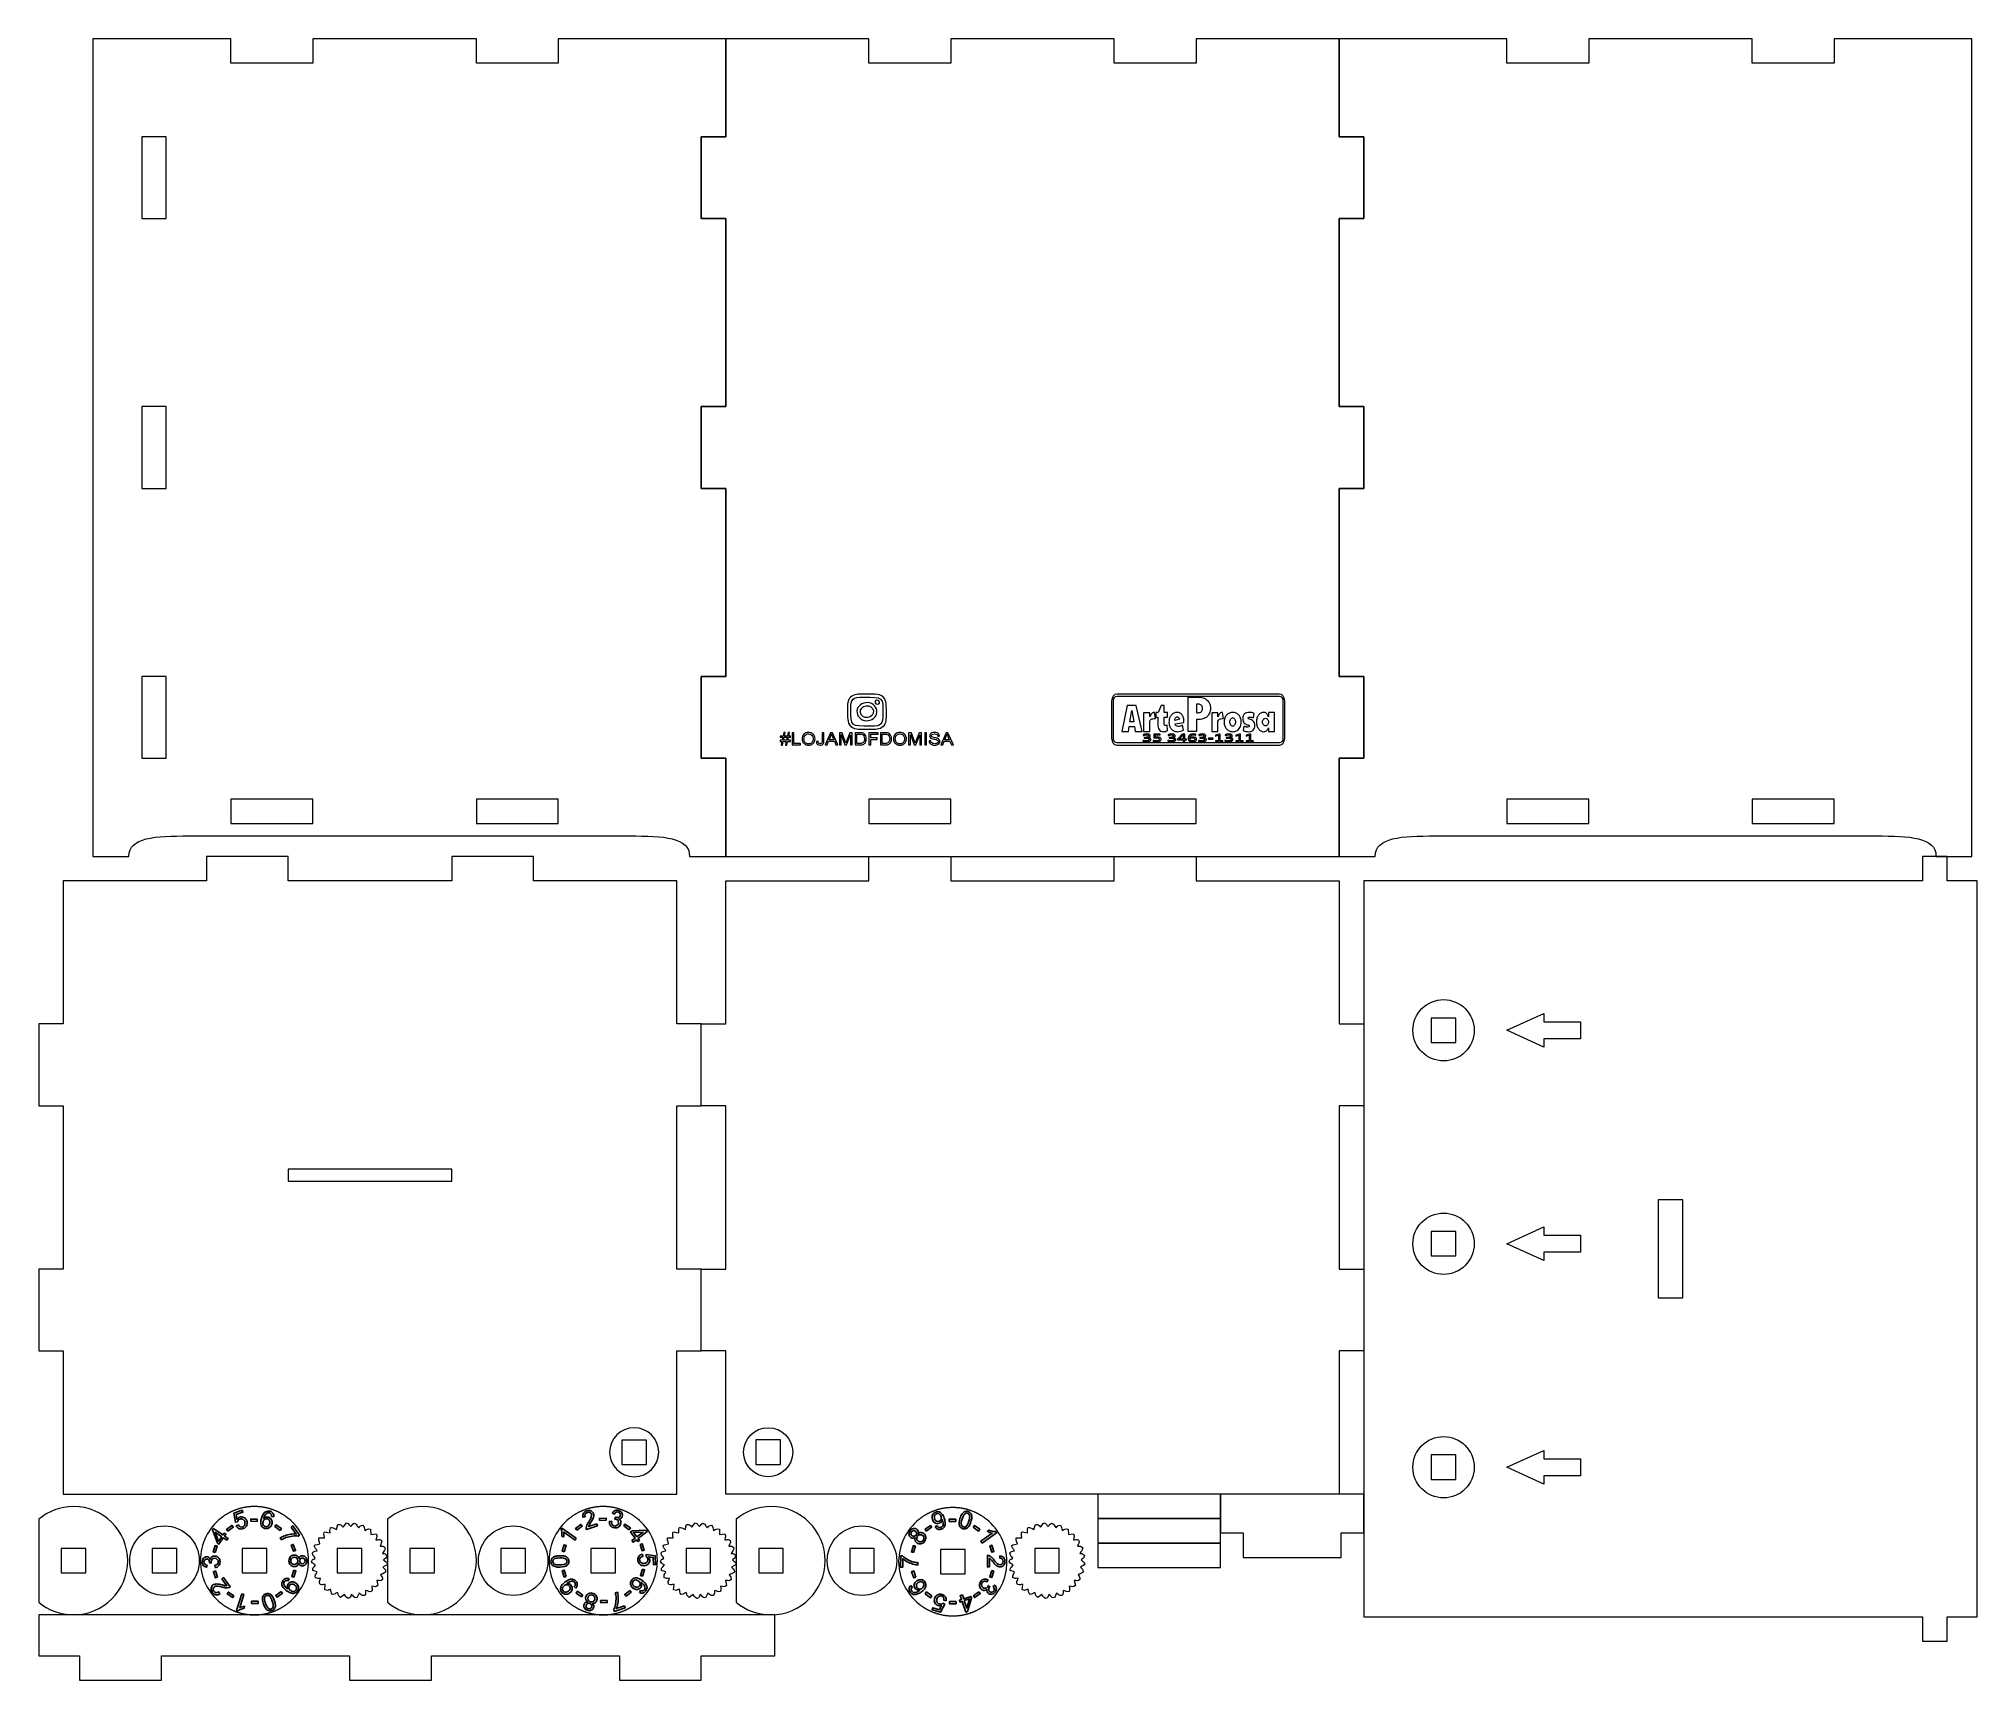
# Model space of a CAD drawing. Header units: millimetres. Extents: x -237 to 237, y -201 to 201.
import ezdxf

# ---------------------------------------------------------------- set-up
doc = ezdxf.new("R2010")
doc.units = ezdxf.units.MM
doc.header["$MEASUREMENT"] = 0
doc.layers.add('Layer 1', color=7, linetype='Continuous')

msp = doc.modelspace()

# ---------------------------------------------------------------- linework, layer by layer
at = {"layer": 'Layer 1', "color": 240, "lineweight": 9}
for points in [[(103.4999, -44.7804), (109.4999, -44.7804), (109.4999, -38.7804), (103.4999, -38.7804), (103.4999, -44.7804)], [(103.4999, -96.9915), (109.4999, -96.9915), (109.4999, -90.9915), (103.4999, -90.9915), (103.4999, -96.9915)], [(-61.6403, -147.9928), (-55.6403, -147.9928), (-55.6403, -141.9928), (-61.6403, -141.9928), (-61.6403, -147.9928)], [(103.4999, -151.6721), (109.4999, -151.6721), (109.4999, -145.6721), (103.4999, -145.6721), (103.4999, -151.6721)], [(22, -161.2262), (52, -161.2262), (52, -155.2262), (22, -155.2262), (22, -161.2262)], [(22, -167.2262), (52, -167.2262), (52, -161.2262), (22, -161.2262), (22, -167.2262)], [(-231.5001, -174.5281), (-225.5001, -174.5281), (-225.5001, -168.5281), (-231.5001, -168.5281), (-231.5001, -174.5281)], [(-209.2542, -174.5281), (-203.2542, -174.5281), (-203.2542, -168.5281), (-209.2542, -168.5281), (-209.2542, -174.5281)], [(-187.2501, -174.5281), (-181.2501, -174.5281), (-181.2501, -168.5281), (-187.2501, -168.5281), (-187.2501, -174.5281)], [(-164.0044, -174.5281), (-158.0044, -174.5281), (-158.0044, -168.5281), (-164.0044, -168.5281), (-164.0044, -174.5281)], [(-146.2274, -174.5281), (-140.2274, -174.5281), (-140.2274, -168.5281), (-146.2274, -168.5281), (-146.2274, -174.5281)], [(-123.9815, -174.5281), (-117.9815, -174.5281), (-117.9815, -168.5281), (-123.9815, -168.5281), (-123.9815, -174.5281)], [(-101.9774, -174.5281), (-95.9774, -174.5281), (-95.9774, -168.5281), (-101.9774, -168.5281), (-101.9774, -174.5281)], [(-78.7317, -174.5281), (-72.7317, -174.5281), (-72.7317, -168.5281), (-78.7317, -168.5281), (-78.7317, -174.5281)], [(-60.9547, -174.5281), (-54.9547, -174.5281), (-54.9547, -168.5281), (-60.9547, -168.5281), (-60.9547, -174.5281)], [(-38.7088, -174.5281), (-32.7088, -174.5281), (-32.7088, -168.5281), (-38.7088, -168.5281), (-38.7088, -174.5281)], [(-16.4958, -174.7782), (-10.4958, -174.7782), (-10.4958, -168.7782), (-16.4958, -168.7782), (-16.4958, -174.7782)], [(6.541, -174.5281), (12.541, -174.5281), (12.541, -168.5281), (6.541, -168.5281), (6.541, -174.5281)], [(22, -173.2262), (52, -173.2262), (52, -167.2262), (22, -167.2262), (22, -173.2262)]]:
    msp.add_lwpolyline(points, close=True, dxfattribs=at)
for centre, major_axis in [((106.4999, -41.7804), (0, 7.5)), ((106.4999, -93.9915), (0, 7.5)), ((106.4999, -148.6721), (0, 7.5)), ((-206.2542, -171.5281), (0, 8.4999)), ((-120.9815, -171.5281), (0, 8.4999)), ((-35.7088, -171.5281), (0, 8.4999))]:
    msp.add_ellipse(centre, major_axis=major_axis, ratio=1, dxfattribs=at)
for points, knots in [([(-69, 200.7738), (-69, 200.7738), (-69, 176.7738), (-69, 176.7738), (-69, 176.7738), (-69, 176.7738), (-75, 176.7738), (-75, 176.7738), (-75, 176.7738), (-75, 176.7738), (-75, 156.7738), (-75, 156.7738), (-75, 156.7738), (-75, 156.7738), (-69, 156.7738), (-69, 156.7738), (-69, 156.7738), (-69, 156.7738), (-69, 110.7738), (-69, 110.7738), (-69, 110.7738), (-69, 110.7738), (-75, 110.7738), (-75, 110.7738), (-75, 110.7738), (-75, 110.7738), (-75, 90.7738), (-75, 90.7738), (-75, 90.7738), (-75, 90.7738), (-69, 90.7738), (-69, 90.7738), (-69, 90.7738), (-69, 90.7738), (-69, 44.7738), (-69, 44.7738), (-69, 44.7738), (-69, 44.7738), (-75, 44.7738), (-75, 44.7738), (-75, 44.7738), (-75, 44.7738), (-75, 24.7738), (-75, 24.7738), (-75, 24.7738), (-75, 24.7738), (-69, 24.7738), (-69, 24.7738), (-69, 24.7738), (-69, 24.7738), (-69, 0.7738), (-69, 0.7738), (-69, 0.7738), (-69, 0.7738), (-77.8507, 0.7738), (-77.8507, 0.7738), (-77.8507, 0.7738), (-77.8507, 5.4823), (-84.2523, 5.7613), (-92.5286, 5.7738), (-92.5286, 5.7738), (-92.5286, 5.7738), (-94.989, 5.7738), (-94.989, 5.7738), (-94.989, 5.7738), (-94.989, 5.7738), (-94.9891, 5.7738), (-94.9891, 5.7738), (-94.9891, 5.7738), (-100.7019, 5.7738), (-106.4146, 5.7738), (-112.1274, 5.7738), (-112.1274, 5.7738), (-112.1274, 5.7738), (-129.2657, 5.7738), (-129.2657, 5.7738), (-129.2657, 5.7738), (-129.2657, 5.7738), (-146.404, 5.7738), (-146.404, 5.7738), (-146.404, 5.7738), (-146.404, 5.7738), (-163.5424, 5.7738), (-163.5424, 5.7738), (-163.5424, 5.7738), (-163.5424, 5.7738), (-180.6807, 5.7738), (-180.6807, 5.7738), (-180.6807, 5.7738), (-180.6807, 5.7738), (-197.8189, 5.7738), (-197.8189, 5.7738), (-197.8189, 5.7738), (-197.8189, 5.7738), (-197.819, 5.7738), (-197.819, 5.7738), (-197.819, 5.7738), (-197.819, 5.7738), (-200.2794, 5.7738), (-200.2794, 5.7738), (-200.2794, 5.7738), (-208.5557, 5.7613), (-214.9573, 5.4823), (-214.9573, 0.7738), (-214.9573, 0.7738), (-214.9573, 0.7738), (-223.808, 0.7738), (-223.808, 0.7738), (-223.808, 0.7738), (-223.808, 0.7738), (-223.808, 200.7738), (-223.808, 200.7738), (-223.808, 200.7738), (-223.808, 200.7738), (-190, 200.7738), (-190, 200.7738), (-190, 200.7738), (-190, 200.7738), (-190, 194.7738), (-190, 194.7738), (-190, 194.7738), (-190, 194.7738), (-170, 194.7738), (-170, 194.7738), (-170, 194.7738), (-170, 194.7738), (-170, 200.7738), (-170, 200.7738), (-170, 200.7738), (-170, 200.7738), (-130, 200.7738), (-130, 200.7738), (-130, 200.7738), (-130, 200.7738), (-130, 194.7738), (-130, 194.7738), (-130, 194.7738), (-130, 194.7738), (-110, 194.7738), (-110, 194.7738), (-110, 194.7738), (-110, 194.7738), (-110, 200.7738), (-110, 200.7738), (-110, 200.7738), (-110, 200.7738), (-69, 200.7738), (-69, 200.7738)], [0, 0, 0, 0, 0.02631579, 0.02631579, 0.02631579, 0.02631579, 0.05263158, 0.05263158, 0.05263158, 0.05263158, 0.07894737, 0.07894737, 0.07894737, 0.07894737, 0.10526316, 0.10526316, 0.10526316, 0.10526316, 0.13157895, 0.13157895, 0.13157895, 0.13157895, 0.15789474, 0.15789474, 0.15789474, 0.15789474, 0.18421053, 0.18421053, 0.18421053, 0.18421053, 0.21052632, 0.21052632, 0.21052632, 0.21052632, 0.23684211, 0.23684211, 0.23684211, 0.23684211, 0.26315789, 0.26315789, 0.26315789, 0.26315789, 0.28947368, 0.28947368, 0.28947368, 0.28947368, 0.31578947, 0.31578947, 0.31578947, 0.31578947, 0.34210526, 0.34210526, 0.34210526, 0.34210526, 0.36842105, 0.36842105, 0.36842105, 0.36842105, 0.39473684, 0.39473684, 0.39473684, 0.39473684, 0.42105263, 0.42105263, 0.42105263, 0.42105263, 0.44736842, 0.44736842, 0.44736842, 0.44736842, 0.47368421, 0.47368421, 0.47368421, 0.47368421, 0.5, 0.5, 0.5, 0.5, 0.52631579, 0.52631579, 0.52631579, 0.52631579, 0.55263158, 0.55263158, 0.55263158, 0.55263158, 0.57894737, 0.57894737, 0.57894737, 0.57894737, 0.60526316, 0.60526316, 0.60526316, 0.60526316, 0.63157895, 0.63157895, 0.63157895, 0.63157895, 0.65789474, 0.65789474, 0.65789474, 0.65789474, 0.68421053, 0.68421053, 0.68421053, 0.68421053, 0.71052632, 0.71052632, 0.71052632, 0.71052632, 0.73684211, 0.73684211, 0.73684211, 0.73684211, 0.76315789, 0.76315789, 0.76315789, 0.76315789, 0.78947368, 0.78947368, 0.78947368, 0.78947368, 0.81578947, 0.81578947, 0.81578947, 0.81578947, 0.84210526, 0.84210526, 0.84210526, 0.84210526, 0.86842105, 0.86842105, 0.86842105, 0.86842105, 0.89473684, 0.89473684, 0.89473684, 0.89473684, 0.92105263, 0.92105263, 0.92105263, 0.92105263, 0.94736842, 0.94736842, 0.94736842, 0.94736842, 1, 1, 1, 1]), ([(81, 200.7738), (81, 200.7738), (81, 176.7738), (81, 176.7738), (81, 176.7738), (81, 176.7738), (87, 176.7738), (87, 176.7738), (87, 176.7738), (87, 176.7738), (87, 156.7738), (87, 156.7738), (87, 156.7738), (87, 156.7738), (81, 156.7738), (81, 156.7738), (81, 156.7738), (81, 156.7738), (81, 110.7738), (81, 110.7738), (81, 110.7738), (81, 110.7738), (87, 110.7738), (87, 110.7738), (87, 110.7738), (87, 110.7738), (87, 90.7738), (87, 90.7738), (87, 90.7738), (87, 90.7738), (81, 90.7738), (81, 90.7738), (81, 90.7738), (81, 90.7738), (81, 44.7738), (81, 44.7738), (81, 44.7738), (81, 44.7738), (87, 44.7738), (87, 44.7738), (87, 44.7738), (87, 44.7738), (87, 24.7738), (87, 24.7738), (87, 24.7738), (87, 24.7738), (81, 24.7738), (81, 24.7738), (81, 24.7738), (81, 24.7738), (81, 0.7738), (81, 0.7738), (81, 0.7738), (81, 0.7738), (-69, 0.7738), (-69, 0.7738), (-69, 0.7738), (-69, 0.7738), (-69, 24.7738), (-69, 24.7738), (-69, 24.7738), (-69, 24.7738), (-75, 24.7738), (-75, 24.7738), (-75, 24.7738), (-75, 24.7738), (-75, 44.7738), (-75, 44.7738), (-75, 44.7738), (-75, 44.7738), (-69, 44.7738), (-69, 44.7738), (-69, 44.7738), (-69, 44.7738), (-69, 90.7738), (-69, 90.7738), (-69, 90.7738), (-69, 90.7738), (-75, 90.7738), (-75, 90.7738), (-75, 90.7738), (-75, 90.7738), (-75, 110.7738), (-75, 110.7738), (-75, 110.7738), (-75, 110.7738), (-69, 110.7738), (-69, 110.7738), (-69, 110.7738), (-69, 110.7738), (-69, 156.7738), (-69, 156.7738), (-69, 156.7738), (-69, 156.7738), (-75, 156.7738), (-75, 156.7738), (-75, 156.7738), (-75, 156.7738), (-75, 176.7738), (-75, 176.7738), (-75, 176.7738), (-75, 176.7738), (-69, 176.7738), (-69, 176.7738), (-69, 176.7738), (-69, 176.7738), (-69, 200.7738), (-69, 200.7738), (-69, 200.7738), (-69, 200.7738), (-34, 200.7738), (-34, 200.7738), (-34, 200.7738), (-34, 200.7738), (-34, 194.7738), (-34, 194.7738), (-34, 194.7738), (-34, 194.7738), (-14, 194.7738), (-14, 194.7738), (-14, 194.7738), (-14, 194.7738), (-14, 200.7738), (-14, 200.7738), (-14, 200.7738), (-14, 200.7738), (26, 200.7738), (26, 200.7738), (26, 200.7738), (26, 200.7738), (26, 194.7738), (26, 194.7738), (26, 194.7738), (26, 194.7738), (46, 194.7738), (46, 194.7738), (46, 194.7738), (46, 194.7738), (46, 200.7738), (46, 200.7738), (46, 200.7738), (46, 200.7738), (81, 200.7738), (81, 200.7738)], [0, 0, 0, 0, 0.02702703, 0.02702703, 0.02702703, 0.02702703, 0.05405405, 0.05405405, 0.05405405, 0.05405405, 0.08108108, 0.08108108, 0.08108108, 0.08108108, 0.10810811, 0.10810811, 0.10810811, 0.10810811, 0.13513514, 0.13513514, 0.13513514, 0.13513514, 0.16216216, 0.16216216, 0.16216216, 0.16216216, 0.18918919, 0.18918919, 0.18918919, 0.18918919, 0.21621622, 0.21621622, 0.21621622, 0.21621622, 0.24324324, 0.24324324, 0.24324324, 0.24324324, 0.27027027, 0.27027027, 0.27027027, 0.27027027, 0.2972973, 0.2972973, 0.2972973, 0.2972973, 0.32432432, 0.32432432, 0.32432432, 0.32432432, 0.35135135, 0.35135135, 0.35135135, 0.35135135, 0.37837838, 0.37837838, 0.37837838, 0.37837838, 0.40540541, 0.40540541, 0.40540541, 0.40540541, 0.43243243, 0.43243243, 0.43243243, 0.43243243, 0.45945946, 0.45945946, 0.45945946, 0.45945946, 0.48648649, 0.48648649, 0.48648649, 0.48648649, 0.51351351, 0.51351351, 0.51351351, 0.51351351, 0.54054054, 0.54054054, 0.54054054, 0.54054054, 0.56756757, 0.56756757, 0.56756757, 0.56756757, 0.59459459, 0.59459459, 0.59459459, 0.59459459, 0.62162162, 0.62162162, 0.62162162, 0.62162162, 0.64864865, 0.64864865, 0.64864865, 0.64864865, 0.67567568, 0.67567568, 0.67567568, 0.67567568, 0.7027027, 0.7027027, 0.7027027, 0.7027027, 0.72972973, 0.72972973, 0.72972973, 0.72972973, 0.75675676, 0.75675676, 0.75675676, 0.75675676, 0.78378378, 0.78378378, 0.78378378, 0.78378378, 0.81081081, 0.81081081, 0.81081081, 0.81081081, 0.83783784, 0.83783784, 0.83783784, 0.83783784, 0.86486486, 0.86486486, 0.86486486, 0.86486486, 0.89189189, 0.89189189, 0.89189189, 0.89189189, 0.91891892, 0.91891892, 0.91891892, 0.91891892, 0.94594595, 0.94594595, 0.94594595, 0.94594595, 1, 1, 1, 1]), ([(81, 0.7738), (81, 0.7738), (81, 24.7738), (81, 24.7738), (81, 24.7738), (81, 24.7738), (87, 24.7738), (87, 24.7738), (87, 24.7738), (87, 24.7738), (87, 44.7738), (87, 44.7738), (87, 44.7738), (87, 44.7738), (81, 44.7738), (81, 44.7738), (81, 44.7738), (81, 44.7738), (81, 90.7738), (81, 90.7738), (81, 90.7738), (81, 90.7738), (87, 90.7738), (87, 90.7738), (87, 90.7738), (87, 90.7738), (87, 110.7738), (87, 110.7738), (87, 110.7738), (87, 110.7738), (81, 110.7738), (81, 110.7738), (81, 110.7738), (81, 110.7738), (81, 156.7738), (81, 156.7738), (81, 156.7738), (81, 156.7738), (87, 156.7738), (87, 156.7738), (87, 156.7738), (87, 156.7738), (87, 176.7738), (87, 176.7738), (87, 176.7738), (87, 176.7738), (81, 176.7738), (81, 176.7738), (81, 176.7738), (81, 176.7738), (81, 200.7738), (81, 200.7738), (81, 200.7738), (81, 200.7738), (122, 200.7738), (122, 200.7738), (122, 200.7738), (122, 200.7738), (122, 194.7738), (122, 194.7738), (122, 194.7738), (122, 194.7738), (142, 194.7738), (142, 194.7738), (142, 194.7738), (142, 194.7738), (142, 200.7738), (142, 200.7738), (142, 200.7738), (142, 200.7738), (182, 200.7738), (182, 200.7738), (182, 200.7738), (182, 200.7738), (182, 194.7738), (182, 194.7738), (182, 194.7738), (182, 194.7738), (202, 194.7738), (202, 194.7738), (202, 194.7738), (202, 194.7738), (202, 200.7738), (202, 200.7738), (202, 200.7738), (202, 200.7738), (235.7198, 200.7738), (235.7198, 200.7738), (235.7198, 200.7738), (235.7198, 200.7738), (235.7198, 0.7738), (235.7198, 0.7738), (235.7198, 0.7738), (235.7198, 0.7738), (226.9132, 0.7738), (226.9132, 0.7738), (226.9132, 0.7738), (226.9132, 5.4823), (220.5116, 5.7613), (212.2353, 5.7738), (212.2353, 5.7738), (212.2353, 5.7738), (209.7749, 5.7738), (209.7749, 5.7738), (209.7749, 5.7738), (209.7749, 5.7738), (209.7748, 5.7738), (209.7748, 5.7738), (209.7748, 5.7738), (209.7748, 5.7738), (192.6366, 5.7738), (192.6366, 5.7738), (192.6366, 5.7738), (192.6366, 5.7738), (175.4983, 5.7738), (175.4983, 5.7738), (175.4983, 5.7738), (175.4983, 5.7738), (158.3599, 5.7738), (158.3599, 5.7738), (158.3599, 5.7738), (158.3599, 5.7738), (141.2216, 5.7738), (141.2216, 5.7738), (141.2216, 5.7738), (141.2216, 5.7738), (124.0833, 5.7738), (124.0833, 5.7738), (124.0833, 5.7738), (118.3705, 5.7738), (112.6578, 5.7738), (106.945, 5.7738), (106.945, 5.7738), (106.945, 5.7738), (106.9449, 5.7738), (106.9449, 5.7738), (106.9449, 5.7738), (106.9449, 5.7738), (104.4845, 5.7738), (104.4845, 5.7738), (104.4845, 5.7738), (96.2082, 5.7613), (89.8066, 5.4823), (89.8066, 0.7738), (89.8066, 0.7738), (89.8066, 0.7738), (81, 0.7738), (81, 0.7738)], [0, 0, 0, 0, 0.02631579, 0.02631579, 0.02631579, 0.02631579, 0.05263158, 0.05263158, 0.05263158, 0.05263158, 0.07894737, 0.07894737, 0.07894737, 0.07894737, 0.10526316, 0.10526316, 0.10526316, 0.10526316, 0.13157895, 0.13157895, 0.13157895, 0.13157895, 0.15789474, 0.15789474, 0.15789474, 0.15789474, 0.18421053, 0.18421053, 0.18421053, 0.18421053, 0.21052632, 0.21052632, 0.21052632, 0.21052632, 0.23684211, 0.23684211, 0.23684211, 0.23684211, 0.26315789, 0.26315789, 0.26315789, 0.26315789, 0.28947368, 0.28947368, 0.28947368, 0.28947368, 0.31578947, 0.31578947, 0.31578947, 0.31578947, 0.34210526, 0.34210526, 0.34210526, 0.34210526, 0.36842105, 0.36842105, 0.36842105, 0.36842105, 0.39473684, 0.39473684, 0.39473684, 0.39473684, 0.42105263, 0.42105263, 0.42105263, 0.42105263, 0.44736842, 0.44736842, 0.44736842, 0.44736842, 0.47368421, 0.47368421, 0.47368421, 0.47368421, 0.5, 0.5, 0.5, 0.5, 0.52631579, 0.52631579, 0.52631579, 0.52631579, 0.55263158, 0.55263158, 0.55263158, 0.55263158, 0.57894737, 0.57894737, 0.57894737, 0.57894737, 0.60526316, 0.60526316, 0.60526316, 0.60526316, 0.63157895, 0.63157895, 0.63157895, 0.63157895, 0.65789474, 0.65789474, 0.65789474, 0.65789474, 0.68421053, 0.68421053, 0.68421053, 0.68421053, 0.71052632, 0.71052632, 0.71052632, 0.71052632, 0.73684211, 0.73684211, 0.73684211, 0.73684211, 0.76315789, 0.76315789, 0.76315789, 0.76315789, 0.78947368, 0.78947368, 0.78947368, 0.78947368, 0.81578947, 0.81578947, 0.81578947, 0.81578947, 0.84210526, 0.84210526, 0.84210526, 0.84210526, 0.86842105, 0.86842105, 0.86842105, 0.86842105, 0.89473684, 0.89473684, 0.89473684, 0.89473684, 0.92105263, 0.92105263, 0.92105263, 0.92105263, 0.94736842, 0.94736842, 0.94736842, 0.94736842, 1, 1, 1, 1]), ([(-211.8209, 156.7738), (-211.8209, 156.7738), (-211.8209, 176.7738), (-211.8209, 176.7738), (-211.8209, 176.7738), (-211.8209, 176.7738), (-205.8209, 176.7738), (-205.8209, 176.7738), (-205.8209, 176.7738), (-205.8209, 176.7738), (-205.8209, 156.7738), (-205.8209, 156.7738), (-205.8209, 156.7738), (-205.8209, 156.7738), (-211.8209, 156.7738), (-211.8209, 156.7738)], [0, 0, 0, 0, 0.2, 0.2, 0.2, 0.2, 0.4, 0.4, 0.4, 0.4, 0.6, 0.6, 0.6, 0.6, 1, 1, 1, 1]), ([(-211.8209, 90.7738), (-211.8209, 90.7738), (-211.8209, 110.7738), (-211.8209, 110.7738), (-211.8209, 110.7738), (-211.8209, 110.7738), (-205.8209, 110.7738), (-205.8209, 110.7738), (-205.8209, 110.7738), (-205.8209, 110.7738), (-205.8209, 90.7738), (-205.8209, 90.7738), (-205.8209, 90.7738), (-205.8209, 90.7738), (-211.8209, 90.7738), (-211.8209, 90.7738)], [0, 0, 0, 0, 0.2, 0.2, 0.2, 0.2, 0.4, 0.4, 0.4, 0.4, 0.6, 0.6, 0.6, 0.6, 1, 1, 1, 1]), ([(-211.8209, 24.7738), (-211.8209, 24.7738), (-211.8209, 44.7738), (-211.8209, 44.7738), (-211.8209, 44.7738), (-211.8209, 44.7738), (-205.8209, 44.7738), (-205.8209, 44.7738), (-205.8209, 44.7738), (-205.8209, 44.7738), (-205.8209, 24.7738), (-205.8209, 24.7738), (-205.8209, 24.7738), (-205.8209, 24.7738), (-211.8209, 24.7738), (-211.8209, 24.7738)], [0, 0, 0, 0, 0.2, 0.2, 0.2, 0.2, 0.4, 0.4, 0.4, 0.4, 0.6, 0.6, 0.6, 0.6, 1, 1, 1, 1]), ([(-170, 8.7738), (-170, 8.7738), (-190, 8.7738), (-190, 8.7738), (-190, 8.7738), (-190, 8.7738), (-190, 14.7738), (-190, 14.7738), (-190, 14.7738), (-190, 14.7738), (-170, 14.7738), (-170, 14.7738), (-170, 14.7738), (-170, 14.7738), (-170, 8.7738), (-170, 8.7738)], [0, 0, 0, 0, 0.2, 0.2, 0.2, 0.2, 0.4, 0.4, 0.4, 0.4, 0.6, 0.6, 0.6, 0.6, 1, 1, 1, 1]), ([(-110, 8.7738), (-110, 8.7738), (-130, 8.7738), (-130, 8.7738), (-130, 8.7738), (-130, 8.7738), (-130, 14.7738), (-130, 14.7738), (-130, 14.7738), (-130, 14.7738), (-110, 14.7738), (-110, 14.7738), (-110, 14.7738), (-110, 14.7738), (-110, 8.7738), (-110, 8.7738)], [0, 0, 0, 0, 0.2, 0.2, 0.2, 0.2, 0.4, 0.4, 0.4, 0.4, 0.6, 0.6, 0.6, 0.6, 1, 1, 1, 1]), ([(-34, 14.7738), (-34, 14.7738), (-14, 14.7738), (-14, 14.7738), (-14, 14.7738), (-14, 14.7738), (-14, 8.7738), (-14, 8.7738), (-14, 8.7738), (-14, 8.7738), (-34, 8.7738), (-34, 8.7738), (-34, 8.7738), (-34, 8.7738), (-34, 14.7738), (-34, 14.7738)], [0, 0, 0, 0, 0.2, 0.2, 0.2, 0.2, 0.4, 0.4, 0.4, 0.4, 0.6, 0.6, 0.6, 0.6, 1, 1, 1, 1]), ([(26, 14.7738), (26, 14.7738), (46, 14.7738), (46, 14.7738), (46, 14.7738), (46, 14.7738), (46, 8.7738), (46, 8.7738), (46, 8.7738), (46, 8.7738), (26, 8.7738), (26, 8.7738), (26, 8.7738), (26, 8.7738), (26, 14.7738), (26, 14.7738)], [0, 0, 0, 0, 0.2, 0.2, 0.2, 0.2, 0.4, 0.4, 0.4, 0.4, 0.6, 0.6, 0.6, 0.6, 1, 1, 1, 1]), ([(122, 14.7738), (122, 14.7738), (142, 14.7738), (142, 14.7738), (142, 14.7738), (142, 14.7738), (142, 8.7738), (142, 8.7738), (142, 8.7738), (142, 8.7738), (122, 8.7738), (122, 8.7738), (122, 8.7738), (122, 8.7738), (122, 14.7738), (122, 14.7738)], [0, 0, 0, 0, 0.2, 0.2, 0.2, 0.2, 0.4, 0.4, 0.4, 0.4, 0.6, 0.6, 0.6, 0.6, 1, 1, 1, 1]), ([(182, 14.7738), (182, 14.7738), (202, 14.7738), (202, 14.7738), (202, 14.7738), (202, 14.7738), (202, 8.7738), (202, 8.7738), (202, 8.7738), (202, 8.7738), (182, 8.7738), (182, 8.7738), (182, 8.7738), (182, 8.7738), (182, 14.7738), (182, 14.7738)], [0, 0, 0, 0, 0.2, 0.2, 0.2, 0.2, 0.4, 0.4, 0.4, 0.4, 0.6, 0.6, 0.6, 0.6, 1, 1, 1, 1]), ([(-231, -5.2262), (-231, -5.2262), (-196, -5.2262), (-196, -5.2262), (-196, -5.2262), (-196, -5.2262), (-196, 0.7738), (-196, 0.7738), (-196, 0.7738), (-196, 0.7738), (-176, 0.7738), (-176, 0.7738), (-176, 0.7738), (-176, 0.7738), (-176, -5.2262), (-176, -5.2262), (-176, -5.2262), (-176, -5.2262), (-136, -5.2262), (-136, -5.2262), (-136, -5.2262), (-136, -5.2262), (-136, 0.7738), (-136, 0.7738), (-136, 0.7738), (-136, 0.7738), (-116, 0.7738), (-116, 0.7738), (-116, 0.7738), (-116, 0.7738), (-116, -5.2262), (-116, -5.2262), (-116, -5.2262), (-116, -5.2262), (-81, -5.2262), (-81, -5.2262), (-81, -5.2262), (-81, -5.2262), (-81, -40.2262), (-81, -40.2262), (-81, -40.2262), (-81, -40.2262), (-75, -40.2262), (-75, -40.2262), (-75, -40.2262), (-75, -40.2262), (-75, -60.2262), (-75, -60.2262), (-75, -60.2262), (-75, -60.2262), (-81, -60.2262), (-81, -60.2262), (-81, -60.2262), (-81, -60.2262), (-81, -100.2262), (-81, -100.2262), (-81, -100.2262), (-81, -100.2262), (-75, -100.2262), (-75, -100.2262), (-75, -100.2262), (-75, -100.2262), (-75, -120.2262), (-75, -120.2262), (-75, -120.2262), (-75, -120.2262), (-81, -120.2262), (-81, -120.2262), (-81, -120.2262), (-81, -120.2262), (-81, -155.2262), (-81, -155.2262), (-81, -155.2262), (-136.0682, -155.2262), (-175.9318, -155.2262), (-231, -155.2262), (-231, -155.2262), (-231, -155.2262), (-231, -120.2262), (-231, -120.2262), (-231, -120.2262), (-231, -120.2262), (-237, -120.2262), (-237, -120.2262), (-237, -120.2262), (-237, -120.2262), (-237, -100.2262), (-237, -100.2262), (-237, -100.2262), (-237, -100.2262), (-231, -100.2262), (-231, -100.2262), (-231, -100.2262), (-231, -100.2262), (-231, -60.2262), (-231, -60.2262), (-231, -60.2262), (-231, -60.2262), (-237, -60.2262), (-237, -60.2262), (-237, -60.2262), (-237, -60.2262), (-237, -40.2262), (-237, -40.2262), (-237, -40.2262), (-237, -40.2262), (-231, -40.2262), (-231, -40.2262), (-231, -40.2262), (-231, -40.2262), (-231, -5.2262), (-231, -5.2262)], [0, 0, 0, 0, 0.03448276, 0.03448276, 0.03448276, 0.03448276, 0.06896552, 0.06896552, 0.06896552, 0.06896552, 0.10344828, 0.10344828, 0.10344828, 0.10344828, 0.13793103, 0.13793103, 0.13793103, 0.13793103, 0.17241379, 0.17241379, 0.17241379, 0.17241379, 0.20689655, 0.20689655, 0.20689655, 0.20689655, 0.24137931, 0.24137931, 0.24137931, 0.24137931, 0.27586207, 0.27586207, 0.27586207, 0.27586207, 0.31034483, 0.31034483, 0.31034483, 0.31034483, 0.34482759, 0.34482759, 0.34482759, 0.34482759, 0.37931034, 0.37931034, 0.37931034, 0.37931034, 0.4137931, 0.4137931, 0.4137931, 0.4137931, 0.44827586, 0.44827586, 0.44827586, 0.44827586, 0.48275862, 0.48275862, 0.48275862, 0.48275862, 0.51724138, 0.51724138, 0.51724138, 0.51724138, 0.55172414, 0.55172414, 0.55172414, 0.55172414, 0.5862069, 0.5862069, 0.5862069, 0.5862069, 0.62068966, 0.62068966, 0.62068966, 0.62068966, 0.65517241, 0.65517241, 0.65517241, 0.65517241, 0.68965517, 0.68965517, 0.68965517, 0.68965517, 0.72413793, 0.72413793, 0.72413793, 0.72413793, 0.75862069, 0.75862069, 0.75862069, 0.75862069, 0.79310345, 0.79310345, 0.79310345, 0.79310345, 0.82758621, 0.82758621, 0.82758621, 0.82758621, 0.86206897, 0.86206897, 0.86206897, 0.86206897, 0.89655172, 0.89655172, 0.89655172, 0.89655172, 0.93103448, 0.93103448, 0.93103448, 0.93103448, 1, 1, 1, 1]), ([(81, -5.2262), (81, -5.2262), (46, -5.2262), (46, -5.2262), (46, -5.2262), (46, -5.2262), (46, 0.7738), (46, 0.7738), (46, 0.7738), (46, 0.7738), (26, 0.7738), (26, 0.7738), (26, 0.7738), (26, 0.7738), (26, -5.2262), (26, -5.2262), (26, -5.2262), (26, -5.2262), (-14, -5.2262), (-14, -5.2262), (-14, -5.2262), (-14, -5.2262), (-14, 0.7738), (-14, 0.7738), (-14, 0.7738), (-14, 0.7738), (-34, 0.7738), (-34, 0.7738), (-34, 0.7738), (-34, 0.7738), (-34, -5.2262), (-34, -5.2262), (-34, -5.2262), (-34, -5.2262), (-69, -5.2262), (-69, -5.2262), (-69, -5.2262), (-69, -5.2262), (-69, -40.2262), (-69, -40.2262), (-69, -40.2262), (-69, -40.2262), (-75, -40.2262), (-75, -40.2262), (-75, -40.2262), (-75, -40.2262), (-75, -60.2262), (-75, -60.2262), (-75, -60.2262), (-75, -60.2262), (-69, -60.2262), (-69, -60.2262), (-69, -60.2262), (-69, -60.2262), (-69, -100.2262), (-69, -100.2262), (-69, -100.2262), (-69, -100.2262), (-75, -100.2262), (-75, -100.2262), (-75, -100.2262), (-75, -100.2262), (-75, -120.2262), (-75, -120.2262), (-75, -120.2262), (-75, -120.2262), (-69, -120.2262), (-69, -120.2262), (-69, -120.2262), (-69, -120.2262), (-69, -155.2262), (-69, -155.2262), (-69, -155.2262), (-13.9318, -155.2262), (25.9318, -155.2262), (81, -155.2262), (81, -155.2262), (81, -155.2262), (81, -120.2262), (81, -120.2262), (81, -120.2262), (81, -120.2262), (87, -120.2262), (87, -120.2262), (87, -120.2262), (87, -120.2262), (87, -100.2262), (87, -100.2262), (87, -100.2262), (87, -100.2262), (81, -100.2262), (81, -100.2262), (81, -100.2262), (81, -100.2262), (81, -60.2262), (81, -60.2262), (81, -60.2262), (81, -60.2262), (87, -60.2262), (87, -60.2262), (87, -60.2262), (87, -60.2262), (87, -40.2262), (87, -40.2262), (87, -40.2262), (87, -40.2262), (81, -40.2262), (81, -40.2262), (81, -40.2262), (81, -40.2262), (81, -5.2262), (81, -5.2262)], [0, 0, 0, 0, 0.03448276, 0.03448276, 0.03448276, 0.03448276, 0.06896552, 0.06896552, 0.06896552, 0.06896552, 0.10344828, 0.10344828, 0.10344828, 0.10344828, 0.13793103, 0.13793103, 0.13793103, 0.13793103, 0.17241379, 0.17241379, 0.17241379, 0.17241379, 0.20689655, 0.20689655, 0.20689655, 0.20689655, 0.24137931, 0.24137931, 0.24137931, 0.24137931, 0.27586207, 0.27586207, 0.27586207, 0.27586207, 0.31034483, 0.31034483, 0.31034483, 0.31034483, 0.34482759, 0.34482759, 0.34482759, 0.34482759, 0.37931034, 0.37931034, 0.37931034, 0.37931034, 0.4137931, 0.4137931, 0.4137931, 0.4137931, 0.44827586, 0.44827586, 0.44827586, 0.44827586, 0.48275862, 0.48275862, 0.48275862, 0.48275862, 0.51724138, 0.51724138, 0.51724138, 0.51724138, 0.55172414, 0.55172414, 0.55172414, 0.55172414, 0.5862069, 0.5862069, 0.5862069, 0.5862069, 0.62068966, 0.62068966, 0.62068966, 0.62068966, 0.65517241, 0.65517241, 0.65517241, 0.65517241, 0.68965517, 0.68965517, 0.68965517, 0.68965517, 0.72413793, 0.72413793, 0.72413793, 0.72413793, 0.75862069, 0.75862069, 0.75862069, 0.75862069, 0.79310345, 0.79310345, 0.79310345, 0.79310345, 0.82758621, 0.82758621, 0.82758621, 0.82758621, 0.86206897, 0.86206897, 0.86206897, 0.86206897, 0.89655172, 0.89655172, 0.89655172, 0.89655172, 0.93103448, 0.93103448, 0.93103448, 0.93103448, 1, 1, 1, 1]), ([(237, -5.2262), (237, -5.2262), (237, -185.2262), (237, -185.2262), (237, -185.2262), (237, -185.2262), (229.6403, -185.2262), (229.6403, -185.2262), (229.6403, -185.2262), (229.6403, -185.2262), (229.6403, -191.2262), (229.6403, -191.2262), (229.6403, -191.2262), (229.6403, -191.2262), (223.6403, -191.2262), (223.6403, -191.2262), (223.6403, -191.2262), (223.6403, -191.2262), (223.6403, -185.2262), (223.6403, -185.2262), (223.6403, -185.2262), (223.6403, -185.2262), (87, -185.2262), (87, -185.2262), (87, -185.2262), (87, -185.2262), (87, -5.2262), (87, -5.2262), (87, -5.2262), (87, -5.2262), (223.6403, -5.2262), (223.6403, -5.2262), (223.6403, -5.2262), (223.6403, -5.2262), (223.6403, 0.7738), (223.6403, 0.7738), (223.6403, 0.7738), (223.6403, 0.7738), (229.6403, 0.7738), (229.6403, 0.7738), (229.6403, 0.7738), (229.6403, 0.7738), (229.6403, -5.2262), (229.6403, -5.2262), (229.6403, -5.2262), (229.6403, -5.2262), (237, -5.2262), (237, -5.2262)], [0, 0, 0, 0, 0.07692308, 0.07692308, 0.07692308, 0.07692308, 0.15384615, 0.15384615, 0.15384615, 0.15384615, 0.23076923, 0.23076923, 0.23076923, 0.23076923, 0.30769231, 0.30769231, 0.30769231, 0.30769231, 0.38461538, 0.38461538, 0.38461538, 0.38461538, 0.46153846, 0.46153846, 0.46153846, 0.46153846, 0.53846154, 0.53846154, 0.53846154, 0.53846154, 0.61538462, 0.61538462, 0.61538462, 0.61538462, 0.69230769, 0.69230769, 0.69230769, 0.69230769, 0.76923077, 0.76923077, 0.76923077, 0.76923077, 0.84615385, 0.84615385, 0.84615385, 0.84615385, 1, 1, 1, 1]), ([(-176, -75.7262), (-176, -75.7262), (-136, -75.7262), (-136, -75.7262), (-136, -75.7262), (-136, -75.7262), (-136, -78.7262), (-136, -78.7262), (-136, -78.7262), (-136, -78.7262), (-176, -78.7262), (-176, -78.7262), (-176, -78.7262), (-176, -78.7262), (-176, -75.7262), (-176, -75.7262)], [0, 0, 0, 0, 0.2, 0.2, 0.2, 0.2, 0.4, 0.4, 0.4, 0.4, 0.6, 0.6, 0.6, 0.6, 1, 1, 1, 1]), ([(159, -83.2262), (159, -83.2262), (165, -83.2262), (165, -83.2262), (165, -83.2262), (165, -83.2262), (165, -107.2262), (165, -107.2262), (165, -107.2262), (165, -107.2262), (159, -107.2262), (159, -107.2262), (159, -107.2262), (159, -107.2262), (159, -83.2262), (159, -83.2262)], [0, 0, 0, 0, 0.2, 0.2, 0.2, 0.2, 0.4, 0.4, 0.4, 0.4, 0.6, 0.6, 0.6, 0.6, 1, 1, 1, 1]), ([(-91.4198, -139.0082), (-88.1059, -139.0082), (-85.4198, -141.6946), (-85.4198, -145.0082), (-85.4198, -145.0082), (-85.4198, -148.3218), (-88.1059, -151.0082), (-91.4198, -151.0082), (-91.4198, -151.0082), (-94.7337, -151.0082), (-97.4198, -148.3218), (-97.4198, -145.0082), (-97.4198, -145.0082), (-97.4198, -141.6946), (-94.7337, -139.0082), (-91.4198, -139.0082)], [0, 0, 0, 0, 0.2, 0.2, 0.2, 0.2, 0.4, 0.4, 0.4, 0.4, 0.6, 0.6, 0.6, 0.6, 1, 1, 1, 1]), ([(-88.4198, -148.0082), (-88.4198, -148.0082), (-94.4198, -148.0082), (-94.4198, -148.0082), (-94.4198, -148.0082), (-94.4198, -148.0082), (-94.4198, -142.0082), (-94.4198, -142.0082), (-94.4198, -142.0082), (-94.4198, -142.0082), (-88.4198, -142.0082), (-88.4198, -142.0082), (-88.4198, -142.0082), (-88.4198, -142.0082), (-88.4198, -148.0082), (-88.4198, -148.0082)], [0, 0, 0, 0, 0.2, 0.2, 0.2, 0.2, 0.4, 0.4, 0.4, 0.4, 0.6, 0.6, 0.6, 0.6, 1, 1, 1, 1]), ([(-58.6403, -138.9928), (-61.9542, -138.9928), (-64.6403, -141.6792), (-64.6403, -144.9928), (-64.6403, -144.9928), (-64.6403, -148.3064), (-61.9542, -150.9928), (-58.6403, -150.9928), (-58.6403, -150.9928), (-55.3264, -150.9928), (-52.6403, -148.3064), (-52.6403, -144.9928), (-52.6403, -144.9928), (-52.6403, -141.6792), (-55.3264, -138.9928), (-58.6403, -138.9928)], [0, 0, 0, 0, 0.2, 0.2, 0.2, 0.2, 0.4, 0.4, 0.4, 0.4, 0.6, 0.6, 0.6, 0.6, 1, 1, 1, 1]), ([(57.5, -170.7261), (57.5, -170.7261), (57.5, -164.7262), (57.5, -164.7262), (57.5, -164.7262), (57.5, -164.7262), (52, -164.7262), (52, -164.7262), (52, -164.7262), (52, -164.7262), (52, -155.2262), (52, -155.2262), (52, -155.2262), (52, -155.2262), (87, -155.2262), (87, -155.2262), (87, -155.2262), (87, -155.2262), (87, -164.7262), (87, -164.7262), (87, -164.7262), (87, -164.7262), (81.5, -164.7262), (81.5, -164.7262), (81.5, -164.7262), (81.5, -164.7262), (81.5, -170.7261), (81.5, -170.7261), (81.5, -170.7261), (81.5, -170.7261), (57.5, -170.7261), (57.5, -170.7261)], [0, 0, 0, 0, 0.11111111, 0.11111111, 0.11111111, 0.11111111, 0.22222222, 0.22222222, 0.22222222, 0.22222222, 0.33333333, 0.33333333, 0.33333333, 0.33333333, 0.44444444, 0.44444444, 0.44444444, 0.44444444, 0.55555556, 0.55555556, 0.55555556, 0.55555556, 0.66666667, 0.66666667, 0.66666667, 0.66666667, 0.77777778, 0.77777778, 0.77777778, 0.77777778, 1, 1, 1, 1]), ([(-228.5001, -158.2823), (-221.1847, -158.2823), (-215.2543, -164.2127), (-215.2543, -171.5281), (-215.2543, -171.5281), (-215.2543, -178.8435), (-221.1847, -184.7739), (-228.5001, -184.7739), (-228.5001, -184.7739), (-231.7356, -184.7739), (-234.6997, -183.6132), (-237, -181.6863), (-237, -181.6863), (-237, -181.6863), (-237, -161.3699), (-237, -161.3699), (-237, -161.3699), (-234.6997, -159.443), (-231.7356, -158.2823), (-228.5001, -158.2823)], [0, 0, 0, 0, 0.16666667, 0.16666667, 0.16666667, 0.16666667, 0.33333333, 0.33333333, 0.33333333, 0.33333333, 0.5, 0.5, 0.5, 0.5, 0.66666667, 0.66666667, 0.66666667, 0.66666667, 1, 1, 1, 1]), ([(-183.9212, -158.2864), (-183.9212, -158.2864), (-183.8886, -158.2873), (-183.8886, -158.2873), (-183.8886, -158.2873), (-183.7886, -158.29), (-183.6889, -158.2938), (-183.5895, -158.2987), (-183.5895, -158.2987), (-183.5895, -158.2987), (-183.5474, -158.3008), (-183.5474, -158.3008), (-183.5474, -158.3008), (-183.4474, -158.306), (-183.3476, -158.3124), (-183.2482, -158.3198), (-183.2482, -158.3198), (-183.2482, -158.3198), (-183.2214, -158.3218), (-183.2214, -158.3218), (-183.2214, -158.3218), (-183.1147, -158.33), (-183.0082, -158.3394), (-182.9023, -158.3501), (-182.9023, -158.3501), (-182.9023, -158.3501), (-182.8958, -158.3507), (-182.8958, -158.3507), (-182.8958, -158.3507), (-182.8958, -158.3507), (-182.884, -158.352), (-182.884, -158.352), (-182.884, -158.352), (-182.7827, -158.3624), (-182.6817, -158.3739), (-182.5811, -158.3866), (-182.5811, -158.3866), (-182.5811, -158.3866), (-182.5386, -158.3921), (-182.5386, -158.3921), (-182.5386, -158.3921), (-182.4453, -158.4041), (-182.3524, -158.4171), (-182.2598, -158.4311), (-182.2598, -158.4311), (-182.2598, -158.4311), (-182.2094, -158.4388), (-182.2094, -158.4388), (-182.2094, -158.4388), (-182.1161, -158.4532), (-182.0232, -158.4686), (-181.9306, -158.485), (-181.9306, -158.485), (-181.9306, -158.485), (-181.8908, -158.492), (-181.8908, -158.492), (-181.8908, -158.492), (-181.7928, -158.5096), (-181.6953, -158.5282), (-181.5981, -158.548), (-181.5981, -158.548), (-181.5981, -158.548), (-181.5497, -158.5581), (-181.5497, -158.5581), (-181.5497, -158.5581), (-181.4602, -158.5766), (-181.3711, -158.5961), (-181.2822, -158.6164), (-181.2822, -158.6164), (-181.2822, -158.6164), (-181.2258, -158.6295), (-181.2258, -158.6295), (-181.2258, -158.6295), (-181.1409, -158.6493), (-181.0562, -158.6701), (-180.9719, -158.6915), (-180.9719, -158.6915), (-180.9719, -158.6915), (-180.9117, -158.7069), (-180.9117, -158.7069), (-180.9117, -158.7069), (-180.8282, -158.7286), (-180.7451, -158.7512), (-180.6622, -158.7744), (-180.6622, -158.7744), (-180.6622, -158.7744), (-180.6051, -158.7904), (-180.6051, -158.7904), (-180.6051, -158.7904), (-180.5151, -158.8161), (-180.4256, -158.8427), (-180.3364, -158.8703), (-180.3364, -158.8703), (-180.3364, -158.8703), (-180.2671, -158.8921), (-180.2671, -158.8921), (-180.2671, -158.8921), (-180.1886, -158.9168), (-180.1105, -158.9421), (-180.0326, -158.9683), (-180.0326, -158.9683), (-180.0326, -158.9683), (-179.9611, -158.9926), (-179.9611, -158.9926), (-179.9611, -158.9926), (-179.8856, -159.0184), (-179.8105, -159.0449), (-179.7356, -159.0721), (-179.7356, -159.0721), (-179.7356, -159.0721), (-179.6645, -159.098), (-179.6645, -159.098), (-179.6645, -159.098), (-179.5915, -159.1249), (-179.519, -159.1526), (-179.4466, -159.1808), (-179.4466, -159.1808), (-179.4466, -159.1808), (-179.3415, -159.2222), (-179.3415, -159.2222), (-179.3415, -159.2222), (-179.2758, -159.2484), (-179.2104, -159.2752), (-179.1452, -159.3024), (-179.1452, -159.3024), (-179.1452, -159.3024), (-179.0333, -159.3499), (-179.0333, -159.3499), (-179.0333, -159.3499), (-178.9706, -159.3768), (-178.908, -159.4041), (-178.8458, -159.4319), (-178.8458, -159.4319), (-178.8458, -159.4319), (-178.7443, -159.478), (-178.7443, -159.478), (-178.7443, -159.478), (-178.6861, -159.5047), (-178.6281, -159.5317), (-178.5703, -159.5592), (-178.5703, -159.5592), (-178.5703, -159.5592), (-178.4538, -159.6152), (-178.4538, -159.6152), (-178.4538, -159.6152), (-178.399, -159.6419), (-178.3444, -159.6692), (-178.29, -159.6966), (-178.29, -159.6966), (-178.2435, -159.7201), (-178.1971, -159.7438), (-178.151, -159.7678), (-178.151, -159.7678), (-178.1046, -159.7919), (-178.0584, -159.8164), (-178.0123, -159.841), (-178.0123, -159.841), (-177.9614, -159.8682), (-177.9106, -159.8957), (-177.8601, -159.9236), (-177.8601, -159.9236), (-177.8197, -159.9459), (-177.7793, -159.9684), (-177.7392, -159.9912), (-177.7392, -159.9912), (-177.6811, -160.0241), (-177.6233, -160.0574), (-177.5657, -160.0911), (-177.5657, -160.0911), (-177.5657, -160.0911), (-177.4535, -160.1575), (-177.4535, -160.1575), (-177.4535, -160.1575), (-177.4006, -160.1892), (-177.348, -160.2213), (-177.2956, -160.2537), (-177.2956, -160.2537), (-177.2956, -160.2537), (-177.1892, -160.3201), (-177.1892, -160.3201), (-177.1892, -160.3201), (-177.1364, -160.3534), (-177.0838, -160.3873), (-177.0315, -160.4213), (-177.0315, -160.4213), (-177.0315, -160.4213), (-176.937, -160.4835), (-176.937, -160.4835), (-176.937, -160.4835), (-176.8818, -160.5201), (-176.8269, -160.5569), (-176.7723, -160.5944), (-176.7723, -160.5944), (-176.7723, -160.5944), (-176.6856, -160.6545), (-176.6856, -160.6545), (-176.6856, -160.6545), (-176.607, -160.7093), (-176.529, -160.765), (-176.4516, -160.8214), (-176.4516, -160.8214), (-176.4516, -160.8214), (-176.4067, -160.8542), (-176.4067, -160.8542), (-176.4067, -160.8542), (-176.3415, -160.9022), (-176.2768, -160.9509), (-176.2125, -161), (-176.2125, -161), (-176.2125, -161), (-176.1721, -161.031), (-176.1721, -161.031), (-176.1721, -161.031), (-176.1084, -161.0801), (-176.0451, -161.1298), (-175.9823, -161.18), (-175.9823, -161.18), (-175.9823, -161.18), (-175.936, -161.2173), (-175.936, -161.2173), (-175.936, -161.2173), (-172.9284, -163.6453), (-171.0043, -167.3618), (-171.0043, -171.5281), (-171.0043, -171.5281), (-171.0043, -175.6944), (-172.9285, -179.4107), (-175.936, -181.8389), (-175.936, -181.8389), (-175.936, -181.8389), (-175.9823, -181.8762), (-175.9823, -181.8762), (-175.9823, -181.8762), (-176.0451, -181.9265), (-176.1084, -181.976), (-176.1721, -182.0252), (-176.1721, -182.0252), (-176.1721, -182.0252), (-176.2125, -182.0562), (-176.2125, -182.0562), (-176.2125, -182.0562), (-176.2768, -182.1054), (-176.3415, -182.154), (-176.4067, -182.202), (-176.4067, -182.202), (-176.4067, -182.202), (-176.4516, -182.2348), (-176.4516, -182.2348), (-176.4516, -182.2348), (-176.529, -182.2912), (-176.607, -182.3469), (-176.6856, -182.4017), (-176.6856, -182.4017), (-176.6856, -182.4017), (-176.7723, -182.4618), (-176.7723, -182.4618), (-176.7723, -182.4618), (-176.8269, -182.4992), (-176.8818, -182.536), (-176.937, -182.5727), (-176.937, -182.5727), (-176.937, -182.5727), (-177.0315, -182.6349), (-177.0315, -182.6349), (-177.0315, -182.6349), (-177.0838, -182.669), (-177.1364, -182.7028), (-177.1892, -182.7361), (-177.1892, -182.7361), (-177.1892, -182.7361), (-177.2956, -182.8025), (-177.2956, -182.8025), (-177.2956, -182.8025), (-177.348, -182.8349), (-177.4006, -182.867), (-177.4535, -182.8987), (-177.4535, -182.8987), (-177.4535, -182.8987), (-177.5657, -182.9651), (-177.5657, -182.9651), (-177.5657, -182.9651), (-177.6232, -182.9988), (-177.6811, -183.0321), (-177.7392, -183.065), (-177.7392, -183.065), (-177.7392, -183.065), (-177.8601, -183.1326), (-177.8601, -183.1326), (-177.8601, -183.1326), (-177.9106, -183.1605), (-177.9613, -183.1879), (-178.0123, -183.2152), (-178.0123, -183.2152), (-178.0584, -183.2398), (-178.1046, -183.2643), (-178.151, -183.2884), (-178.151, -183.2884), (-178.1971, -183.3124), (-178.2435, -183.3362), (-178.29, -183.3596), (-178.29, -183.3596), (-178.3444, -183.3871), (-178.399, -183.4143), (-178.4538, -183.441), (-178.4538, -183.441), (-178.4538, -183.441), (-178.5703, -183.497), (-178.5703, -183.497), (-178.5703, -183.497), (-178.6281, -183.5245), (-178.6861, -183.5515), (-178.7443, -183.5782), (-178.7443, -183.5782), (-178.7443, -183.5782), (-178.8458, -183.6243), (-178.8458, -183.6243), (-178.8458, -183.6243), (-178.908, -183.6521), (-178.9706, -183.6794), (-179.0333, -183.7063), (-179.0333, -183.7063), (-179.0333, -183.7063), (-179.1452, -183.7538), (-179.1452, -183.7538), (-179.1452, -183.7538), (-179.2104, -183.7811), (-179.2758, -183.8077), (-179.3415, -183.834), (-179.3415, -183.834), (-179.3415, -183.834), (-179.4466, -183.8754), (-179.4466, -183.8754), (-179.4466, -183.8754), (-179.5189, -183.9036), (-179.5916, -183.9312), (-179.6645, -183.9582), (-179.6645, -183.9582), (-179.6645, -183.9582), (-179.7356, -183.9841), (-179.7356, -183.9841), (-179.7356, -183.9841), (-179.8105, -184.0113), (-179.8856, -184.0378), (-179.9611, -184.0636), (-179.9611, -184.0636), (-179.9611, -184.0636), (-180.0326, -184.0879), (-180.0326, -184.0879), (-180.0326, -184.0879), (-180.1104, -184.114), (-180.1886, -184.1394), (-180.2671, -184.1641), (-180.2671, -184.1641), (-180.2671, -184.1641), (-180.3364, -184.1859), (-180.3364, -184.1859), (-180.3364, -184.1859), (-180.4256, -184.2135), (-180.5151, -184.2401), (-180.6051, -184.2658), (-180.6051, -184.2658), (-180.6051, -184.2658), (-180.6622, -184.2818), (-180.6622, -184.2818), (-180.6622, -184.2818), (-180.7451, -184.3051), (-180.8282, -184.3276), (-180.9117, -184.3493), (-180.9117, -184.3493), (-180.9117, -184.3493), (-180.9719, -184.3647), (-180.9719, -184.3647), (-180.9719, -184.3647), (-181.0562, -184.3862), (-181.1409, -184.4068), (-181.2258, -184.4267), (-181.2258, -184.4267), (-181.2258, -184.4267), (-181.2822, -184.4398), (-181.2822, -184.4398), (-181.2822, -184.4398), (-181.371, -184.4601), (-181.4603, -184.4796), (-181.5497, -184.4981), (-181.5497, -184.4981), (-181.5497, -184.4981), (-181.5981, -184.5082), (-181.5981, -184.5082), (-181.5981, -184.5082), (-181.6953, -184.528), (-181.7929, -184.5466), (-181.8908, -184.5642), (-181.8908, -184.5642), (-181.8908, -184.5642), (-181.9306, -184.5712), (-181.9306, -184.5712), (-181.9306, -184.5712), (-182.0232, -184.5876), (-182.1161, -184.603), (-182.2094, -184.6174), (-182.2094, -184.6174), (-182.2094, -184.6174), (-182.2598, -184.6251), (-182.2598, -184.6251), (-182.2598, -184.6251), (-182.3524, -184.6391), (-182.4453, -184.652), (-182.5386, -184.6641), (-182.5386, -184.6641), (-182.5386, -184.6641), (-182.5811, -184.6696), (-182.5811, -184.6696), (-182.5811, -184.6696), (-182.6817, -184.6823), (-182.7827, -184.6938), (-182.884, -184.7042), (-182.884, -184.7042), (-182.884, -184.7042), (-182.8958, -184.7055), (-182.8958, -184.7055), (-182.8958, -184.7055), (-182.8958, -184.7055), (-182.9023, -184.7061), (-182.9023, -184.7061), (-182.9023, -184.7061), (-183.0083, -184.7168), (-183.1147, -184.7262), (-183.2214, -184.7344), (-183.2214, -184.7344), (-183.2214, -184.7344), (-183.2482, -184.7364), (-183.2482, -184.7364), (-183.2482, -184.7364), (-183.3477, -184.7439), (-183.4474, -184.7501), (-183.5474, -184.7554), (-183.5474, -184.7554), (-183.5474, -184.7554), (-183.5895, -184.7575), (-183.5895, -184.7575), (-183.5895, -184.7575), (-183.6889, -184.7624), (-183.7887, -184.7661), (-183.8886, -184.7689), (-183.8886, -184.7689), (-183.8886, -184.7689), (-183.9212, -184.7698), (-183.9212, -184.7698), (-183.9212, -184.7698), (-184.0305, -184.7725), (-184.1401, -184.7739), (-184.2501, -184.7739), (-184.2501, -184.7739), (-184.3601, -184.7739), (-184.4697, -184.7725), (-184.579, -184.7698), (-184.579, -184.7698), (-184.579, -184.7698), (-184.6116, -184.7689), (-184.6116, -184.7689), (-184.6116, -184.7689), (-184.7116, -184.7662), (-184.8113, -184.7624), (-184.9107, -184.7575), (-184.9107, -184.7575), (-184.9107, -184.7575), (-184.9528, -184.7554), (-184.9528, -184.7554), (-184.9528, -184.7554), (-185.0528, -184.7502), (-185.1526, -184.7438), (-185.252, -184.7364), (-185.252, -184.7364), (-185.252, -184.7364), (-185.2788, -184.7344), (-185.2788, -184.7344), (-185.2788, -184.7344), (-185.3855, -184.7262), (-185.4919, -184.7167), (-185.5979, -184.7061), (-185.5979, -184.7061), (-185.5979, -184.7061), (-185.6044, -184.7055), (-185.6044, -184.7055), (-185.6044, -184.7055), (-185.6044, -184.7055), (-185.6162, -184.7042), (-185.6162, -184.7042), (-185.6162, -184.7042), (-185.7175, -184.6938), (-185.8185, -184.6823), (-185.9191, -184.6696), (-185.9191, -184.6696), (-185.9191, -184.6696), (-185.9616, -184.6641), (-185.9616, -184.6641), (-185.9616, -184.6641), (-186.0549, -184.6521), (-186.1478, -184.6391), (-186.2404, -184.6251), (-186.2404, -184.6251), (-186.2404, -184.6251), (-186.2908, -184.6174), (-186.2908, -184.6174), (-186.2908, -184.6174), (-186.384, -184.603), (-186.477, -184.5876), (-186.5696, -184.5712), (-186.5696, -184.5712), (-186.5696, -184.5712), (-186.6094, -184.5642), (-186.6094, -184.5642), (-186.6094, -184.5642), (-186.7074, -184.5466), (-186.8049, -184.528), (-186.9021, -184.5082), (-186.9021, -184.5082), (-186.9021, -184.5082), (-186.9505, -184.4981), (-186.9505, -184.4981), (-186.9505, -184.4981), (-187.04, -184.4796), (-187.1291, -184.4601), (-187.218, -184.4398), (-187.218, -184.4398), (-187.218, -184.4398), (-187.2744, -184.4267), (-187.2744, -184.4267), (-187.2744, -184.4267), (-187.3593, -184.4069), (-187.444, -184.3862), (-187.5283, -184.3647), (-187.5283, -184.3647), (-187.5283, -184.3647), (-187.5885, -184.3493), (-187.5885, -184.3493), (-187.5885, -184.3493), (-187.672, -184.3276), (-187.7551, -184.305), (-187.838, -184.2818), (-187.838, -184.2818), (-187.838, -184.2818), (-187.8951, -184.2658), (-187.8951, -184.2658), (-187.8951, -184.2658), (-187.9851, -184.2401), (-188.0746, -184.2135), (-188.1638, -184.1859), (-188.1638, -184.1859), (-188.1638, -184.1859), (-188.2331, -184.1641), (-188.2331, -184.1641), (-188.2331, -184.1641), (-188.3116, -184.1394), (-188.3897, -184.1141), (-188.4676, -184.0879), (-188.4676, -184.0879), (-188.4676, -184.0879), (-188.5391, -184.0636), (-188.5391, -184.0636), (-188.5391, -184.0636), (-188.6146, -184.0378), (-188.6897, -184.0113), (-188.7646, -183.9841), (-188.7646, -183.9841), (-188.7646, -183.9841), (-188.8357, -183.9582), (-188.8357, -183.9582), (-188.8357, -183.9582), (-188.9087, -183.9313), (-188.9813, -183.9036), (-189.0536, -183.8754), (-189.0536, -183.8754), (-189.0536, -183.8754), (-189.1587, -183.834), (-189.1587, -183.834), (-189.1587, -183.834), (-189.2244, -183.8078), (-189.2898, -183.781), (-189.355, -183.7538), (-189.355, -183.7538), (-189.355, -183.7538), (-189.4669, -183.7063), (-189.4669, -183.7063), (-189.4669, -183.7063), (-189.5296, -183.6794), (-189.5922, -183.6521), (-189.6544, -183.6243), (-189.6544, -183.6243), (-189.6544, -183.6243), (-189.7559, -183.5782), (-189.7559, -183.5782), (-189.7559, -183.5782), (-189.8141, -183.5515), (-189.8721, -183.5245), (-189.9299, -183.497), (-189.9299, -183.497), (-189.9299, -183.497), (-190.0464, -183.441), (-190.0464, -183.441), (-190.0464, -183.441), (-190.1012, -183.4143), (-190.1558, -183.387), (-190.2102, -183.3596), (-190.2102, -183.3596), (-190.2567, -183.3361), (-190.3031, -183.3124), (-190.3492, -183.2884), (-190.3492, -183.2884), (-190.3956, -183.2643), (-190.4418, -183.2398), (-190.4879, -183.2152), (-190.4879, -183.2152), (-190.5388, -183.188), (-190.5896, -183.1605), (-190.6401, -183.1326), (-190.6401, -183.1326), (-190.6805, -183.1103), (-190.7209, -183.0878), (-190.761, -183.065), (-190.761, -183.065), (-190.8191, -183.0321), (-190.8769, -182.9988), (-190.9345, -182.9651), (-190.9345, -182.9651), (-190.9345, -182.9651), (-191.0467, -182.8987), (-191.0467, -182.8987), (-191.0467, -182.8987), (-191.0996, -182.867), (-191.1522, -182.8349), (-191.2046, -182.8025), (-191.2046, -182.8025), (-191.2402, -182.7805), (-191.2757, -182.7585), (-191.311, -182.7361), (-191.311, -182.7361), (-191.3638, -182.7028), (-191.4164, -182.6689), (-191.4687, -182.6349), (-191.4687, -182.6349), (-191.4687, -182.6349), (-191.5632, -182.5727), (-191.5632, -182.5727), (-191.5632, -182.5727), (-191.6184, -182.5361), (-191.6733, -182.4993), (-191.7279, -182.4618), (-191.7279, -182.4618), (-191.7279, -182.4618), (-191.8146, -182.4017), (-191.8146, -182.4017), (-191.8146, -182.4017), (-191.8932, -182.3469), (-191.9712, -182.2912), (-192.0486, -182.2348), (-192.0486, -182.2348), (-192.0486, -182.2348), (-192.0935, -182.202), (-192.0935, -182.202), (-192.0935, -182.202), (-192.1587, -182.154), (-192.2234, -182.1053), (-192.2877, -182.0562), (-192.2877, -182.0562), (-192.2877, -182.0562), (-192.3281, -182.0252), (-192.3281, -182.0252), (-192.3281, -182.0252), (-192.3918, -181.9761), (-192.4551, -181.9264), (-192.5179, -181.8762), (-192.5179, -181.8762), (-192.5179, -181.8762), (-192.5642, -181.8389), (-192.5642, -181.8389), (-192.5642, -181.8389), (-195.5718, -179.4109), (-197.4959, -175.6944), (-197.4959, -171.5281), (-197.4959, -171.5281), (-197.4959, -167.3618), (-195.5717, -163.6455), (-192.5642, -161.2173), (-192.5642, -161.2173), (-192.5642, -161.2173), (-192.5179, -161.18), (-192.5179, -161.18), (-192.5179, -161.18), (-192.4551, -161.1297), (-192.3918, -161.0802), (-192.3281, -161.031), (-192.3281, -161.031), (-192.3281, -161.031), (-192.2877, -161), (-192.2877, -161), (-192.2877, -161), (-192.2234, -160.9508), (-192.1587, -160.9022), (-192.0935, -160.8542), (-192.0935, -160.8542), (-192.0935, -160.8542), (-192.0486, -160.8214), (-192.0486, -160.8214), (-192.0486, -160.8214), (-191.9712, -160.765), (-191.8932, -160.7093), (-191.8146, -160.6545), (-191.8146, -160.6545), (-191.8146, -160.6545), (-191.7279, -160.5944), (-191.7279, -160.5944), (-191.7279, -160.5944), (-191.6733, -160.557), (-191.6184, -160.5202), (-191.5632, -160.4835), (-191.5632, -160.4835), (-191.5632, -160.4835), (-191.4687, -160.4213), (-191.4687, -160.4213), (-191.4687, -160.4213), (-191.4164, -160.3872), (-191.3638, -160.3534), (-191.311, -160.3201), (-191.311, -160.3201), (-191.311, -160.3201), (-191.2046, -160.2537), (-191.2046, -160.2537), (-191.2046, -160.2537), (-191.1522, -160.2213), (-191.0996, -160.1892), (-191.0467, -160.1575), (-191.0467, -160.1575), (-191.0467, -160.1575), (-190.9345, -160.0911), (-190.9345, -160.0911), (-190.9345, -160.0911), (-190.877, -160.0574), (-190.8191, -160.0241), (-190.761, -159.9912), (-190.761, -159.9912), (-190.761, -159.9912), (-190.6401, -159.9236), (-190.6401, -159.9236), (-190.6401, -159.9236), (-190.5896, -159.8957), (-190.5389, -159.8683), (-190.4879, -159.841), (-190.4879, -159.841), (-190.4418, -159.8164), (-190.3956, -159.7919), (-190.3492, -159.7678), (-190.3492, -159.7678), (-190.3031, -159.7438), (-190.2567, -159.72), (-190.2102, -159.6966), (-190.2102, -159.6966), (-190.1558, -159.6691), (-190.1012, -159.6419), (-190.0464, -159.6152), (-190.0464, -159.6152), (-190.0464, -159.6152), (-189.9299, -159.5592), (-189.9299, -159.5592), (-189.9299, -159.5592), (-189.8721, -159.5317), (-189.8141, -159.5047), (-189.7559, -159.478), (-189.7559, -159.478), (-189.7559, -159.478), (-189.6544, -159.4319), (-189.6544, -159.4319), (-189.6544, -159.4319), (-189.5922, -159.4041), (-189.5296, -159.3768), (-189.4669, -159.3499), (-189.4669, -159.3499), (-189.4669, -159.3499), (-189.355, -159.3024), (-189.355, -159.3024), (-189.355, -159.3024), (-189.2898, -159.2751), (-189.2244, -159.2485), (-189.1587, -159.2222), (-189.1587, -159.2222), (-189.1587, -159.2222), (-189.0536, -159.1808), (-189.0536, -159.1808), (-189.0536, -159.1808), (-188.9813, -159.1526), (-188.9086, -159.125), (-188.8357, -159.098), (-188.8357, -159.098), (-188.8357, -159.098), (-188.7646, -159.0721), (-188.7646, -159.0721), (-188.7646, -159.0721), (-188.6897, -159.0449), (-188.6146, -159.0184), (-188.5391, -158.9926), (-188.5391, -158.9926), (-188.5391, -158.9926), (-188.4676, -158.9683), (-188.4676, -158.9683), (-188.4676, -158.9683), (-188.3898, -158.9422), (-188.3116, -158.9168), (-188.2331, -158.8921), (-188.2331, -158.8921), (-188.2331, -158.8921), (-188.1638, -158.8703), (-188.1638, -158.8703), (-188.1638, -158.8703), (-188.0746, -158.8427), (-187.9851, -158.8161), (-187.8951, -158.7904), (-187.8951, -158.7904), (-187.8951, -158.7904), (-187.838, -158.7744), (-187.838, -158.7744), (-187.838, -158.7744), (-187.7551, -158.7511), (-187.672, -158.7286), (-187.5885, -158.7069), (-187.5885, -158.7069), (-187.5885, -158.7069), (-187.5283, -158.6915), (-187.5283, -158.6915), (-187.5283, -158.6915), (-187.444, -158.67), (-187.3593, -158.6494), (-187.2744, -158.6295), (-187.2744, -158.6295), (-187.2744, -158.6295), (-187.218, -158.6164), (-187.218, -158.6164), (-187.218, -158.6164), (-187.1292, -158.5961), (-187.0399, -158.5766), (-186.9505, -158.5581), (-186.9505, -158.5581), (-186.9505, -158.5581), (-186.9021, -158.548), (-186.9021, -158.548), (-186.9021, -158.548), (-186.8049, -158.5282), (-186.7073, -158.5096), (-186.6094, -158.492), (-186.6094, -158.492), (-186.6094, -158.492), (-186.5696, -158.485), (-186.5696, -158.485), (-186.5696, -158.485), (-186.477, -158.4686), (-186.3841, -158.4532), (-186.2908, -158.4388), (-186.2908, -158.4388), (-186.2908, -158.4388), (-186.2404, -158.4311), (-186.2404, -158.4311), (-186.2404, -158.4311), (-186.1478, -158.4171), (-186.0549, -158.4042), (-185.9616, -158.3921), (-185.9616, -158.3921), (-185.9616, -158.3921), (-185.9191, -158.3866), (-185.9191, -158.3866), (-185.9191, -158.3866), (-185.8185, -158.3739), (-185.7175, -158.3624), (-185.6162, -158.352), (-185.6162, -158.352), (-185.6162, -158.352), (-185.6044, -158.3507), (-185.6044, -158.3507), (-185.6044, -158.3507), (-185.6044, -158.3507), (-185.5979, -158.3501), (-185.5979, -158.3501), (-185.5979, -158.3501), (-185.4919, -158.3394), (-185.3855, -158.33), (-185.2788, -158.3218), (-185.2788, -158.3218), (-185.2788, -158.3218), (-185.252, -158.3198), (-185.252, -158.3198), (-185.252, -158.3198), (-185.1525, -158.3123), (-185.0528, -158.3061), (-184.9528, -158.3008), (-184.9528, -158.3008), (-184.9528, -158.3008), (-184.9107, -158.2987), (-184.9107, -158.2987), (-184.9107, -158.2987), (-184.8113, -158.2938), (-184.7115, -158.2901), (-184.6116, -158.2873), (-184.6116, -158.2873), (-184.6116, -158.2873), (-184.579, -158.2864), (-184.579, -158.2864), (-184.579, -158.2864), (-184.4697, -158.2837), (-184.3601, -158.2823), (-184.2501, -158.2823), (-184.2501, -158.2823), (-184.1401, -158.2823), (-184.0305, -158.2837), (-183.9212, -158.2864)], [0, 0, 0, 0, 0.00436681, 0.00436681, 0.00436681, 0.00436681, 0.00873362, 0.00873362, 0.00873362, 0.00873362, 0.01310044, 0.01310044, 0.01310044, 0.01310044, 0.01746725, 0.01746725, 0.01746725, 0.01746725, 0.02183406, 0.02183406, 0.02183406, 0.02183406, 0.02620087, 0.02620087, 0.02620087, 0.02620087, 0.03056769, 0.03056769, 0.03056769, 0.03056769, 0.0349345, 0.0349345, 0.0349345, 0.0349345, 0.03930131, 0.03930131, 0.03930131, 0.03930131, 0.04366812, 0.04366812, 0.04366812, 0.04366812, 0.04803493, 0.04803493, 0.04803493, 0.04803493, 0.05240175, 0.05240175, 0.05240175, 0.05240175, 0.05676856, 0.05676856, 0.05676856, 0.05676856, 0.06113537, 0.06113537, 0.06113537, 0.06113537, 0.06550218, 0.06550218, 0.06550218, 0.06550218, 0.069869, 0.069869, 0.069869, 0.069869, 0.07423581, 0.07423581, 0.07423581, 0.07423581, 0.07860262, 0.07860262, 0.07860262, 0.07860262, 0.08296943, 0.08296943, 0.08296943, 0.08296943, 0.08733624, 0.08733624, 0.08733624, 0.08733624, 0.09170306, 0.09170306, 0.09170306, 0.09170306, 0.09606987, 0.09606987, 0.09606987, 0.09606987, 0.10043668, 0.10043668, 0.10043668, 0.10043668, 0.10480349, 0.10480349, 0.10480349, 0.10480349, 0.10917031, 0.10917031, 0.10917031, 0.10917031, 0.11353712, 0.11353712, 0.11353712, 0.11353712, 0.11790393, 0.11790393, 0.11790393, 0.11790393, 0.12227074, 0.12227074, 0.12227074, 0.12227074, 0.12663755, 0.12663755, 0.12663755, 0.12663755, 0.13100437, 0.13100437, 0.13100437, 0.13100437, 0.13537118, 0.13537118, 0.13537118, 0.13537118, 0.13973799, 0.13973799, 0.13973799, 0.13973799, 0.1441048, 0.1441048, 0.1441048, 0.1441048, 0.14847162, 0.14847162, 0.14847162, 0.14847162, 0.15283843, 0.15283843, 0.15283843, 0.15283843, 0.15720524, 0.15720524, 0.15720524, 0.15720524, 0.16157205, 0.16157205, 0.16157205, 0.16157205, 0.16593886, 0.16593886, 0.16593886, 0.16593886, 0.17030568, 0.17030568, 0.17030568, 0.17030568, 0.17467249, 0.17467249, 0.17467249, 0.17467249, 0.1790393, 0.1790393, 0.1790393, 0.1790393, 0.18340611, 0.18340611, 0.18340611, 0.18340611, 0.18777293, 0.18777293, 0.18777293, 0.18777293, 0.19213974, 0.19213974, 0.19213974, 0.19213974, 0.19650655, 0.19650655, 0.19650655, 0.19650655, 0.20087336, 0.20087336, 0.20087336, 0.20087336, 0.20524017, 0.20524017, 0.20524017, 0.20524017, 0.20960699, 0.20960699, 0.20960699, 0.20960699, 0.2139738, 0.2139738, 0.2139738, 0.2139738, 0.21834061, 0.21834061, 0.21834061, 0.21834061, 0.22270742, 0.22270742, 0.22270742, 0.22270742, 0.22707424, 0.22707424, 0.22707424, 0.22707424, 0.23144105, 0.23144105, 0.23144105, 0.23144105, 0.23580786, 0.23580786, 0.23580786, 0.23580786, 0.24017467, 0.24017467, 0.24017467, 0.24017467, 0.24454148, 0.24454148, 0.24454148, 0.24454148, 0.2489083, 0.2489083, 0.2489083, 0.2489083, 0.25327511, 0.25327511, 0.25327511, 0.25327511, 0.25764192, 0.25764192, 0.25764192, 0.25764192, 0.26200873, 0.26200873, 0.26200873, 0.26200873, 0.26637555, 0.26637555, 0.26637555, 0.26637555, 0.27074236, 0.27074236, 0.27074236, 0.27074236, 0.27510917, 0.27510917, 0.27510917, 0.27510917, 0.27947598, 0.27947598, 0.27947598, 0.27947598, 0.28384279, 0.28384279, 0.28384279, 0.28384279, 0.28820961, 0.28820961, 0.28820961, 0.28820961, 0.29257642, 0.29257642, 0.29257642, 0.29257642, 0.29694323, 0.29694323, 0.29694323, 0.29694323, 0.30131004, 0.30131004, 0.30131004, 0.30131004, 0.30567686, 0.30567686, 0.30567686, 0.30567686, 0.31004367, 0.31004367, 0.31004367, 0.31004367, 0.31441048, 0.31441048, 0.31441048, 0.31441048, 0.31877729, 0.31877729, 0.31877729, 0.31877729, 0.3231441, 0.3231441, 0.3231441, 0.3231441, 0.32751092, 0.32751092, 0.32751092, 0.32751092, 0.33187773, 0.33187773, 0.33187773, 0.33187773, 0.33624454, 0.33624454, 0.33624454, 0.33624454, 0.34061135, 0.34061135, 0.34061135, 0.34061135, 0.34497817, 0.34497817, 0.34497817, 0.34497817, 0.34934498, 0.34934498, 0.34934498, 0.34934498, 0.35371179, 0.35371179, 0.35371179, 0.35371179, 0.3580786, 0.3580786, 0.3580786, 0.3580786, 0.36244541, 0.36244541, 0.36244541, 0.36244541, 0.36681223, 0.36681223, 0.36681223, 0.36681223, 0.37117904, 0.37117904, 0.37117904, 0.37117904, 0.37554585, 0.37554585, 0.37554585, 0.37554585, 0.37991266, 0.37991266, 0.37991266, 0.37991266, 0.38427948, 0.38427948, 0.38427948, 0.38427948, 0.38864629, 0.38864629, 0.38864629, 0.38864629, 0.3930131, 0.3930131, 0.3930131, 0.3930131, 0.39737991, 0.39737991, 0.39737991, 0.39737991, 0.40174672, 0.40174672, 0.40174672, 0.40174672, 0.40611354, 0.40611354, 0.40611354, 0.40611354, 0.41048035, 0.41048035, 0.41048035, 0.41048035, 0.41484716, 0.41484716, 0.41484716, 0.41484716, 0.41921397, 0.41921397, 0.41921397, 0.41921397, 0.42358079, 0.42358079, 0.42358079, 0.42358079, 0.4279476, 0.4279476, 0.4279476, 0.4279476, 0.43231441, 0.43231441, 0.43231441, 0.43231441, 0.43668122, 0.43668122, 0.43668122, 0.43668122, 0.44104803, 0.44104803, 0.44104803, 0.44104803, 0.44541485, 0.44541485, 0.44541485, 0.44541485, 0.44978166, 0.44978166, 0.44978166, 0.44978166, 0.45414847, 0.45414847, 0.45414847, 0.45414847, 0.45851528, 0.45851528, 0.45851528, 0.45851528, 0.4628821, 0.4628821, 0.4628821, 0.4628821, 0.46724891, 0.46724891, 0.46724891, 0.46724891, 0.47161572, 0.47161572, 0.47161572, 0.47161572, 0.47598253, 0.47598253, 0.47598253, 0.47598253, 0.48034934, 0.48034934, 0.48034934, 0.48034934, 0.48471616, 0.48471616, 0.48471616, 0.48471616, 0.48908297, 0.48908297, 0.48908297, 0.48908297, 0.49344978, 0.49344978, 0.49344978, 0.49344978, 0.49781659, 0.49781659, 0.49781659, 0.49781659, 0.50218341, 0.50218341, 0.50218341, 0.50218341, 0.50655022, 0.50655022, 0.50655022, 0.50655022, 0.51091703, 0.51091703, 0.51091703, 0.51091703, 0.51528384, 0.51528384, 0.51528384, 0.51528384, 0.51965066, 0.51965066, 0.51965066, 0.51965066, 0.52401747, 0.52401747, 0.52401747, 0.52401747, 0.52838428, 0.52838428, 0.52838428, 0.52838428, 0.53275109, 0.53275109, 0.53275109, 0.53275109, 0.5371179, 0.5371179, 0.5371179, 0.5371179, 0.54148472, 0.54148472, 0.54148472, 0.54148472, 0.54585153, 0.54585153, 0.54585153, 0.54585153, 0.55021834, 0.55021834, 0.55021834, 0.55021834, 0.55458515, 0.55458515, 0.55458515, 0.55458515, 0.55895197, 0.55895197, 0.55895197, 0.55895197, 0.56331878, 0.56331878, 0.56331878, 0.56331878, 0.56768559, 0.56768559, 0.56768559, 0.56768559, 0.5720524, 0.5720524, 0.5720524, 0.5720524, 0.57641921, 0.57641921, 0.57641921, 0.57641921, 0.58078603, 0.58078603, 0.58078603, 0.58078603, 0.58515284, 0.58515284, 0.58515284, 0.58515284, 0.58951965, 0.58951965, 0.58951965, 0.58951965, 0.59388646, 0.59388646, 0.59388646, 0.59388646, 0.59825328, 0.59825328, 0.59825328, 0.59825328, 0.60262009, 0.60262009, 0.60262009, 0.60262009, 0.6069869, 0.6069869, 0.6069869, 0.6069869, 0.61135371, 0.61135371, 0.61135371, 0.61135371, 0.61572052, 0.61572052, 0.61572052, 0.61572052, 0.62008734, 0.62008734, 0.62008734, 0.62008734, 0.62445415, 0.62445415, 0.62445415, 0.62445415, 0.62882096, 0.62882096, 0.62882096, 0.62882096, 0.63318777, 0.63318777, 0.63318777, 0.63318777, 0.63755459, 0.63755459, 0.63755459, 0.63755459, 0.6419214, 0.6419214, 0.6419214, 0.6419214, 0.64628821, 0.64628821, 0.64628821, 0.64628821, 0.65065502, 0.65065502, 0.65065502, 0.65065502, 0.65502183, 0.65502183, 0.65502183, 0.65502183, 0.65938865, 0.65938865, 0.65938865, 0.65938865, 0.66375546, 0.66375546, 0.66375546, 0.66375546, 0.66812227, 0.66812227, 0.66812227, 0.66812227, 0.67248908, 0.67248908, 0.67248908, 0.67248908, 0.6768559, 0.6768559, 0.6768559, 0.6768559, 0.68122271, 0.68122271, 0.68122271, 0.68122271, 0.68558952, 0.68558952, 0.68558952, 0.68558952, 0.68995633, 0.68995633, 0.68995633, 0.68995633, 0.69432314, 0.69432314, 0.69432314, 0.69432314, 0.69868996, 0.69868996, 0.69868996, 0.69868996, 0.70305677, 0.70305677, 0.70305677, 0.70305677, 0.70742358, 0.70742358, 0.70742358, 0.70742358, 0.71179039, 0.71179039, 0.71179039, 0.71179039, 0.71615721, 0.71615721, 0.71615721, 0.71615721, 0.72052402, 0.72052402, 0.72052402, 0.72052402, 0.72489083, 0.72489083, 0.72489083, 0.72489083, 0.72925764, 0.72925764, 0.72925764, 0.72925764, 0.73362445, 0.73362445, 0.73362445, 0.73362445, 0.73799127, 0.73799127, 0.73799127, 0.73799127, 0.74235808, 0.74235808, 0.74235808, 0.74235808, 0.74672489, 0.74672489, 0.74672489, 0.74672489, 0.7510917, 0.7510917, 0.7510917, 0.7510917, 0.75545852, 0.75545852, 0.75545852, 0.75545852, 0.75982533, 0.75982533, 0.75982533, 0.75982533, 0.76419214, 0.76419214, 0.76419214, 0.76419214, 0.76855895, 0.76855895, 0.76855895, 0.76855895, 0.77292576, 0.77292576, 0.77292576, 0.77292576, 0.77729258, 0.77729258, 0.77729258, 0.77729258, 0.78165939, 0.78165939, 0.78165939, 0.78165939, 0.7860262, 0.7860262, 0.7860262, 0.7860262, 0.79039301, 0.79039301, 0.79039301, 0.79039301, 0.79475983, 0.79475983, 0.79475983, 0.79475983, 0.79912664, 0.79912664, 0.79912664, 0.79912664, 0.80349345, 0.80349345, 0.80349345, 0.80349345, 0.80786026, 0.80786026, 0.80786026, 0.80786026, 0.81222707, 0.81222707, 0.81222707, 0.81222707, 0.81659389, 0.81659389, 0.81659389, 0.81659389, 0.8209607, 0.8209607, 0.8209607, 0.8209607, 0.82532751, 0.82532751, 0.82532751, 0.82532751, 0.82969432, 0.82969432, 0.82969432, 0.82969432, 0.83406114, 0.83406114, 0.83406114, 0.83406114, 0.83842795, 0.83842795, 0.83842795, 0.83842795, 0.84279476, 0.84279476, 0.84279476, 0.84279476, 0.84716157, 0.84716157, 0.84716157, 0.84716157, 0.85152838, 0.85152838, 0.85152838, 0.85152838, 0.8558952, 0.8558952, 0.8558952, 0.8558952, 0.86026201, 0.86026201, 0.86026201, 0.86026201, 0.86462882, 0.86462882, 0.86462882, 0.86462882, 0.86899563, 0.86899563, 0.86899563, 0.86899563, 0.87336245, 0.87336245, 0.87336245, 0.87336245, 0.87772926, 0.87772926, 0.87772926, 0.87772926, 0.88209607, 0.88209607, 0.88209607, 0.88209607, 0.88646288, 0.88646288, 0.88646288, 0.88646288, 0.89082969, 0.89082969, 0.89082969, 0.89082969, 0.89519651, 0.89519651, 0.89519651, 0.89519651, 0.89956332, 0.89956332, 0.89956332, 0.89956332, 0.90393013, 0.90393013, 0.90393013, 0.90393013, 0.90829694, 0.90829694, 0.90829694, 0.90829694, 0.91266376, 0.91266376, 0.91266376, 0.91266376, 0.91703057, 0.91703057, 0.91703057, 0.91703057, 0.92139738, 0.92139738, 0.92139738, 0.92139738, 0.92576419, 0.92576419, 0.92576419, 0.92576419, 0.930131, 0.930131, 0.930131, 0.930131, 0.93449782, 0.93449782, 0.93449782, 0.93449782, 0.93886463, 0.93886463, 0.93886463, 0.93886463, 0.94323144, 0.94323144, 0.94323144, 0.94323144, 0.94759825, 0.94759825, 0.94759825, 0.94759825, 0.95196507, 0.95196507, 0.95196507, 0.95196507, 0.95633188, 0.95633188, 0.95633188, 0.95633188, 0.96069869, 0.96069869, 0.96069869, 0.96069869, 0.9650655, 0.9650655, 0.9650655, 0.9650655, 0.96943231, 0.96943231, 0.96943231, 0.96943231, 0.97379913, 0.97379913, 0.97379913, 0.97379913, 0.97816594, 0.97816594, 0.97816594, 0.97816594, 0.98253275, 0.98253275, 0.98253275, 0.98253275, 0.98689956, 0.98689956, 0.98689956, 0.98689956, 0.99126638, 0.99126638, 0.99126638, 0.99126638, 1, 1, 1, 1]), ([(-143.2274, -158.2823), (-135.912, -158.2823), (-129.9816, -164.2127), (-129.9816, -171.5281), (-129.9816, -171.5281), (-129.9816, -178.8435), (-135.912, -184.7739), (-143.2274, -184.7739), (-143.2274, -184.7739), (-146.4629, -184.7739), (-149.427, -183.6132), (-151.7273, -181.6863), (-151.7273, -181.6863), (-151.7273, -181.6863), (-151.7273, -161.3699), (-151.7273, -161.3699), (-151.7273, -161.3699), (-149.427, -159.443), (-146.4629, -158.2823), (-143.2274, -158.2823)], [0, 0, 0, 0, 0.16666667, 0.16666667, 0.16666667, 0.16666667, 0.33333333, 0.33333333, 0.33333333, 0.33333333, 0.5, 0.5, 0.5, 0.5, 0.66666667, 0.66666667, 0.66666667, 0.66666667, 1, 1, 1, 1]), ([(-98.6485, -158.2864), (-98.6485, -158.2864), (-98.6159, -158.2873), (-98.6159, -158.2873), (-98.6159, -158.2873), (-98.5159, -158.29), (-98.4162, -158.2938), (-98.3168, -158.2987), (-98.3168, -158.2987), (-98.3168, -158.2987), (-98.2747, -158.3008), (-98.2747, -158.3008), (-98.2747, -158.3008), (-98.1747, -158.306), (-98.0749, -158.3124), (-97.9755, -158.3198), (-97.9755, -158.3198), (-97.9755, -158.3198), (-97.9487, -158.3218), (-97.9487, -158.3218), (-97.9487, -158.3218), (-97.842, -158.33), (-97.7355, -158.3394), (-97.6296, -158.3501), (-97.6296, -158.3501), (-97.6296, -158.3501), (-97.6231, -158.3507), (-97.6231, -158.3507), (-97.6231, -158.3507), (-97.6231, -158.3507), (-97.6113, -158.352), (-97.6113, -158.352), (-97.6113, -158.352), (-97.51, -158.3624), (-97.409, -158.3739), (-97.3084, -158.3866), (-97.3084, -158.3866), (-97.3084, -158.3866), (-97.2659, -158.3921), (-97.2659, -158.3921), (-97.2659, -158.3921), (-97.1726, -158.4041), (-97.0797, -158.4171), (-96.9871, -158.4311), (-96.9871, -158.4311), (-96.9871, -158.4311), (-96.9367, -158.4388), (-96.9367, -158.4388), (-96.9367, -158.4388), (-96.8434, -158.4532), (-96.7505, -158.4686), (-96.6579, -158.485), (-96.6579, -158.485), (-96.6579, -158.485), (-96.6181, -158.492), (-96.6181, -158.492), (-96.6181, -158.492), (-96.5201, -158.5096), (-96.4226, -158.5282), (-96.3254, -158.548), (-96.3254, -158.548), (-96.3254, -158.548), (-96.277, -158.5581), (-96.277, -158.5581), (-96.277, -158.5581), (-96.1875, -158.5766), (-96.0984, -158.5961), (-96.0095, -158.6164), (-96.0095, -158.6164), (-96.0095, -158.6164), (-95.9531, -158.6295), (-95.9531, -158.6295), (-95.9531, -158.6295), (-95.8682, -158.6493), (-95.7835, -158.6701), (-95.6992, -158.6915), (-95.6992, -158.6915), (-95.6992, -158.6915), (-95.639, -158.7069), (-95.639, -158.7069), (-95.639, -158.7069), (-95.5555, -158.7286), (-95.4724, -158.7512), (-95.3895, -158.7744), (-95.3895, -158.7744), (-95.3895, -158.7744), (-95.3324, -158.7904), (-95.3324, -158.7904), (-95.3324, -158.7904), (-95.2424, -158.8161), (-95.1529, -158.8427), (-95.0637, -158.8703), (-95.0637, -158.8703), (-95.0637, -158.8703), (-94.9944, -158.8921), (-94.9944, -158.8921), (-94.9944, -158.8921), (-94.9159, -158.9168), (-94.8378, -158.9421), (-94.7599, -158.9683), (-94.7599, -158.9683), (-94.7599, -158.9683), (-94.6884, -158.9926), (-94.6884, -158.9926), (-94.6884, -158.9926), (-94.6129, -159.0184), (-94.5378, -159.0449), (-94.4629, -159.0721), (-94.4629, -159.0721), (-94.4629, -159.0721), (-94.3918, -159.098), (-94.3918, -159.098), (-94.3918, -159.098), (-94.3188, -159.1249), (-94.2463, -159.1526), (-94.1739, -159.1808), (-94.1739, -159.1808), (-94.1739, -159.1808), (-94.0688, -159.2222), (-94.0688, -159.2222), (-94.0688, -159.2222), (-94.0031, -159.2484), (-93.9377, -159.2752), (-93.8725, -159.3024), (-93.8725, -159.3024), (-93.8725, -159.3024), (-93.7606, -159.3499), (-93.7606, -159.3499), (-93.7606, -159.3499), (-93.6979, -159.3768), (-93.6353, -159.4041), (-93.5731, -159.4319), (-93.5731, -159.4319), (-93.5731, -159.4319), (-93.4716, -159.478), (-93.4716, -159.478), (-93.4716, -159.478), (-93.4134, -159.5047), (-93.3554, -159.5317), (-93.2976, -159.5592), (-93.2976, -159.5592), (-93.2976, -159.5592), (-93.1811, -159.6152), (-93.1811, -159.6152), (-93.1811, -159.6152), (-93.1263, -159.6419), (-93.0717, -159.6692), (-93.0173, -159.6966), (-93.0173, -159.6966), (-92.9708, -159.7201), (-92.9244, -159.7438), (-92.8783, -159.7678), (-92.8783, -159.7678), (-92.8319, -159.7919), (-92.7857, -159.8164), (-92.7396, -159.841), (-92.7396, -159.841), (-92.6887, -159.8682), (-92.6379, -159.8957), (-92.5874, -159.9236), (-92.5874, -159.9236), (-92.547, -159.9459), (-92.5066, -159.9684), (-92.4665, -159.9912), (-92.4665, -159.9912), (-92.4084, -160.0241), (-92.3506, -160.0574), (-92.293, -160.0911), (-92.293, -160.0911), (-92.293, -160.0911), (-92.1808, -160.1575), (-92.1808, -160.1575), (-92.1808, -160.1575), (-92.1279, -160.1892), (-92.0753, -160.2213), (-92.0229, -160.2537), (-92.0229, -160.2537), (-92.0229, -160.2537), (-91.9165, -160.3201), (-91.9165, -160.3201), (-91.9165, -160.3201), (-91.8637, -160.3534), (-91.8111, -160.3873), (-91.7588, -160.4213), (-91.7588, -160.4213), (-91.7588, -160.4213), (-91.6643, -160.4835), (-91.6643, -160.4835), (-91.6643, -160.4835), (-91.6091, -160.5201), (-91.5542, -160.5569), (-91.4996, -160.5944), (-91.4996, -160.5944), (-91.4996, -160.5944), (-91.4129, -160.6545), (-91.4129, -160.6545), (-91.4129, -160.6545), (-91.3343, -160.7093), (-91.2563, -160.765), (-91.1789, -160.8214), (-91.1789, -160.8214), (-91.1789, -160.8214), (-91.134, -160.8542), (-91.134, -160.8542), (-91.134, -160.8542), (-91.0688, -160.9022), (-91.0041, -160.9509), (-90.9398, -161), (-90.9398, -161), (-90.9398, -161), (-90.8994, -161.031), (-90.8994, -161.031), (-90.8994, -161.031), (-90.8357, -161.0801), (-90.7724, -161.1298), (-90.7096, -161.18), (-90.7096, -161.18), (-90.7096, -161.18), (-90.6633, -161.2173), (-90.6633, -161.2173), (-90.6633, -161.2173), (-87.6557, -163.6453), (-85.7316, -167.3618), (-85.7316, -171.5281), (-85.7316, -171.5281), (-85.7316, -175.6944), (-87.6558, -179.4107), (-90.6633, -181.8389), (-90.6633, -181.8389), (-90.6633, -181.8389), (-90.7096, -181.8762), (-90.7096, -181.8762), (-90.7096, -181.8762), (-90.7724, -181.9265), (-90.8357, -181.976), (-90.8994, -182.0252), (-90.8994, -182.0252), (-90.8994, -182.0252), (-90.9398, -182.0562), (-90.9398, -182.0562), (-90.9398, -182.0562), (-91.0041, -182.1054), (-91.0688, -182.154), (-91.134, -182.202), (-91.134, -182.202), (-91.134, -182.202), (-91.1789, -182.2348), (-91.1789, -182.2348), (-91.1789, -182.2348), (-91.2563, -182.2912), (-91.3343, -182.3469), (-91.4129, -182.4017), (-91.4129, -182.4017), (-91.4129, -182.4017), (-91.4996, -182.4618), (-91.4996, -182.4618), (-91.4996, -182.4618), (-91.5542, -182.4992), (-91.6091, -182.536), (-91.6643, -182.5727), (-91.6643, -182.5727), (-91.6643, -182.5727), (-91.7588, -182.6349), (-91.7588, -182.6349), (-91.7588, -182.6349), (-91.8111, -182.669), (-91.8637, -182.7028), (-91.9165, -182.7361), (-91.9165, -182.7361), (-91.9165, -182.7361), (-92.0229, -182.8025), (-92.0229, -182.8025), (-92.0229, -182.8025), (-92.0753, -182.8349), (-92.1279, -182.867), (-92.1808, -182.8987), (-92.1808, -182.8987), (-92.1808, -182.8987), (-92.293, -182.9651), (-92.293, -182.9651), (-92.293, -182.9651), (-92.3505, -182.9988), (-92.4084, -183.0321), (-92.4665, -183.065), (-92.4665, -183.065), (-92.4665, -183.065), (-92.5874, -183.1326), (-92.5874, -183.1326), (-92.5874, -183.1326), (-92.6379, -183.1605), (-92.6886, -183.1879), (-92.7396, -183.2152), (-92.7396, -183.2152), (-92.7857, -183.2398), (-92.8319, -183.2643), (-92.8783, -183.2884), (-92.8783, -183.2884), (-92.9244, -183.3124), (-92.9708, -183.3362), (-93.0173, -183.3596), (-93.0173, -183.3596), (-93.0717, -183.3871), (-93.1263, -183.4143), (-93.1811, -183.441), (-93.1811, -183.441), (-93.1811, -183.441), (-93.2976, -183.497), (-93.2976, -183.497), (-93.2976, -183.497), (-93.3554, -183.5245), (-93.4134, -183.5515), (-93.4716, -183.5782), (-93.4716, -183.5782), (-93.4716, -183.5782), (-93.5731, -183.6243), (-93.5731, -183.6243), (-93.5731, -183.6243), (-93.6353, -183.6521), (-93.6979, -183.6794), (-93.7606, -183.7063), (-93.7606, -183.7063), (-93.7606, -183.7063), (-93.8725, -183.7538), (-93.8725, -183.7538), (-93.8725, -183.7538), (-93.9377, -183.7811), (-94.0031, -183.8077), (-94.0688, -183.834), (-94.0688, -183.834), (-94.0688, -183.834), (-94.1739, -183.8754), (-94.1739, -183.8754), (-94.1739, -183.8754), (-94.2462, -183.9036), (-94.3189, -183.9312), (-94.3918, -183.9582), (-94.3918, -183.9582), (-94.3918, -183.9582), (-94.4629, -183.9841), (-94.4629, -183.9841), (-94.4629, -183.9841), (-94.5378, -184.0113), (-94.6129, -184.0378), (-94.6884, -184.0636), (-94.6884, -184.0636), (-94.6884, -184.0636), (-94.7599, -184.0879), (-94.7599, -184.0879), (-94.7599, -184.0879), (-94.8377, -184.114), (-94.9159, -184.1394), (-94.9944, -184.1641), (-94.9944, -184.1641), (-94.9944, -184.1641), (-95.0637, -184.1859), (-95.0637, -184.1859), (-95.0637, -184.1859), (-95.1529, -184.2135), (-95.2424, -184.2401), (-95.3324, -184.2658), (-95.3324, -184.2658), (-95.3324, -184.2658), (-95.3895, -184.2818), (-95.3895, -184.2818), (-95.3895, -184.2818), (-95.4724, -184.3051), (-95.5555, -184.3276), (-95.639, -184.3493), (-95.639, -184.3493), (-95.639, -184.3493), (-95.6992, -184.3647), (-95.6992, -184.3647), (-95.6992, -184.3647), (-95.7835, -184.3862), (-95.8682, -184.4068), (-95.9531, -184.4267), (-95.9531, -184.4267), (-95.9531, -184.4267), (-96.0095, -184.4398), (-96.0095, -184.4398), (-96.0095, -184.4398), (-96.0983, -184.4601), (-96.1876, -184.4796), (-96.277, -184.4981), (-96.277, -184.4981), (-96.277, -184.4981), (-96.3254, -184.5082), (-96.3254, -184.5082), (-96.3254, -184.5082), (-96.4226, -184.528), (-96.5202, -184.5466), (-96.6181, -184.5642), (-96.6181, -184.5642), (-96.6181, -184.5642), (-96.6579, -184.5712), (-96.6579, -184.5712), (-96.6579, -184.5712), (-96.7505, -184.5876), (-96.8434, -184.603), (-96.9367, -184.6174), (-96.9367, -184.6174), (-96.9367, -184.6174), (-96.9871, -184.6251), (-96.9871, -184.6251), (-96.9871, -184.6251), (-97.0797, -184.6391), (-97.1726, -184.652), (-97.2659, -184.6641), (-97.2659, -184.6641), (-97.2659, -184.6641), (-97.3084, -184.6696), (-97.3084, -184.6696), (-97.3084, -184.6696), (-97.409, -184.6823), (-97.51, -184.6938), (-97.6113, -184.7042), (-97.6113, -184.7042), (-97.6113, -184.7042), (-97.6231, -184.7055), (-97.6231, -184.7055), (-97.6231, -184.7055), (-97.6231, -184.7055), (-97.6296, -184.7061), (-97.6296, -184.7061), (-97.6296, -184.7061), (-97.7356, -184.7168), (-97.842, -184.7262), (-97.9487, -184.7344), (-97.9487, -184.7344), (-97.9487, -184.7344), (-97.9755, -184.7364), (-97.9755, -184.7364), (-97.9755, -184.7364), (-98.075, -184.7439), (-98.1747, -184.7501), (-98.2747, -184.7554), (-98.2747, -184.7554), (-98.2747, -184.7554), (-98.3168, -184.7575), (-98.3168, -184.7575), (-98.3168, -184.7575), (-98.4162, -184.7624), (-98.516, -184.7661), (-98.6159, -184.7689), (-98.6159, -184.7689), (-98.6159, -184.7689), (-98.6485, -184.7698), (-98.6485, -184.7698), (-98.6485, -184.7698), (-98.7578, -184.7725), (-98.8674, -184.7739), (-98.9774, -184.7739), (-98.9774, -184.7739), (-99.0874, -184.7739), (-99.197, -184.7725), (-99.3063, -184.7698), (-99.3063, -184.7698), (-99.3063, -184.7698), (-99.3389, -184.7689), (-99.3389, -184.7689), (-99.3389, -184.7689), (-99.4389, -184.7662), (-99.5386, -184.7624), (-99.638, -184.7575), (-99.638, -184.7575), (-99.638, -184.7575), (-99.6801, -184.7554), (-99.6801, -184.7554), (-99.6801, -184.7554), (-99.7801, -184.7502), (-99.8799, -184.7438), (-99.9793, -184.7364), (-99.9793, -184.7364), (-99.9793, -184.7364), (-100.0061, -184.7344), (-100.0061, -184.7344), (-100.0061, -184.7344), (-100.1128, -184.7262), (-100.2192, -184.7167), (-100.3252, -184.7061), (-100.3252, -184.7061), (-100.3252, -184.7061), (-100.3317, -184.7055), (-100.3317, -184.7055), (-100.3317, -184.7055), (-100.3317, -184.7055), (-100.3435, -184.7042), (-100.3435, -184.7042), (-100.3435, -184.7042), (-100.4448, -184.6938), (-100.5458, -184.6823), (-100.6464, -184.6696), (-100.6464, -184.6696), (-100.6464, -184.6696), (-100.6889, -184.6641), (-100.6889, -184.6641), (-100.6889, -184.6641), (-100.7822, -184.6521), (-100.8751, -184.6391), (-100.9677, -184.6251), (-100.9677, -184.6251), (-100.9677, -184.6251), (-101.0181, -184.6174), (-101.0181, -184.6174), (-101.0181, -184.6174), (-101.1113, -184.603), (-101.2043, -184.5876), (-101.2969, -184.5712), (-101.2969, -184.5712), (-101.2969, -184.5712), (-101.3367, -184.5642), (-101.3367, -184.5642), (-101.3367, -184.5642), (-101.4347, -184.5466), (-101.5322, -184.528), (-101.6294, -184.5082), (-101.6294, -184.5082), (-101.6294, -184.5082), (-101.6778, -184.4981), (-101.6778, -184.4981), (-101.6778, -184.4981), (-101.7673, -184.4796), (-101.8564, -184.4601), (-101.9453, -184.4398), (-101.9453, -184.4398), (-101.9453, -184.4398), (-102.0017, -184.4267), (-102.0017, -184.4267), (-102.0017, -184.4267), (-102.0866, -184.4069), (-102.1713, -184.3862), (-102.2556, -184.3647), (-102.2556, -184.3647), (-102.2556, -184.3647), (-102.3158, -184.3493), (-102.3158, -184.3493), (-102.3158, -184.3493), (-102.3993, -184.3276), (-102.4824, -184.305), (-102.5653, -184.2818), (-102.5653, -184.2818), (-102.5653, -184.2818), (-102.6224, -184.2658), (-102.6224, -184.2658), (-102.6224, -184.2658), (-102.7124, -184.2401), (-102.8019, -184.2135), (-102.8911, -184.1859), (-102.8911, -184.1859), (-102.8911, -184.1859), (-102.9604, -184.1641), (-102.9604, -184.1641), (-102.9604, -184.1641), (-103.0389, -184.1394), (-103.117, -184.1141), (-103.1949, -184.0879), (-103.1949, -184.0879), (-103.1949, -184.0879), (-103.2664, -184.0636), (-103.2664, -184.0636), (-103.2664, -184.0636), (-103.3419, -184.0378), (-103.417, -184.0113), (-103.4919, -183.9841), (-103.4919, -183.9841), (-103.4919, -183.9841), (-103.563, -183.9582), (-103.563, -183.9582), (-103.563, -183.9582), (-103.636, -183.9313), (-103.7086, -183.9036), (-103.7809, -183.8754), (-103.7809, -183.8754), (-103.7809, -183.8754), (-103.886, -183.834), (-103.886, -183.834), (-103.886, -183.834), (-103.9517, -183.8078), (-104.0171, -183.781), (-104.0823, -183.7538), (-104.0823, -183.7538), (-104.0823, -183.7538), (-104.1942, -183.7063), (-104.1942, -183.7063), (-104.1942, -183.7063), (-104.2569, -183.6794), (-104.3195, -183.6521), (-104.3817, -183.6243), (-104.3817, -183.6243), (-104.3817, -183.6243), (-104.4832, -183.5782), (-104.4832, -183.5782), (-104.4832, -183.5782), (-104.5414, -183.5515), (-104.5994, -183.5245), (-104.6572, -183.497), (-104.6572, -183.497), (-104.6572, -183.497), (-104.7737, -183.441), (-104.7737, -183.441), (-104.7737, -183.441), (-104.8285, -183.4143), (-104.8831, -183.387), (-104.9375, -183.3596), (-104.9375, -183.3596), (-104.984, -183.3361), (-105.0304, -183.3124), (-105.0765, -183.2884), (-105.0765, -183.2884), (-105.1229, -183.2643), (-105.1691, -183.2398), (-105.2152, -183.2152), (-105.2152, -183.2152), (-105.2661, -183.188), (-105.3169, -183.1605), (-105.3674, -183.1326), (-105.3674, -183.1326), (-105.4078, -183.1103), (-105.4482, -183.0878), (-105.4883, -183.065), (-105.4883, -183.065), (-105.5464, -183.0321), (-105.6042, -182.9988), (-105.6618, -182.9651), (-105.6618, -182.9651), (-105.6618, -182.9651), (-105.774, -182.8987), (-105.774, -182.8987), (-105.774, -182.8987), (-105.8269, -182.867), (-105.8795, -182.8349), (-105.9319, -182.8025), (-105.9319, -182.8025), (-105.9675, -182.7805), (-106.003, -182.7585), (-106.0383, -182.7361), (-106.0383, -182.7361), (-106.0911, -182.7028), (-106.1437, -182.6689), (-106.196, -182.6349), (-106.196, -182.6349), (-106.196, -182.6349), (-106.2905, -182.5727), (-106.2905, -182.5727), (-106.2905, -182.5727), (-106.3457, -182.5361), (-106.4006, -182.4993), (-106.4552, -182.4618), (-106.4552, -182.4618), (-106.4552, -182.4618), (-106.5419, -182.4017), (-106.5419, -182.4017), (-106.5419, -182.4017), (-106.6205, -182.3469), (-106.6985, -182.2912), (-106.7759, -182.2348), (-106.7759, -182.2348), (-106.7759, -182.2348), (-106.8208, -182.202), (-106.8208, -182.202), (-106.8208, -182.202), (-106.886, -182.154), (-106.9507, -182.1053), (-107.015, -182.0562), (-107.015, -182.0562), (-107.015, -182.0562), (-107.0554, -182.0252), (-107.0554, -182.0252), (-107.0554, -182.0252), (-107.1191, -181.9761), (-107.1824, -181.9264), (-107.2452, -181.8762), (-107.2452, -181.8762), (-107.2452, -181.8762), (-107.2915, -181.8389), (-107.2915, -181.8389), (-107.2915, -181.8389), (-110.2991, -179.4109), (-112.2232, -175.6944), (-112.2232, -171.5281), (-112.2232, -171.5281), (-112.2232, -167.3618), (-110.299, -163.6455), (-107.2915, -161.2173), (-107.2915, -161.2173), (-107.2915, -161.2173), (-107.2452, -161.18), (-107.2452, -161.18), (-107.2452, -161.18), (-107.1824, -161.1297), (-107.1191, -161.0802), (-107.0554, -161.031), (-107.0554, -161.031), (-107.0554, -161.031), (-107.015, -161), (-107.015, -161), (-107.015, -161), (-106.9507, -160.9508), (-106.886, -160.9022), (-106.8208, -160.8542), (-106.8208, -160.8542), (-106.8208, -160.8542), (-106.7759, -160.8214), (-106.7759, -160.8214), (-106.7759, -160.8214), (-106.6985, -160.765), (-106.6205, -160.7093), (-106.5419, -160.6545), (-106.5419, -160.6545), (-106.5419, -160.6545), (-106.4552, -160.5944), (-106.4552, -160.5944), (-106.4552, -160.5944), (-106.4006, -160.557), (-106.3457, -160.5202), (-106.2905, -160.4835), (-106.2905, -160.4835), (-106.2905, -160.4835), (-106.196, -160.4213), (-106.196, -160.4213), (-106.196, -160.4213), (-106.1437, -160.3872), (-106.0911, -160.3534), (-106.0383, -160.3201), (-106.0383, -160.3201), (-106.0383, -160.3201), (-105.9319, -160.2537), (-105.9319, -160.2537), (-105.9319, -160.2537), (-105.8795, -160.2213), (-105.8269, -160.1892), (-105.774, -160.1575), (-105.774, -160.1575), (-105.774, -160.1575), (-105.6618, -160.0911), (-105.6618, -160.0911), (-105.6618, -160.0911), (-105.6043, -160.0574), (-105.5464, -160.0241), (-105.4883, -159.9912), (-105.4883, -159.9912), (-105.4883, -159.9912), (-105.3674, -159.9236), (-105.3674, -159.9236), (-105.3674, -159.9236), (-105.3169, -159.8957), (-105.2662, -159.8683), (-105.2152, -159.841), (-105.2152, -159.841), (-105.1691, -159.8164), (-105.1229, -159.7919), (-105.0765, -159.7678), (-105.0765, -159.7678), (-105.0304, -159.7438), (-104.984, -159.72), (-104.9375, -159.6966), (-104.9375, -159.6966), (-104.8831, -159.6691), (-104.8285, -159.6419), (-104.7737, -159.6152), (-104.7737, -159.6152), (-104.7737, -159.6152), (-104.6572, -159.5592), (-104.6572, -159.5592), (-104.6572, -159.5592), (-104.5994, -159.5317), (-104.5414, -159.5047), (-104.4832, -159.478), (-104.4832, -159.478), (-104.4832, -159.478), (-104.3817, -159.4319), (-104.3817, -159.4319), (-104.3817, -159.4319), (-104.3195, -159.4041), (-104.2569, -159.3768), (-104.1942, -159.3499), (-104.1942, -159.3499), (-104.1942, -159.3499), (-104.0823, -159.3024), (-104.0823, -159.3024), (-104.0823, -159.3024), (-104.0171, -159.2751), (-103.9517, -159.2485), (-103.886, -159.2222), (-103.886, -159.2222), (-103.886, -159.2222), (-103.7809, -159.1808), (-103.7809, -159.1808), (-103.7809, -159.1808), (-103.7086, -159.1526), (-103.6359, -159.125), (-103.563, -159.098), (-103.563, -159.098), (-103.563, -159.098), (-103.4919, -159.0721), (-103.4919, -159.0721), (-103.4919, -159.0721), (-103.417, -159.0449), (-103.3419, -159.0184), (-103.2664, -158.9926), (-103.2664, -158.9926), (-103.2664, -158.9926), (-103.1949, -158.9683), (-103.1949, -158.9683), (-103.1949, -158.9683), (-103.1171, -158.9422), (-103.0389, -158.9168), (-102.9604, -158.8921), (-102.9604, -158.8921), (-102.9604, -158.8921), (-102.8911, -158.8703), (-102.8911, -158.8703), (-102.8911, -158.8703), (-102.8019, -158.8427), (-102.7124, -158.8161), (-102.6224, -158.7904), (-102.6224, -158.7904), (-102.6224, -158.7904), (-102.5653, -158.7744), (-102.5653, -158.7744), (-102.5653, -158.7744), (-102.4824, -158.7511), (-102.3993, -158.7286), (-102.3158, -158.7069), (-102.3158, -158.7069), (-102.3158, -158.7069), (-102.2556, -158.6915), (-102.2556, -158.6915), (-102.2556, -158.6915), (-102.1713, -158.67), (-102.0866, -158.6494), (-102.0017, -158.6295), (-102.0017, -158.6295), (-102.0017, -158.6295), (-101.9453, -158.6164), (-101.9453, -158.6164), (-101.9453, -158.6164), (-101.8565, -158.5961), (-101.7672, -158.5766), (-101.6778, -158.5581), (-101.6778, -158.5581), (-101.6778, -158.5581), (-101.6294, -158.548), (-101.6294, -158.548), (-101.6294, -158.548), (-101.5322, -158.5282), (-101.4346, -158.5096), (-101.3367, -158.492), (-101.3367, -158.492), (-101.3367, -158.492), (-101.2969, -158.485), (-101.2969, -158.485), (-101.2969, -158.485), (-101.2043, -158.4686), (-101.1114, -158.4532), (-101.0181, -158.4388), (-101.0181, -158.4388), (-101.0181, -158.4388), (-100.9677, -158.4311), (-100.9677, -158.4311), (-100.9677, -158.4311), (-100.8751, -158.4171), (-100.7822, -158.4042), (-100.6889, -158.3921), (-100.6889, -158.3921), (-100.6889, -158.3921), (-100.6464, -158.3866), (-100.6464, -158.3866), (-100.6464, -158.3866), (-100.5458, -158.3739), (-100.4448, -158.3624), (-100.3435, -158.352), (-100.3435, -158.352), (-100.3435, -158.352), (-100.3317, -158.3507), (-100.3317, -158.3507), (-100.3317, -158.3507), (-100.3317, -158.3507), (-100.3252, -158.3501), (-100.3252, -158.3501), (-100.3252, -158.3501), (-100.2192, -158.3394), (-100.1128, -158.33), (-100.0061, -158.3218), (-100.0061, -158.3218), (-100.0061, -158.3218), (-99.9793, -158.3198), (-99.9793, -158.3198), (-99.9793, -158.3198), (-99.8798, -158.3123), (-99.7801, -158.3061), (-99.6801, -158.3008), (-99.6801, -158.3008), (-99.6801, -158.3008), (-99.638, -158.2987), (-99.638, -158.2987), (-99.638, -158.2987), (-99.5386, -158.2938), (-99.4388, -158.2901), (-99.3389, -158.2873), (-99.3389, -158.2873), (-99.3389, -158.2873), (-99.3063, -158.2864), (-99.3063, -158.2864), (-99.3063, -158.2864), (-99.197, -158.2837), (-99.0874, -158.2823), (-98.9774, -158.2823), (-98.9774, -158.2823), (-98.8674, -158.2823), (-98.7578, -158.2837), (-98.6485, -158.2864)], [0, 0, 0, 0, 0.00436681, 0.00436681, 0.00436681, 0.00436681, 0.00873362, 0.00873362, 0.00873362, 0.00873362, 0.01310044, 0.01310044, 0.01310044, 0.01310044, 0.01746725, 0.01746725, 0.01746725, 0.01746725, 0.02183406, 0.02183406, 0.02183406, 0.02183406, 0.02620087, 0.02620087, 0.02620087, 0.02620087, 0.03056769, 0.03056769, 0.03056769, 0.03056769, 0.0349345, 0.0349345, 0.0349345, 0.0349345, 0.03930131, 0.03930131, 0.03930131, 0.03930131, 0.04366812, 0.04366812, 0.04366812, 0.04366812, 0.04803493, 0.04803493, 0.04803493, 0.04803493, 0.05240175, 0.05240175, 0.05240175, 0.05240175, 0.05676856, 0.05676856, 0.05676856, 0.05676856, 0.06113537, 0.06113537, 0.06113537, 0.06113537, 0.06550218, 0.06550218, 0.06550218, 0.06550218, 0.069869, 0.069869, 0.069869, 0.069869, 0.07423581, 0.07423581, 0.07423581, 0.07423581, 0.07860262, 0.07860262, 0.07860262, 0.07860262, 0.08296943, 0.08296943, 0.08296943, 0.08296943, 0.08733624, 0.08733624, 0.08733624, 0.08733624, 0.09170306, 0.09170306, 0.09170306, 0.09170306, 0.09606987, 0.09606987, 0.09606987, 0.09606987, 0.10043668, 0.10043668, 0.10043668, 0.10043668, 0.10480349, 0.10480349, 0.10480349, 0.10480349, 0.10917031, 0.10917031, 0.10917031, 0.10917031, 0.11353712, 0.11353712, 0.11353712, 0.11353712, 0.11790393, 0.11790393, 0.11790393, 0.11790393, 0.12227074, 0.12227074, 0.12227074, 0.12227074, 0.12663755, 0.12663755, 0.12663755, 0.12663755, 0.13100437, 0.13100437, 0.13100437, 0.13100437, 0.13537118, 0.13537118, 0.13537118, 0.13537118, 0.13973799, 0.13973799, 0.13973799, 0.13973799, 0.1441048, 0.1441048, 0.1441048, 0.1441048, 0.14847162, 0.14847162, 0.14847162, 0.14847162, 0.15283843, 0.15283843, 0.15283843, 0.15283843, 0.15720524, 0.15720524, 0.15720524, 0.15720524, 0.16157205, 0.16157205, 0.16157205, 0.16157205, 0.16593886, 0.16593886, 0.16593886, 0.16593886, 0.17030568, 0.17030568, 0.17030568, 0.17030568, 0.17467249, 0.17467249, 0.17467249, 0.17467249, 0.1790393, 0.1790393, 0.1790393, 0.1790393, 0.18340611, 0.18340611, 0.18340611, 0.18340611, 0.18777293, 0.18777293, 0.18777293, 0.18777293, 0.19213974, 0.19213974, 0.19213974, 0.19213974, 0.19650655, 0.19650655, 0.19650655, 0.19650655, 0.20087336, 0.20087336, 0.20087336, 0.20087336, 0.20524017, 0.20524017, 0.20524017, 0.20524017, 0.20960699, 0.20960699, 0.20960699, 0.20960699, 0.2139738, 0.2139738, 0.2139738, 0.2139738, 0.21834061, 0.21834061, 0.21834061, 0.21834061, 0.22270742, 0.22270742, 0.22270742, 0.22270742, 0.22707424, 0.22707424, 0.22707424, 0.22707424, 0.23144105, 0.23144105, 0.23144105, 0.23144105, 0.23580786, 0.23580786, 0.23580786, 0.23580786, 0.24017467, 0.24017467, 0.24017467, 0.24017467, 0.24454148, 0.24454148, 0.24454148, 0.24454148, 0.2489083, 0.2489083, 0.2489083, 0.2489083, 0.25327511, 0.25327511, 0.25327511, 0.25327511, 0.25764192, 0.25764192, 0.25764192, 0.25764192, 0.26200873, 0.26200873, 0.26200873, 0.26200873, 0.26637555, 0.26637555, 0.26637555, 0.26637555, 0.27074236, 0.27074236, 0.27074236, 0.27074236, 0.27510917, 0.27510917, 0.27510917, 0.27510917, 0.27947598, 0.27947598, 0.27947598, 0.27947598, 0.28384279, 0.28384279, 0.28384279, 0.28384279, 0.28820961, 0.28820961, 0.28820961, 0.28820961, 0.29257642, 0.29257642, 0.29257642, 0.29257642, 0.29694323, 0.29694323, 0.29694323, 0.29694323, 0.30131004, 0.30131004, 0.30131004, 0.30131004, 0.30567686, 0.30567686, 0.30567686, 0.30567686, 0.31004367, 0.31004367, 0.31004367, 0.31004367, 0.31441048, 0.31441048, 0.31441048, 0.31441048, 0.31877729, 0.31877729, 0.31877729, 0.31877729, 0.3231441, 0.3231441, 0.3231441, 0.3231441, 0.32751092, 0.32751092, 0.32751092, 0.32751092, 0.33187773, 0.33187773, 0.33187773, 0.33187773, 0.33624454, 0.33624454, 0.33624454, 0.33624454, 0.34061135, 0.34061135, 0.34061135, 0.34061135, 0.34497817, 0.34497817, 0.34497817, 0.34497817, 0.34934498, 0.34934498, 0.34934498, 0.34934498, 0.35371179, 0.35371179, 0.35371179, 0.35371179, 0.3580786, 0.3580786, 0.3580786, 0.3580786, 0.36244541, 0.36244541, 0.36244541, 0.36244541, 0.36681223, 0.36681223, 0.36681223, 0.36681223, 0.37117904, 0.37117904, 0.37117904, 0.37117904, 0.37554585, 0.37554585, 0.37554585, 0.37554585, 0.37991266, 0.37991266, 0.37991266, 0.37991266, 0.38427948, 0.38427948, 0.38427948, 0.38427948, 0.38864629, 0.38864629, 0.38864629, 0.38864629, 0.3930131, 0.3930131, 0.3930131, 0.3930131, 0.39737991, 0.39737991, 0.39737991, 0.39737991, 0.40174672, 0.40174672, 0.40174672, 0.40174672, 0.40611354, 0.40611354, 0.40611354, 0.40611354, 0.41048035, 0.41048035, 0.41048035, 0.41048035, 0.41484716, 0.41484716, 0.41484716, 0.41484716, 0.41921397, 0.41921397, 0.41921397, 0.41921397, 0.42358079, 0.42358079, 0.42358079, 0.42358079, 0.4279476, 0.4279476, 0.4279476, 0.4279476, 0.43231441, 0.43231441, 0.43231441, 0.43231441, 0.43668122, 0.43668122, 0.43668122, 0.43668122, 0.44104803, 0.44104803, 0.44104803, 0.44104803, 0.44541485, 0.44541485, 0.44541485, 0.44541485, 0.44978166, 0.44978166, 0.44978166, 0.44978166, 0.45414847, 0.45414847, 0.45414847, 0.45414847, 0.45851528, 0.45851528, 0.45851528, 0.45851528, 0.4628821, 0.4628821, 0.4628821, 0.4628821, 0.46724891, 0.46724891, 0.46724891, 0.46724891, 0.47161572, 0.47161572, 0.47161572, 0.47161572, 0.47598253, 0.47598253, 0.47598253, 0.47598253, 0.48034934, 0.48034934, 0.48034934, 0.48034934, 0.48471616, 0.48471616, 0.48471616, 0.48471616, 0.48908297, 0.48908297, 0.48908297, 0.48908297, 0.49344978, 0.49344978, 0.49344978, 0.49344978, 0.49781659, 0.49781659, 0.49781659, 0.49781659, 0.50218341, 0.50218341, 0.50218341, 0.50218341, 0.50655022, 0.50655022, 0.50655022, 0.50655022, 0.51091703, 0.51091703, 0.51091703, 0.51091703, 0.51528384, 0.51528384, 0.51528384, 0.51528384, 0.51965066, 0.51965066, 0.51965066, 0.51965066, 0.52401747, 0.52401747, 0.52401747, 0.52401747, 0.52838428, 0.52838428, 0.52838428, 0.52838428, 0.53275109, 0.53275109, 0.53275109, 0.53275109, 0.5371179, 0.5371179, 0.5371179, 0.5371179, 0.54148472, 0.54148472, 0.54148472, 0.54148472, 0.54585153, 0.54585153, 0.54585153, 0.54585153, 0.55021834, 0.55021834, 0.55021834, 0.55021834, 0.55458515, 0.55458515, 0.55458515, 0.55458515, 0.55895197, 0.55895197, 0.55895197, 0.55895197, 0.56331878, 0.56331878, 0.56331878, 0.56331878, 0.56768559, 0.56768559, 0.56768559, 0.56768559, 0.5720524, 0.5720524, 0.5720524, 0.5720524, 0.57641921, 0.57641921, 0.57641921, 0.57641921, 0.58078603, 0.58078603, 0.58078603, 0.58078603, 0.58515284, 0.58515284, 0.58515284, 0.58515284, 0.58951965, 0.58951965, 0.58951965, 0.58951965, 0.59388646, 0.59388646, 0.59388646, 0.59388646, 0.59825328, 0.59825328, 0.59825328, 0.59825328, 0.60262009, 0.60262009, 0.60262009, 0.60262009, 0.6069869, 0.6069869, 0.6069869, 0.6069869, 0.61135371, 0.61135371, 0.61135371, 0.61135371, 0.61572052, 0.61572052, 0.61572052, 0.61572052, 0.62008734, 0.62008734, 0.62008734, 0.62008734, 0.62445415, 0.62445415, 0.62445415, 0.62445415, 0.62882096, 0.62882096, 0.62882096, 0.62882096, 0.63318777, 0.63318777, 0.63318777, 0.63318777, 0.63755459, 0.63755459, 0.63755459, 0.63755459, 0.6419214, 0.6419214, 0.6419214, 0.6419214, 0.64628821, 0.64628821, 0.64628821, 0.64628821, 0.65065502, 0.65065502, 0.65065502, 0.65065502, 0.65502183, 0.65502183, 0.65502183, 0.65502183, 0.65938865, 0.65938865, 0.65938865, 0.65938865, 0.66375546, 0.66375546, 0.66375546, 0.66375546, 0.66812227, 0.66812227, 0.66812227, 0.66812227, 0.67248908, 0.67248908, 0.67248908, 0.67248908, 0.6768559, 0.6768559, 0.6768559, 0.6768559, 0.68122271, 0.68122271, 0.68122271, 0.68122271, 0.68558952, 0.68558952, 0.68558952, 0.68558952, 0.68995633, 0.68995633, 0.68995633, 0.68995633, 0.69432314, 0.69432314, 0.69432314, 0.69432314, 0.69868996, 0.69868996, 0.69868996, 0.69868996, 0.70305677, 0.70305677, 0.70305677, 0.70305677, 0.70742358, 0.70742358, 0.70742358, 0.70742358, 0.71179039, 0.71179039, 0.71179039, 0.71179039, 0.71615721, 0.71615721, 0.71615721, 0.71615721, 0.72052402, 0.72052402, 0.72052402, 0.72052402, 0.72489083, 0.72489083, 0.72489083, 0.72489083, 0.72925764, 0.72925764, 0.72925764, 0.72925764, 0.73362445, 0.73362445, 0.73362445, 0.73362445, 0.73799127, 0.73799127, 0.73799127, 0.73799127, 0.74235808, 0.74235808, 0.74235808, 0.74235808, 0.74672489, 0.74672489, 0.74672489, 0.74672489, 0.7510917, 0.7510917, 0.7510917, 0.7510917, 0.75545852, 0.75545852, 0.75545852, 0.75545852, 0.75982533, 0.75982533, 0.75982533, 0.75982533, 0.76419214, 0.76419214, 0.76419214, 0.76419214, 0.76855895, 0.76855895, 0.76855895, 0.76855895, 0.77292576, 0.77292576, 0.77292576, 0.77292576, 0.77729258, 0.77729258, 0.77729258, 0.77729258, 0.78165939, 0.78165939, 0.78165939, 0.78165939, 0.7860262, 0.7860262, 0.7860262, 0.7860262, 0.79039301, 0.79039301, 0.79039301, 0.79039301, 0.79475983, 0.79475983, 0.79475983, 0.79475983, 0.79912664, 0.79912664, 0.79912664, 0.79912664, 0.80349345, 0.80349345, 0.80349345, 0.80349345, 0.80786026, 0.80786026, 0.80786026, 0.80786026, 0.81222707, 0.81222707, 0.81222707, 0.81222707, 0.81659389, 0.81659389, 0.81659389, 0.81659389, 0.8209607, 0.8209607, 0.8209607, 0.8209607, 0.82532751, 0.82532751, 0.82532751, 0.82532751, 0.82969432, 0.82969432, 0.82969432, 0.82969432, 0.83406114, 0.83406114, 0.83406114, 0.83406114, 0.83842795, 0.83842795, 0.83842795, 0.83842795, 0.84279476, 0.84279476, 0.84279476, 0.84279476, 0.84716157, 0.84716157, 0.84716157, 0.84716157, 0.85152838, 0.85152838, 0.85152838, 0.85152838, 0.8558952, 0.8558952, 0.8558952, 0.8558952, 0.86026201, 0.86026201, 0.86026201, 0.86026201, 0.86462882, 0.86462882, 0.86462882, 0.86462882, 0.86899563, 0.86899563, 0.86899563, 0.86899563, 0.87336245, 0.87336245, 0.87336245, 0.87336245, 0.87772926, 0.87772926, 0.87772926, 0.87772926, 0.88209607, 0.88209607, 0.88209607, 0.88209607, 0.88646288, 0.88646288, 0.88646288, 0.88646288, 0.89082969, 0.89082969, 0.89082969, 0.89082969, 0.89519651, 0.89519651, 0.89519651, 0.89519651, 0.89956332, 0.89956332, 0.89956332, 0.89956332, 0.90393013, 0.90393013, 0.90393013, 0.90393013, 0.90829694, 0.90829694, 0.90829694, 0.90829694, 0.91266376, 0.91266376, 0.91266376, 0.91266376, 0.91703057, 0.91703057, 0.91703057, 0.91703057, 0.92139738, 0.92139738, 0.92139738, 0.92139738, 0.92576419, 0.92576419, 0.92576419, 0.92576419, 0.930131, 0.930131, 0.930131, 0.930131, 0.93449782, 0.93449782, 0.93449782, 0.93449782, 0.93886463, 0.93886463, 0.93886463, 0.93886463, 0.94323144, 0.94323144, 0.94323144, 0.94323144, 0.94759825, 0.94759825, 0.94759825, 0.94759825, 0.95196507, 0.95196507, 0.95196507, 0.95196507, 0.95633188, 0.95633188, 0.95633188, 0.95633188, 0.96069869, 0.96069869, 0.96069869, 0.96069869, 0.9650655, 0.9650655, 0.9650655, 0.9650655, 0.96943231, 0.96943231, 0.96943231, 0.96943231, 0.97379913, 0.97379913, 0.97379913, 0.97379913, 0.97816594, 0.97816594, 0.97816594, 0.97816594, 0.98253275, 0.98253275, 0.98253275, 0.98253275, 0.98689956, 0.98689956, 0.98689956, 0.98689956, 0.99126638, 0.99126638, 0.99126638, 0.99126638, 1, 1, 1, 1]), ([(-57.9547, -158.2823), (-50.6393, -158.2823), (-44.7089, -164.2127), (-44.7089, -171.5281), (-44.7089, -171.5281), (-44.7089, -178.8435), (-50.6393, -184.7739), (-57.9547, -184.7739), (-57.9547, -184.7739), (-61.1902, -184.7739), (-64.1543, -183.6132), (-66.4546, -181.6863), (-66.4546, -181.6863), (-66.4546, -181.6863), (-66.4546, -161.3699), (-66.4546, -161.3699), (-66.4546, -161.3699), (-64.1543, -159.443), (-61.1902, -158.2823), (-57.9547, -158.2823)], [0, 0, 0, 0, 0.16666667, 0.16666667, 0.16666667, 0.16666667, 0.33333333, 0.33333333, 0.33333333, 0.33333333, 0.5, 0.5, 0.5, 0.5, 0.66666667, 0.66666667, 0.66666667, 0.66666667, 1, 1, 1, 1]), ([(-13.1669, -158.5365), (-13.1669, -158.5365), (-13.1343, -158.5374), (-13.1343, -158.5374), (-13.1343, -158.5374), (-13.0343, -158.5401), (-12.9346, -158.5439), (-12.8352, -158.5488), (-12.8352, -158.5488), (-12.8352, -158.5488), (-12.7931, -158.5509), (-12.7931, -158.5509), (-12.7931, -158.5509), (-12.6931, -158.5561), (-12.5933, -158.5625), (-12.4939, -158.5699), (-12.4939, -158.5699), (-12.4939, -158.5699), (-12.4671, -158.5719), (-12.4671, -158.5719), (-12.4671, -158.5719), (-12.3604, -158.5801), (-12.2539, -158.5895), (-12.148, -158.6002), (-12.148, -158.6002), (-12.148, -158.6002), (-12.1415, -158.6008), (-12.1415, -158.6008), (-12.1415, -158.6008), (-12.1415, -158.6008), (-12.1297, -158.6021), (-12.1297, -158.6021), (-12.1297, -158.6021), (-12.0284, -158.6125), (-11.9274, -158.624), (-11.8268, -158.6367), (-11.8268, -158.6367), (-11.8268, -158.6367), (-11.7843, -158.6422), (-11.7843, -158.6422), (-11.7843, -158.6422), (-11.691, -158.6542), (-11.5981, -158.6672), (-11.5055, -158.6812), (-11.5055, -158.6812), (-11.5055, -158.6812), (-11.4551, -158.6889), (-11.4551, -158.6889), (-11.4551, -158.6889), (-11.3618, -158.7033), (-11.2689, -158.7187), (-11.1763, -158.7351), (-11.1763, -158.7351), (-11.1763, -158.7351), (-11.1365, -158.7421), (-11.1365, -158.7421), (-11.1365, -158.7421), (-11.0385, -158.7597), (-10.941, -158.7783), (-10.8438, -158.7981), (-10.8438, -158.7981), (-10.8438, -158.7981), (-10.7954, -158.8082), (-10.7954, -158.8082), (-10.7954, -158.8082), (-10.7059, -158.8267), (-10.6168, -158.8462), (-10.5279, -158.8665), (-10.5279, -158.8665), (-10.5279, -158.8665), (-10.4715, -158.8796), (-10.4715, -158.8796), (-10.4715, -158.8796), (-10.3866, -158.8994), (-10.3019, -158.9202), (-10.2176, -158.9416), (-10.2176, -158.9416), (-10.2176, -158.9416), (-10.1574, -158.957), (-10.1574, -158.957), (-10.1574, -158.957), (-10.0739, -158.9787), (-9.9908, -159.0013), (-9.9079, -159.0245), (-9.9079, -159.0245), (-9.9079, -159.0245), (-9.8508, -159.0405), (-9.8508, -159.0405), (-9.8508, -159.0405), (-9.7608, -159.0662), (-9.6713, -159.0928), (-9.5821, -159.1204), (-9.5821, -159.1204), (-9.5821, -159.1204), (-9.5128, -159.1422), (-9.5128, -159.1422), (-9.5128, -159.1422), (-9.4343, -159.1669), (-9.3562, -159.1922), (-9.2783, -159.2184), (-9.2783, -159.2184), (-9.2783, -159.2184), (-9.2068, -159.2427), (-9.2068, -159.2427), (-9.2068, -159.2427), (-9.1313, -159.2685), (-9.0562, -159.295), (-8.9813, -159.3222), (-8.9813, -159.3222), (-8.9813, -159.3222), (-8.9102, -159.3481), (-8.9102, -159.3481), (-8.9102, -159.3481), (-8.8372, -159.375), (-8.7647, -159.4027), (-8.6923, -159.4309), (-8.6923, -159.4309), (-8.6923, -159.4309), (-8.5872, -159.4723), (-8.5872, -159.4723), (-8.5872, -159.4723), (-8.5215, -159.4985), (-8.4561, -159.5253), (-8.3909, -159.5525), (-8.3909, -159.5525), (-8.3909, -159.5525), (-8.279, -159.6), (-8.279, -159.6), (-8.279, -159.6), (-8.2163, -159.6269), (-8.1537, -159.6542), (-8.0915, -159.682), (-8.0915, -159.682), (-8.0915, -159.682), (-7.99, -159.7281), (-7.99, -159.7281), (-7.99, -159.7281), (-7.9318, -159.7548), (-7.8738, -159.7818), (-7.816, -159.8093), (-7.816, -159.8093), (-7.816, -159.8093), (-7.6995, -159.8653), (-7.6995, -159.8653), (-7.6995, -159.8653), (-7.6447, -159.892), (-7.5901, -159.9193), (-7.5357, -159.9467), (-7.5357, -159.9467), (-7.4892, -159.9702), (-7.4428, -159.9939), (-7.3967, -160.0179), (-7.3967, -160.0179), (-7.3503, -160.042), (-7.3041, -160.0665), (-7.258, -160.0911), (-7.258, -160.0911), (-7.2071, -160.1183), (-7.1563, -160.1458), (-7.1058, -160.1737), (-7.1058, -160.1737), (-7.0654, -160.196), (-7.025, -160.2185), (-6.9849, -160.2413), (-6.9849, -160.2413), (-6.9268, -160.2742), (-6.869, -160.3075), (-6.8114, -160.3412), (-6.8114, -160.3412), (-6.8114, -160.3412), (-6.6992, -160.4076), (-6.6992, -160.4076), (-6.6992, -160.4076), (-6.6463, -160.4393), (-6.5937, -160.4714), (-6.5413, -160.5038), (-6.5413, -160.5038), (-6.5413, -160.5038), (-6.4349, -160.5702), (-6.4349, -160.5702), (-6.4349, -160.5702), (-6.3821, -160.6035), (-6.3295, -160.6374), (-6.2772, -160.6714), (-6.2772, -160.6714), (-6.2772, -160.6714), (-6.1827, -160.7336), (-6.1827, -160.7336), (-6.1827, -160.7336), (-6.1275, -160.7702), (-6.0726, -160.807), (-6.018, -160.8445), (-6.018, -160.8445), (-6.018, -160.8445), (-5.9313, -160.9046), (-5.9313, -160.9046), (-5.9313, -160.9046), (-5.8527, -160.9594), (-5.7747, -161.0151), (-5.6973, -161.0715), (-5.6973, -161.0715), (-5.6973, -161.0715), (-5.6524, -161.1043), (-5.6524, -161.1043), (-5.6524, -161.1043), (-5.5872, -161.1523), (-5.5225, -161.201), (-5.4582, -161.2501), (-5.4582, -161.2501), (-5.4582, -161.2501), (-5.4178, -161.2811), (-5.4178, -161.2811), (-5.4178, -161.2811), (-5.3541, -161.3302), (-5.2908, -161.3799), (-5.228, -161.4301), (-5.228, -161.4301), (-5.228, -161.4301), (-5.1817, -161.4674), (-5.1817, -161.4674), (-5.1817, -161.4674), (-2.1741, -163.8954), (-0.25, -167.6119), (-0.25, -171.7782), (-0.25, -171.7782), (-0.25, -175.9445), (-2.1742, -179.6608), (-5.1817, -182.089), (-5.1817, -182.089), (-5.1817, -182.089), (-5.228, -182.1263), (-5.228, -182.1263), (-5.228, -182.1263), (-5.2908, -182.1766), (-5.3541, -182.2261), (-5.4178, -182.2753), (-5.4178, -182.2753), (-5.4178, -182.2753), (-5.4582, -182.3063), (-5.4582, -182.3063), (-5.4582, -182.3063), (-5.5225, -182.3555), (-5.5872, -182.4041), (-5.6524, -182.4521), (-5.6524, -182.4521), (-5.6524, -182.4521), (-5.6973, -182.4849), (-5.6973, -182.4849), (-5.6973, -182.4849), (-5.7747, -182.5413), (-5.8527, -182.597), (-5.9313, -182.6518), (-5.9313, -182.6518), (-5.9313, -182.6518), (-6.018, -182.7119), (-6.018, -182.7119), (-6.018, -182.7119), (-6.0726, -182.7493), (-6.1275, -182.7861), (-6.1827, -182.8228), (-6.1827, -182.8228), (-6.1827, -182.8228), (-6.2772, -182.885), (-6.2772, -182.885), (-6.2772, -182.885), (-6.3295, -182.9191), (-6.3821, -182.9529), (-6.4349, -182.9862), (-6.4349, -182.9862), (-6.4349, -182.9862), (-6.5413, -183.0526), (-6.5413, -183.0526), (-6.5413, -183.0526), (-6.5937, -183.085), (-6.6463, -183.1171), (-6.6992, -183.1488), (-6.6992, -183.1488), (-6.6992, -183.1488), (-6.8114, -183.2152), (-6.8114, -183.2152), (-6.8114, -183.2152), (-6.8689, -183.2489), (-6.9268, -183.2822), (-6.9849, -183.3151), (-6.9849, -183.3151), (-6.9849, -183.3151), (-7.1058, -183.3827), (-7.1058, -183.3827), (-7.1058, -183.3827), (-7.1563, -183.4106), (-7.207, -183.438), (-7.258, -183.4653), (-7.258, -183.4653), (-7.3041, -183.4899), (-7.3503, -183.5144), (-7.3967, -183.5385), (-7.3967, -183.5385), (-7.4428, -183.5625), (-7.4892, -183.5863), (-7.5357, -183.6097), (-7.5357, -183.6097), (-7.5901, -183.6372), (-7.6447, -183.6644), (-7.6995, -183.6911), (-7.6995, -183.6911), (-7.6995, -183.6911), (-7.816, -183.7471), (-7.816, -183.7471), (-7.816, -183.7471), (-7.8738, -183.7746), (-7.9318, -183.8016), (-7.99, -183.8283), (-7.99, -183.8283), (-7.99, -183.8283), (-8.0915, -183.8744), (-8.0915, -183.8744), (-8.0915, -183.8744), (-8.1537, -183.9022), (-8.2163, -183.9295), (-8.279, -183.9564), (-8.279, -183.9564), (-8.279, -183.9564), (-8.3909, -184.0039), (-8.3909, -184.0039), (-8.3909, -184.0039), (-8.4561, -184.0312), (-8.5215, -184.0578), (-8.5872, -184.0841), (-8.5872, -184.0841), (-8.5872, -184.0841), (-8.6923, -184.1255), (-8.6923, -184.1255), (-8.6923, -184.1255), (-8.7646, -184.1537), (-8.8373, -184.1813), (-8.9102, -184.2083), (-8.9102, -184.2083), (-8.9102, -184.2083), (-8.9813, -184.2342), (-8.9813, -184.2342), (-8.9813, -184.2342), (-9.0562, -184.2614), (-9.1313, -184.2879), (-9.2068, -184.3137), (-9.2068, -184.3137), (-9.2068, -184.3137), (-9.2783, -184.338), (-9.2783, -184.338), (-9.2783, -184.338), (-9.3561, -184.3641), (-9.4343, -184.3895), (-9.5128, -184.4142), (-9.5128, -184.4142), (-9.5128, -184.4142), (-9.5821, -184.436), (-9.5821, -184.436), (-9.5821, -184.436), (-9.6713, -184.4636), (-9.7608, -184.4902), (-9.8508, -184.5159), (-9.8508, -184.5159), (-9.8508, -184.5159), (-9.9079, -184.5319), (-9.9079, -184.5319), (-9.9079, -184.5319), (-9.9908, -184.5552), (-10.0739, -184.5777), (-10.1574, -184.5994), (-10.1574, -184.5994), (-10.1574, -184.5994), (-10.2176, -184.6148), (-10.2176, -184.6148), (-10.2176, -184.6148), (-10.3019, -184.6363), (-10.3866, -184.6569), (-10.4715, -184.6768), (-10.4715, -184.6768), (-10.4715, -184.6768), (-10.5279, -184.6899), (-10.5279, -184.6899), (-10.5279, -184.6899), (-10.6167, -184.7102), (-10.706, -184.7297), (-10.7954, -184.7482), (-10.7954, -184.7482), (-10.7954, -184.7482), (-10.8438, -184.7583), (-10.8438, -184.7583), (-10.8438, -184.7583), (-10.941, -184.7781), (-11.0386, -184.7967), (-11.1365, -184.8143), (-11.1365, -184.8143), (-11.1365, -184.8143), (-11.1763, -184.8213), (-11.1763, -184.8213), (-11.1763, -184.8213), (-11.2689, -184.8377), (-11.3618, -184.8531), (-11.4551, -184.8675), (-11.4551, -184.8675), (-11.4551, -184.8675), (-11.5055, -184.8752), (-11.5055, -184.8752), (-11.5055, -184.8752), (-11.5981, -184.8892), (-11.691, -184.9021), (-11.7843, -184.9142), (-11.7843, -184.9142), (-11.7843, -184.9142), (-11.8268, -184.9197), (-11.8268, -184.9197), (-11.8268, -184.9197), (-11.9274, -184.9324), (-12.0284, -184.9439), (-12.1297, -184.9543), (-12.1297, -184.9543), (-12.1297, -184.9543), (-12.1415, -184.9556), (-12.1415, -184.9556), (-12.1415, -184.9556), (-12.1415, -184.9556), (-12.148, -184.9562), (-12.148, -184.9562), (-12.148, -184.9562), (-12.254, -184.9669), (-12.3604, -184.9763), (-12.4671, -184.9845), (-12.4671, -184.9845), (-12.4671, -184.9845), (-12.4939, -184.9865), (-12.4939, -184.9865), (-12.4939, -184.9865), (-12.5934, -184.994), (-12.6931, -185.0002), (-12.7931, -185.0055), (-12.7931, -185.0055), (-12.7931, -185.0055), (-12.8352, -185.0076), (-12.8352, -185.0076), (-12.8352, -185.0076), (-12.9346, -185.0125), (-13.0344, -185.0162), (-13.1343, -185.019), (-13.1343, -185.019), (-13.1343, -185.019), (-13.1669, -185.0199), (-13.1669, -185.0199), (-13.1669, -185.0199), (-13.2762, -185.0226), (-13.3858, -185.024), (-13.4958, -185.024), (-13.4958, -185.024), (-13.6058, -185.024), (-13.7154, -185.0226), (-13.8247, -185.0199), (-13.8247, -185.0199), (-13.8247, -185.0199), (-13.8573, -185.019), (-13.8573, -185.019), (-13.8573, -185.019), (-13.9573, -185.0163), (-14.057, -185.0125), (-14.1564, -185.0076), (-14.1564, -185.0076), (-14.1564, -185.0076), (-14.1985, -185.0055), (-14.1985, -185.0055), (-14.1985, -185.0055), (-14.2985, -185.0003), (-14.3983, -184.9939), (-14.4977, -184.9865), (-14.4977, -184.9865), (-14.4977, -184.9865), (-14.5245, -184.9845), (-14.5245, -184.9845), (-14.5245, -184.9845), (-14.6312, -184.9763), (-14.7376, -184.9668), (-14.8436, -184.9562), (-14.8436, -184.9562), (-14.8436, -184.9562), (-14.8501, -184.9556), (-14.8501, -184.9556), (-14.8501, -184.9556), (-14.8501, -184.9556), (-14.8619, -184.9543), (-14.8619, -184.9543), (-14.8619, -184.9543), (-14.9632, -184.9439), (-15.0642, -184.9324), (-15.1648, -184.9197), (-15.1648, -184.9197), (-15.1648, -184.9197), (-15.2073, -184.9142), (-15.2073, -184.9142), (-15.2073, -184.9142), (-15.3006, -184.9022), (-15.3935, -184.8892), (-15.4861, -184.8752), (-15.4861, -184.8752), (-15.4861, -184.8752), (-15.5365, -184.8675), (-15.5365, -184.8675), (-15.5365, -184.8675), (-15.6297, -184.8531), (-15.7227, -184.8377), (-15.8153, -184.8213), (-15.8153, -184.8213), (-15.8153, -184.8213), (-15.8551, -184.8143), (-15.8551, -184.8143), (-15.8551, -184.8143), (-15.9531, -184.7967), (-16.0506, -184.7781), (-16.1478, -184.7583), (-16.1478, -184.7583), (-16.1478, -184.7583), (-16.1962, -184.7482), (-16.1962, -184.7482), (-16.1962, -184.7482), (-16.2857, -184.7297), (-16.3748, -184.7102), (-16.4637, -184.6899), (-16.4637, -184.6899), (-16.4637, -184.6899), (-16.5201, -184.6768), (-16.5201, -184.6768), (-16.5201, -184.6768), (-16.605, -184.657), (-16.6897, -184.6363), (-16.774, -184.6148), (-16.774, -184.6148), (-16.774, -184.6148), (-16.8342, -184.5994), (-16.8342, -184.5994), (-16.8342, -184.5994), (-16.9177, -184.5777), (-17.0008, -184.5551), (-17.0837, -184.5319), (-17.0837, -184.5319), (-17.0837, -184.5319), (-17.1408, -184.5159), (-17.1408, -184.5159), (-17.1408, -184.5159), (-17.2308, -184.4902), (-17.3203, -184.4636), (-17.4095, -184.436), (-17.4095, -184.436), (-17.4095, -184.436), (-17.4788, -184.4142), (-17.4788, -184.4142), (-17.4788, -184.4142), (-17.5573, -184.3895), (-17.6354, -184.3642), (-17.7133, -184.338), (-17.7133, -184.338), (-17.7133, -184.338), (-17.7848, -184.3137), (-17.7848, -184.3137), (-17.7848, -184.3137), (-17.8603, -184.2879), (-17.9354, -184.2614), (-18.0103, -184.2342), (-18.0103, -184.2342), (-18.0103, -184.2342), (-18.0814, -184.2083), (-18.0814, -184.2083), (-18.0814, -184.2083), (-18.1544, -184.1814), (-18.227, -184.1537), (-18.2993, -184.1255), (-18.2993, -184.1255), (-18.2993, -184.1255), (-18.4044, -184.0841), (-18.4044, -184.0841), (-18.4044, -184.0841), (-18.4701, -184.0579), (-18.5355, -184.0311), (-18.6007, -184.0039), (-18.6007, -184.0039), (-18.6007, -184.0039), (-18.7126, -183.9564), (-18.7126, -183.9564), (-18.7126, -183.9564), (-18.7753, -183.9295), (-18.8379, -183.9022), (-18.9001, -183.8744), (-18.9001, -183.8744), (-18.9001, -183.8744), (-19.0016, -183.8283), (-19.0016, -183.8283), (-19.0016, -183.8283), (-19.0598, -183.8016), (-19.1178, -183.7746), (-19.1756, -183.7471), (-19.1756, -183.7471), (-19.1756, -183.7471), (-19.2921, -183.6911), (-19.2921, -183.6911), (-19.2921, -183.6911), (-19.3469, -183.6644), (-19.4015, -183.6371), (-19.4559, -183.6097), (-19.4559, -183.6097), (-19.5024, -183.5862), (-19.5488, -183.5625), (-19.5949, -183.5385), (-19.5949, -183.5385), (-19.6413, -183.5144), (-19.6875, -183.4899), (-19.7336, -183.4653), (-19.7336, -183.4653), (-19.7845, -183.4381), (-19.8353, -183.4106), (-19.8858, -183.3827), (-19.8858, -183.3827), (-19.9262, -183.3604), (-19.9666, -183.3379), (-20.0067, -183.3151), (-20.0067, -183.3151), (-20.0648, -183.2822), (-20.1226, -183.2489), (-20.1802, -183.2152), (-20.1802, -183.2152), (-20.1802, -183.2152), (-20.2924, -183.1488), (-20.2924, -183.1488), (-20.2924, -183.1488), (-20.3453, -183.1171), (-20.3979, -183.085), (-20.4503, -183.0526), (-20.4503, -183.0526), (-20.4859, -183.0306), (-20.5214, -183.0086), (-20.5567, -182.9862), (-20.5567, -182.9862), (-20.6095, -182.9529), (-20.6621, -182.919), (-20.7144, -182.885), (-20.7144, -182.885), (-20.7144, -182.885), (-20.8089, -182.8228), (-20.8089, -182.8228), (-20.8089, -182.8228), (-20.8641, -182.7862), (-20.919, -182.7494), (-20.9736, -182.7119), (-20.9736, -182.7119), (-20.9736, -182.7119), (-21.0603, -182.6518), (-21.0603, -182.6518), (-21.0603, -182.6518), (-21.1389, -182.597), (-21.2169, -182.5413), (-21.2943, -182.4849), (-21.2943, -182.4849), (-21.2943, -182.4849), (-21.3392, -182.4521), (-21.3392, -182.4521), (-21.3392, -182.4521), (-21.4044, -182.4041), (-21.4691, -182.3554), (-21.5334, -182.3063), (-21.5334, -182.3063), (-21.5334, -182.3063), (-21.5738, -182.2753), (-21.5738, -182.2753), (-21.5738, -182.2753), (-21.6375, -182.2262), (-21.7008, -182.1765), (-21.7636, -182.1263), (-21.7636, -182.1263), (-21.7636, -182.1263), (-21.8099, -182.089), (-21.8099, -182.089), (-21.8099, -182.089), (-24.8175, -179.661), (-26.7416, -175.9445), (-26.7416, -171.7782), (-26.7416, -171.7782), (-26.7416, -167.6119), (-24.8174, -163.8956), (-21.8099, -161.4674), (-21.8099, -161.4674), (-21.8099, -161.4674), (-21.7636, -161.4301), (-21.7636, -161.4301), (-21.7636, -161.4301), (-21.7008, -161.3798), (-21.6375, -161.3303), (-21.5738, -161.2811), (-21.5738, -161.2811), (-21.5738, -161.2811), (-21.5334, -161.2501), (-21.5334, -161.2501), (-21.5334, -161.2501), (-21.4691, -161.2009), (-21.4044, -161.1523), (-21.3392, -161.1043), (-21.3392, -161.1043), (-21.3392, -161.1043), (-21.2943, -161.0715), (-21.2943, -161.0715), (-21.2943, -161.0715), (-21.2169, -161.0151), (-21.1389, -160.9594), (-21.0603, -160.9046), (-21.0603, -160.9046), (-21.0603, -160.9046), (-20.9736, -160.8445), (-20.9736, -160.8445), (-20.9736, -160.8445), (-20.919, -160.8071), (-20.8641, -160.7703), (-20.8089, -160.7336), (-20.8089, -160.7336), (-20.8089, -160.7336), (-20.7144, -160.6714), (-20.7144, -160.6714), (-20.7144, -160.6714), (-20.6621, -160.6373), (-20.6095, -160.6035), (-20.5567, -160.5702), (-20.5567, -160.5702), (-20.5567, -160.5702), (-20.4503, -160.5038), (-20.4503, -160.5038), (-20.4503, -160.5038), (-20.3979, -160.4714), (-20.3453, -160.4393), (-20.2924, -160.4076), (-20.2924, -160.4076), (-20.2924, -160.4076), (-20.1802, -160.3412), (-20.1802, -160.3412), (-20.1802, -160.3412), (-20.1227, -160.3075), (-20.0648, -160.2742), (-20.0067, -160.2413), (-20.0067, -160.2413), (-20.0067, -160.2413), (-19.8858, -160.1737), (-19.8858, -160.1737), (-19.8858, -160.1737), (-19.8353, -160.1458), (-19.7846, -160.1184), (-19.7336, -160.0911), (-19.7336, -160.0911), (-19.6875, -160.0665), (-19.6413, -160.042), (-19.5949, -160.0179), (-19.5949, -160.0179), (-19.5488, -159.9939), (-19.5024, -159.9701), (-19.4559, -159.9467), (-19.4559, -159.9467), (-19.4015, -159.9192), (-19.3469, -159.892), (-19.2921, -159.8653), (-19.2921, -159.8653), (-19.2921, -159.8653), (-19.1756, -159.8093), (-19.1756, -159.8093), (-19.1756, -159.8093), (-19.1178, -159.7818), (-19.0598, -159.7548), (-19.0016, -159.7281), (-19.0016, -159.7281), (-19.0016, -159.7281), (-18.9001, -159.682), (-18.9001, -159.682), (-18.9001, -159.682), (-18.8379, -159.6542), (-18.7753, -159.6269), (-18.7126, -159.6), (-18.7126, -159.6), (-18.7126, -159.6), (-18.6007, -159.5525), (-18.6007, -159.5525), (-18.6007, -159.5525), (-18.5355, -159.5252), (-18.4701, -159.4986), (-18.4044, -159.4723), (-18.4044, -159.4723), (-18.4044, -159.4723), (-18.2993, -159.4309), (-18.2993, -159.4309), (-18.2993, -159.4309), (-18.227, -159.4027), (-18.1543, -159.3751), (-18.0814, -159.3481), (-18.0814, -159.3481), (-18.0814, -159.3481), (-18.0103, -159.3222), (-18.0103, -159.3222), (-18.0103, -159.3222), (-17.9354, -159.295), (-17.8603, -159.2685), (-17.7848, -159.2427), (-17.7848, -159.2427), (-17.7848, -159.2427), (-17.7133, -159.2184), (-17.7133, -159.2184), (-17.7133, -159.2184), (-17.6355, -159.1923), (-17.5573, -159.1669), (-17.4788, -159.1422), (-17.4788, -159.1422), (-17.4788, -159.1422), (-17.4095, -159.1204), (-17.4095, -159.1204), (-17.4095, -159.1204), (-17.3203, -159.0928), (-17.2308, -159.0662), (-17.1408, -159.0405), (-17.1408, -159.0405), (-17.1408, -159.0405), (-17.0837, -159.0245), (-17.0837, -159.0245), (-17.0837, -159.0245), (-17.0008, -159.0012), (-16.9177, -158.9787), (-16.8342, -158.957), (-16.8342, -158.957), (-16.8342, -158.957), (-16.774, -158.9416), (-16.774, -158.9416), (-16.774, -158.9416), (-16.6897, -158.9201), (-16.605, -158.8995), (-16.5201, -158.8796), (-16.5201, -158.8796), (-16.5201, -158.8796), (-16.4637, -158.8665), (-16.4637, -158.8665), (-16.4637, -158.8665), (-16.3749, -158.8462), (-16.2856, -158.8267), (-16.1962, -158.8082), (-16.1962, -158.8082), (-16.1962, -158.8082), (-16.1478, -158.7981), (-16.1478, -158.7981), (-16.1478, -158.7981), (-16.0506, -158.7783), (-15.953, -158.7597), (-15.8551, -158.7421), (-15.8551, -158.7421), (-15.8551, -158.7421), (-15.8153, -158.7351), (-15.8153, -158.7351), (-15.8153, -158.7351), (-15.7227, -158.7187), (-15.6298, -158.7033), (-15.5365, -158.6889), (-15.5365, -158.6889), (-15.5365, -158.6889), (-15.4861, -158.6812), (-15.4861, -158.6812), (-15.4861, -158.6812), (-15.3935, -158.6672), (-15.3006, -158.6543), (-15.2073, -158.6422), (-15.2073, -158.6422), (-15.2073, -158.6422), (-15.1648, -158.6367), (-15.1648, -158.6367), (-15.1648, -158.6367), (-15.0642, -158.624), (-14.9632, -158.6125), (-14.8619, -158.6021), (-14.8619, -158.6021), (-14.8619, -158.6021), (-14.8501, -158.6008), (-14.8501, -158.6008), (-14.8501, -158.6008), (-14.8501, -158.6008), (-14.8436, -158.6002), (-14.8436, -158.6002), (-14.8436, -158.6002), (-14.7376, -158.5895), (-14.6312, -158.5801), (-14.5245, -158.5719), (-14.5245, -158.5719), (-14.5245, -158.5719), (-14.4977, -158.5699), (-14.4977, -158.5699), (-14.4977, -158.5699), (-14.3982, -158.5624), (-14.2985, -158.5562), (-14.1985, -158.5509), (-14.1985, -158.5509), (-14.1985, -158.5509), (-14.1564, -158.5488), (-14.1564, -158.5488), (-14.1564, -158.5488), (-14.057, -158.5439), (-13.9572, -158.5402), (-13.8573, -158.5374), (-13.8573, -158.5374), (-13.8573, -158.5374), (-13.8247, -158.5365), (-13.8247, -158.5365), (-13.8247, -158.5365), (-13.7154, -158.5338), (-13.6058, -158.5324), (-13.4958, -158.5324), (-13.4958, -158.5324), (-13.3858, -158.5324), (-13.2762, -158.5338), (-13.1669, -158.5365)], [0, 0, 0, 0, 0.00436681, 0.00436681, 0.00436681, 0.00436681, 0.00873362, 0.00873362, 0.00873362, 0.00873362, 0.01310044, 0.01310044, 0.01310044, 0.01310044, 0.01746725, 0.01746725, 0.01746725, 0.01746725, 0.02183406, 0.02183406, 0.02183406, 0.02183406, 0.02620087, 0.02620087, 0.02620087, 0.02620087, 0.03056769, 0.03056769, 0.03056769, 0.03056769, 0.0349345, 0.0349345, 0.0349345, 0.0349345, 0.03930131, 0.03930131, 0.03930131, 0.03930131, 0.04366812, 0.04366812, 0.04366812, 0.04366812, 0.04803493, 0.04803493, 0.04803493, 0.04803493, 0.05240175, 0.05240175, 0.05240175, 0.05240175, 0.05676856, 0.05676856, 0.05676856, 0.05676856, 0.06113537, 0.06113537, 0.06113537, 0.06113537, 0.06550218, 0.06550218, 0.06550218, 0.06550218, 0.069869, 0.069869, 0.069869, 0.069869, 0.07423581, 0.07423581, 0.07423581, 0.07423581, 0.07860262, 0.07860262, 0.07860262, 0.07860262, 0.08296943, 0.08296943, 0.08296943, 0.08296943, 0.08733624, 0.08733624, 0.08733624, 0.08733624, 0.09170306, 0.09170306, 0.09170306, 0.09170306, 0.09606987, 0.09606987, 0.09606987, 0.09606987, 0.10043668, 0.10043668, 0.10043668, 0.10043668, 0.10480349, 0.10480349, 0.10480349, 0.10480349, 0.10917031, 0.10917031, 0.10917031, 0.10917031, 0.11353712, 0.11353712, 0.11353712, 0.11353712, 0.11790393, 0.11790393, 0.11790393, 0.11790393, 0.12227074, 0.12227074, 0.12227074, 0.12227074, 0.12663755, 0.12663755, 0.12663755, 0.12663755, 0.13100437, 0.13100437, 0.13100437, 0.13100437, 0.13537118, 0.13537118, 0.13537118, 0.13537118, 0.13973799, 0.13973799, 0.13973799, 0.13973799, 0.1441048, 0.1441048, 0.1441048, 0.1441048, 0.14847162, 0.14847162, 0.14847162, 0.14847162, 0.15283843, 0.15283843, 0.15283843, 0.15283843, 0.15720524, 0.15720524, 0.15720524, 0.15720524, 0.16157205, 0.16157205, 0.16157205, 0.16157205, 0.16593886, 0.16593886, 0.16593886, 0.16593886, 0.17030568, 0.17030568, 0.17030568, 0.17030568, 0.17467249, 0.17467249, 0.17467249, 0.17467249, 0.1790393, 0.1790393, 0.1790393, 0.1790393, 0.18340611, 0.18340611, 0.18340611, 0.18340611, 0.18777293, 0.18777293, 0.18777293, 0.18777293, 0.19213974, 0.19213974, 0.19213974, 0.19213974, 0.19650655, 0.19650655, 0.19650655, 0.19650655, 0.20087336, 0.20087336, 0.20087336, 0.20087336, 0.20524017, 0.20524017, 0.20524017, 0.20524017, 0.20960699, 0.20960699, 0.20960699, 0.20960699, 0.2139738, 0.2139738, 0.2139738, 0.2139738, 0.21834061, 0.21834061, 0.21834061, 0.21834061, 0.22270742, 0.22270742, 0.22270742, 0.22270742, 0.22707424, 0.22707424, 0.22707424, 0.22707424, 0.23144105, 0.23144105, 0.23144105, 0.23144105, 0.23580786, 0.23580786, 0.23580786, 0.23580786, 0.24017467, 0.24017467, 0.24017467, 0.24017467, 0.24454148, 0.24454148, 0.24454148, 0.24454148, 0.2489083, 0.2489083, 0.2489083, 0.2489083, 0.25327511, 0.25327511, 0.25327511, 0.25327511, 0.25764192, 0.25764192, 0.25764192, 0.25764192, 0.26200873, 0.26200873, 0.26200873, 0.26200873, 0.26637555, 0.26637555, 0.26637555, 0.26637555, 0.27074236, 0.27074236, 0.27074236, 0.27074236, 0.27510917, 0.27510917, 0.27510917, 0.27510917, 0.27947598, 0.27947598, 0.27947598, 0.27947598, 0.28384279, 0.28384279, 0.28384279, 0.28384279, 0.28820961, 0.28820961, 0.28820961, 0.28820961, 0.29257642, 0.29257642, 0.29257642, 0.29257642, 0.29694323, 0.29694323, 0.29694323, 0.29694323, 0.30131004, 0.30131004, 0.30131004, 0.30131004, 0.30567686, 0.30567686, 0.30567686, 0.30567686, 0.31004367, 0.31004367, 0.31004367, 0.31004367, 0.31441048, 0.31441048, 0.31441048, 0.31441048, 0.31877729, 0.31877729, 0.31877729, 0.31877729, 0.3231441, 0.3231441, 0.3231441, 0.3231441, 0.32751092, 0.32751092, 0.32751092, 0.32751092, 0.33187773, 0.33187773, 0.33187773, 0.33187773, 0.33624454, 0.33624454, 0.33624454, 0.33624454, 0.34061135, 0.34061135, 0.34061135, 0.34061135, 0.34497817, 0.34497817, 0.34497817, 0.34497817, 0.34934498, 0.34934498, 0.34934498, 0.34934498, 0.35371179, 0.35371179, 0.35371179, 0.35371179, 0.3580786, 0.3580786, 0.3580786, 0.3580786, 0.36244541, 0.36244541, 0.36244541, 0.36244541, 0.36681223, 0.36681223, 0.36681223, 0.36681223, 0.37117904, 0.37117904, 0.37117904, 0.37117904, 0.37554585, 0.37554585, 0.37554585, 0.37554585, 0.37991266, 0.37991266, 0.37991266, 0.37991266, 0.38427948, 0.38427948, 0.38427948, 0.38427948, 0.38864629, 0.38864629, 0.38864629, 0.38864629, 0.3930131, 0.3930131, 0.3930131, 0.3930131, 0.39737991, 0.39737991, 0.39737991, 0.39737991, 0.40174672, 0.40174672, 0.40174672, 0.40174672, 0.40611354, 0.40611354, 0.40611354, 0.40611354, 0.41048035, 0.41048035, 0.41048035, 0.41048035, 0.41484716, 0.41484716, 0.41484716, 0.41484716, 0.41921397, 0.41921397, 0.41921397, 0.41921397, 0.42358079, 0.42358079, 0.42358079, 0.42358079, 0.4279476, 0.4279476, 0.4279476, 0.4279476, 0.43231441, 0.43231441, 0.43231441, 0.43231441, 0.43668122, 0.43668122, 0.43668122, 0.43668122, 0.44104803, 0.44104803, 0.44104803, 0.44104803, 0.44541485, 0.44541485, 0.44541485, 0.44541485, 0.44978166, 0.44978166, 0.44978166, 0.44978166, 0.45414847, 0.45414847, 0.45414847, 0.45414847, 0.45851528, 0.45851528, 0.45851528, 0.45851528, 0.4628821, 0.4628821, 0.4628821, 0.4628821, 0.46724891, 0.46724891, 0.46724891, 0.46724891, 0.47161572, 0.47161572, 0.47161572, 0.47161572, 0.47598253, 0.47598253, 0.47598253, 0.47598253, 0.48034934, 0.48034934, 0.48034934, 0.48034934, 0.48471616, 0.48471616, 0.48471616, 0.48471616, 0.48908297, 0.48908297, 0.48908297, 0.48908297, 0.49344978, 0.49344978, 0.49344978, 0.49344978, 0.49781659, 0.49781659, 0.49781659, 0.49781659, 0.50218341, 0.50218341, 0.50218341, 0.50218341, 0.50655022, 0.50655022, 0.50655022, 0.50655022, 0.51091703, 0.51091703, 0.51091703, 0.51091703, 0.51528384, 0.51528384, 0.51528384, 0.51528384, 0.51965066, 0.51965066, 0.51965066, 0.51965066, 0.52401747, 0.52401747, 0.52401747, 0.52401747, 0.52838428, 0.52838428, 0.52838428, 0.52838428, 0.53275109, 0.53275109, 0.53275109, 0.53275109, 0.5371179, 0.5371179, 0.5371179, 0.5371179, 0.54148472, 0.54148472, 0.54148472, 0.54148472, 0.54585153, 0.54585153, 0.54585153, 0.54585153, 0.55021834, 0.55021834, 0.55021834, 0.55021834, 0.55458515, 0.55458515, 0.55458515, 0.55458515, 0.55895197, 0.55895197, 0.55895197, 0.55895197, 0.56331878, 0.56331878, 0.56331878, 0.56331878, 0.56768559, 0.56768559, 0.56768559, 0.56768559, 0.5720524, 0.5720524, 0.5720524, 0.5720524, 0.57641921, 0.57641921, 0.57641921, 0.57641921, 0.58078603, 0.58078603, 0.58078603, 0.58078603, 0.58515284, 0.58515284, 0.58515284, 0.58515284, 0.58951965, 0.58951965, 0.58951965, 0.58951965, 0.59388646, 0.59388646, 0.59388646, 0.59388646, 0.59825328, 0.59825328, 0.59825328, 0.59825328, 0.60262009, 0.60262009, 0.60262009, 0.60262009, 0.6069869, 0.6069869, 0.6069869, 0.6069869, 0.61135371, 0.61135371, 0.61135371, 0.61135371, 0.61572052, 0.61572052, 0.61572052, 0.61572052, 0.62008734, 0.62008734, 0.62008734, 0.62008734, 0.62445415, 0.62445415, 0.62445415, 0.62445415, 0.62882096, 0.62882096, 0.62882096, 0.62882096, 0.63318777, 0.63318777, 0.63318777, 0.63318777, 0.63755459, 0.63755459, 0.63755459, 0.63755459, 0.6419214, 0.6419214, 0.6419214, 0.6419214, 0.64628821, 0.64628821, 0.64628821, 0.64628821, 0.65065502, 0.65065502, 0.65065502, 0.65065502, 0.65502183, 0.65502183, 0.65502183, 0.65502183, 0.65938865, 0.65938865, 0.65938865, 0.65938865, 0.66375546, 0.66375546, 0.66375546, 0.66375546, 0.66812227, 0.66812227, 0.66812227, 0.66812227, 0.67248908, 0.67248908, 0.67248908, 0.67248908, 0.6768559, 0.6768559, 0.6768559, 0.6768559, 0.68122271, 0.68122271, 0.68122271, 0.68122271, 0.68558952, 0.68558952, 0.68558952, 0.68558952, 0.68995633, 0.68995633, 0.68995633, 0.68995633, 0.69432314, 0.69432314, 0.69432314, 0.69432314, 0.69868996, 0.69868996, 0.69868996, 0.69868996, 0.70305677, 0.70305677, 0.70305677, 0.70305677, 0.70742358, 0.70742358, 0.70742358, 0.70742358, 0.71179039, 0.71179039, 0.71179039, 0.71179039, 0.71615721, 0.71615721, 0.71615721, 0.71615721, 0.72052402, 0.72052402, 0.72052402, 0.72052402, 0.72489083, 0.72489083, 0.72489083, 0.72489083, 0.72925764, 0.72925764, 0.72925764, 0.72925764, 0.73362445, 0.73362445, 0.73362445, 0.73362445, 0.73799127, 0.73799127, 0.73799127, 0.73799127, 0.74235808, 0.74235808, 0.74235808, 0.74235808, 0.74672489, 0.74672489, 0.74672489, 0.74672489, 0.7510917, 0.7510917, 0.7510917, 0.7510917, 0.75545852, 0.75545852, 0.75545852, 0.75545852, 0.75982533, 0.75982533, 0.75982533, 0.75982533, 0.76419214, 0.76419214, 0.76419214, 0.76419214, 0.76855895, 0.76855895, 0.76855895, 0.76855895, 0.77292576, 0.77292576, 0.77292576, 0.77292576, 0.77729258, 0.77729258, 0.77729258, 0.77729258, 0.78165939, 0.78165939, 0.78165939, 0.78165939, 0.7860262, 0.7860262, 0.7860262, 0.7860262, 0.79039301, 0.79039301, 0.79039301, 0.79039301, 0.79475983, 0.79475983, 0.79475983, 0.79475983, 0.79912664, 0.79912664, 0.79912664, 0.79912664, 0.80349345, 0.80349345, 0.80349345, 0.80349345, 0.80786026, 0.80786026, 0.80786026, 0.80786026, 0.81222707, 0.81222707, 0.81222707, 0.81222707, 0.81659389, 0.81659389, 0.81659389, 0.81659389, 0.8209607, 0.8209607, 0.8209607, 0.8209607, 0.82532751, 0.82532751, 0.82532751, 0.82532751, 0.82969432, 0.82969432, 0.82969432, 0.82969432, 0.83406114, 0.83406114, 0.83406114, 0.83406114, 0.83842795, 0.83842795, 0.83842795, 0.83842795, 0.84279476, 0.84279476, 0.84279476, 0.84279476, 0.84716157, 0.84716157, 0.84716157, 0.84716157, 0.85152838, 0.85152838, 0.85152838, 0.85152838, 0.8558952, 0.8558952, 0.8558952, 0.8558952, 0.86026201, 0.86026201, 0.86026201, 0.86026201, 0.86462882, 0.86462882, 0.86462882, 0.86462882, 0.86899563, 0.86899563, 0.86899563, 0.86899563, 0.87336245, 0.87336245, 0.87336245, 0.87336245, 0.87772926, 0.87772926, 0.87772926, 0.87772926, 0.88209607, 0.88209607, 0.88209607, 0.88209607, 0.88646288, 0.88646288, 0.88646288, 0.88646288, 0.89082969, 0.89082969, 0.89082969, 0.89082969, 0.89519651, 0.89519651, 0.89519651, 0.89519651, 0.89956332, 0.89956332, 0.89956332, 0.89956332, 0.90393013, 0.90393013, 0.90393013, 0.90393013, 0.90829694, 0.90829694, 0.90829694, 0.90829694, 0.91266376, 0.91266376, 0.91266376, 0.91266376, 0.91703057, 0.91703057, 0.91703057, 0.91703057, 0.92139738, 0.92139738, 0.92139738, 0.92139738, 0.92576419, 0.92576419, 0.92576419, 0.92576419, 0.930131, 0.930131, 0.930131, 0.930131, 0.93449782, 0.93449782, 0.93449782, 0.93449782, 0.93886463, 0.93886463, 0.93886463, 0.93886463, 0.94323144, 0.94323144, 0.94323144, 0.94323144, 0.94759825, 0.94759825, 0.94759825, 0.94759825, 0.95196507, 0.95196507, 0.95196507, 0.95196507, 0.95633188, 0.95633188, 0.95633188, 0.95633188, 0.96069869, 0.96069869, 0.96069869, 0.96069869, 0.9650655, 0.9650655, 0.9650655, 0.9650655, 0.96943231, 0.96943231, 0.96943231, 0.96943231, 0.97379913, 0.97379913, 0.97379913, 0.97379913, 0.97816594, 0.97816594, 0.97816594, 0.97816594, 0.98253275, 0.98253275, 0.98253275, 0.98253275, 0.98689956, 0.98689956, 0.98689956, 0.98689956, 0.99126638, 0.99126638, 0.99126638, 0.99126638, 1, 1, 1, 1]), ([(-162.5748, -163.3276), (-163.2255, -162.6813), (-163.0665, -162.6395), (-163.853, -162.71), (-163.853, -162.71), (-163.853, -162.71), (-164.2069, -163.8671), (-164.2069, -163.8671), (-164.2069, -163.8671), (-165.5511, -163.2545), (-165.8889, -162.9797), (-165.7633, -164.7425), (-165.7633, -164.7425), (-167.4002, -164.4012), (-167.3826, -164.1061), (-167.1672, -165.9363), (-167.1672, -165.9363), (-167.1672, -165.9363), (-168.5573, -165.9273), (-168.5573, -165.9273), (-168.5573, -165.9273), (-168.5878, -167.0341), (-168.4055, -166.5508), (-168.26, -167.4066), (-168.26, -167.4066), (-170.5203, -167.7032), (-169.342, -168.2235), (-168.9469, -169.1021), (-168.9469, -169.1021), (-169.7394, -169.307), (-169.5764, -169.1264), (-170.1051, -169.6429), (-170.1051, -169.6429), (-169.9167, -170.6785), (-169.8171, -170.1201), (-169.4007, -170.8777), (-169.4007, -170.8777), (-170.0638, -171.341), (-170.0028, -171.1109), (-170.2815, -171.7643), (-170.2815, -171.7643), (-169.8697, -172.4156), (-169.8782, -172.096), (-169.294, -172.5809), (-169.294, -172.5809), (-169.8736, -173.4141), (-169.9588, -172.9026), (-170.0193, -173.9029), (-170.0193, -173.9029), (-170.0193, -173.9029), (-168.9164, -174.2581), (-168.9164, -174.2581), (-168.9164, -174.2581), (-169.2634, -175.2101), (-169.4925, -174.7681), (-169.3303, -175.6984), (-169.3303, -175.6984), (-168.6607, -175.9737), (-168.8825, -175.8859), (-168.0745, -175.8412), (-168.0745, -175.8412), (-168.3019, -176.7307), (-168.5422, -176.5894), (-168.2161, -177.3578), (-168.2161, -177.3578), (-167.5421, -177.5506), (-167.6615, -177.3796), (-166.9305, -177.3174), (-166.9305, -177.3174), (-166.9305, -177.3174), (-167.0623, -178.632), (-167.0623, -178.632), (-167.0623, -178.632), (-166.3191, -178.9061), (-166.3831, -178.8267), (-165.6392, -178.4625), (-165.6392, -178.4625), (-165.4353, -179.1929), (-165.6267, -179.2087), (-165.1677, -179.8238), (-165.1677, -179.8238), (-164.4721, -179.713), (-164.5892, -179.6431), (-163.9778, -179.2853), (-163.9778, -179.2853), (-163.6523, -180.0481), (-163.8722, -180.0734), (-163.2586, -180.5141), (-163.2586, -180.5141), (-163.2586, -180.5141), (-162.2418, -179.7599), (-162.2418, -179.7599), (-162.2418, -179.7599), (-161.7991, -180.4825), (-162.0083, -180.3945), (-161.3527, -180.7758), (-161.3527, -180.7758), (-160.696, -180.4548), (-160.8531, -180.5915), (-160.5722, -179.7978), (-160.5722, -179.7978), (-159.7035, -180.3803), (-160.1955, -180.5476), (-159.2117, -180.6379), (-159.2117, -180.6379), (-159.2117, -180.6379), (-158.6626, -179.4873), (-158.6626, -179.4873), (-158.6626, -179.4873), (-157.9346, -180.0431), (-158.2199, -180.0622), (-157.335, -180.018), (-157.335, -180.018), (-156.9718, -179.4282), (-157.0996, -179.5336), (-157.0742, -178.7874), (-157.0742, -178.7874), (-156.389, -178.9859), (-156.2446, -179.2345), (-155.6069, -179.0318), (-155.6069, -179.0318), (-155.3613, -178.4263), (-155.4867, -178.4556), (-155.5979, -177.7391), (-155.5979, -177.7391), (-154.76, -177.879), (-154.7035, -178.1496), (-154.0791, -177.5678), (-154.0791, -177.5678), (-154.0791, -177.5678), (-154.339, -176.3978), (-154.339, -176.3978), (-154.339, -176.3978), (-153.5807, -176.3944), (-153.5262, -176.5549), (-152.972, -176.1184), (-152.972, -176.1184), (-152.9244, -175.6228), (-153.0069, -175.4949), (-153.4232, -174.9524), (-153.4232, -174.9524), (-153.056, -174.7166), (-153.3043, -174.889), (-152.8918, -174.7301), (-152.8918, -174.7301), (-152.8918, -174.7301), (-152.1801, -174.3295), (-152.1801, -174.3295), (-152.1801, -174.3295), (-152.2861, -173.1625), (-152.3144, -173.9349), (-152.844, -173.0888), (-152.844, -173.0888), (-152.844, -173.0888), (-151.7273, -172.4888), (-151.7273, -172.4888), (-151.7273, -172.4888), (-152.0413, -171.5281), (-152.0338, -171.9781), (-152.6695, -171.3398), (-152.6695, -171.3398), (-152.1351, -170.9354), (-152.021, -170.8626), (-151.8301, -170.2792), (-151.8301, -170.2792), (-152.2895, -169.73), (-152.225, -169.8591), (-152.9569, -169.7337), (-152.9569, -169.7337), (-152.5822, -169.0889), (-152.386, -169.0898), (-152.2755, -168.382), (-152.2755, -168.382), (-152.7818, -167.867), (-152.7234, -168.0192), (-153.5513, -167.9847), (-153.5513, -167.9847), (-153.319, -167.2838), (-153.0835, -167.2055), (-153.189, -166.5909), (-153.189, -166.5909), (-153.5363, -166.3801), (-153.2053, -166.4245), (-153.711, -166.3716), (-153.711, -166.3716), (-153.8872, -166.3532), (-154.3346, -166.4173), (-154.5405, -166.4387), (-154.5405, -166.4387), (-154.3601, -165.6109), (-154.1575, -165.6846), (-154.5298, -164.9292), (-154.5298, -164.9292), (-154.5298, -164.9292), (-155.7809, -165.1185), (-155.7809, -165.1185), (-155.7809, -165.1185), (-155.7809, -165.1185), (-155.8502, -163.7791), (-155.8502, -163.7791), (-155.8502, -163.7791), (-156.72, -163.6401), (-156.5432, -163.7998), (-157.3078, -164.1219), (-157.3078, -164.1219), (-157.4278, -163.4404), (-157.3642, -163.3547), (-157.7437, -162.8481), (-157.7437, -162.8481), (-158.4232, -162.9442), (-158.2844, -162.8833), (-158.7636, -163.5058), (-158.7636, -163.5058), (-159.544, -162.7814), (-158.9016, -162.7606), (-159.8905, -162.3468), (-159.8905, -162.3468), (-160.604, -162.7076), (-160.228, -162.6707), (-160.7133, -163.1687), (-160.7133, -163.1687), (-161.3138, -162.6553), (-160.9309, -162.5616), (-161.7738, -162.2804), (-161.7738, -162.2804), (-161.7738, -162.2804), (-162.5748, -163.3276), (-162.5748, -163.3276)], [0, 0, 0, 0, 0.01724138, 0.01724138, 0.01724138, 0.01724138, 0.03448276, 0.03448276, 0.03448276, 0.03448276, 0.05172414, 0.05172414, 0.05172414, 0.05172414, 0.06896552, 0.06896552, 0.06896552, 0.06896552, 0.0862069, 0.0862069, 0.0862069, 0.0862069, 0.10344828, 0.10344828, 0.10344828, 0.10344828, 0.12068966, 0.12068966, 0.12068966, 0.12068966, 0.13793103, 0.13793103, 0.13793103, 0.13793103, 0.15517241, 0.15517241, 0.15517241, 0.15517241, 0.17241379, 0.17241379, 0.17241379, 0.17241379, 0.18965517, 0.18965517, 0.18965517, 0.18965517, 0.20689655, 0.20689655, 0.20689655, 0.20689655, 0.22413793, 0.22413793, 0.22413793, 0.22413793, 0.24137931, 0.24137931, 0.24137931, 0.24137931, 0.25862069, 0.25862069, 0.25862069, 0.25862069, 0.27586207, 0.27586207, 0.27586207, 0.27586207, 0.29310345, 0.29310345, 0.29310345, 0.29310345, 0.31034483, 0.31034483, 0.31034483, 0.31034483, 0.32758621, 0.32758621, 0.32758621, 0.32758621, 0.34482759, 0.34482759, 0.34482759, 0.34482759, 0.36206897, 0.36206897, 0.36206897, 0.36206897, 0.37931034, 0.37931034, 0.37931034, 0.37931034, 0.39655172, 0.39655172, 0.39655172, 0.39655172, 0.4137931, 0.4137931, 0.4137931, 0.4137931, 0.43103448, 0.43103448, 0.43103448, 0.43103448, 0.44827586, 0.44827586, 0.44827586, 0.44827586, 0.46551724, 0.46551724, 0.46551724, 0.46551724, 0.48275862, 0.48275862, 0.48275862, 0.48275862, 0.5, 0.5, 0.5, 0.5, 0.51724138, 0.51724138, 0.51724138, 0.51724138, 0.53448276, 0.53448276, 0.53448276, 0.53448276, 0.55172414, 0.55172414, 0.55172414, 0.55172414, 0.56896552, 0.56896552, 0.56896552, 0.56896552, 0.5862069, 0.5862069, 0.5862069, 0.5862069, 0.60344828, 0.60344828, 0.60344828, 0.60344828, 0.62068966, 0.62068966, 0.62068966, 0.62068966, 0.63793103, 0.63793103, 0.63793103, 0.63793103, 0.65517241, 0.65517241, 0.65517241, 0.65517241, 0.67241379, 0.67241379, 0.67241379, 0.67241379, 0.68965517, 0.68965517, 0.68965517, 0.68965517, 0.70689655, 0.70689655, 0.70689655, 0.70689655, 0.72413793, 0.72413793, 0.72413793, 0.72413793, 0.74137931, 0.74137931, 0.74137931, 0.74137931, 0.75862069, 0.75862069, 0.75862069, 0.75862069, 0.77586207, 0.77586207, 0.77586207, 0.77586207, 0.79310345, 0.79310345, 0.79310345, 0.79310345, 0.81034483, 0.81034483, 0.81034483, 0.81034483, 0.82758621, 0.82758621, 0.82758621, 0.82758621, 0.84482759, 0.84482759, 0.84482759, 0.84482759, 0.86206897, 0.86206897, 0.86206897, 0.86206897, 0.87931034, 0.87931034, 0.87931034, 0.87931034, 0.89655172, 0.89655172, 0.89655172, 0.89655172, 0.9137931, 0.9137931, 0.9137931, 0.9137931, 0.93103448, 0.93103448, 0.93103448, 0.93103448, 0.94827586, 0.94827586, 0.94827586, 0.94827586, 0.96551724, 0.96551724, 0.96551724, 0.96551724, 1, 1, 1, 1]), ([(-77.3021, -163.3276), (-77.9528, -162.6813), (-77.7938, -162.6395), (-78.5803, -162.71), (-78.5803, -162.71), (-78.5803, -162.71), (-78.9342, -163.8671), (-78.9342, -163.8671), (-78.9342, -163.8671), (-80.2784, -163.2545), (-80.6162, -162.9797), (-80.4906, -164.7425), (-80.4906, -164.7425), (-82.1275, -164.4012), (-82.1099, -164.1061), (-81.8945, -165.9363), (-81.8945, -165.9363), (-81.8945, -165.9363), (-83.2846, -165.9273), (-83.2846, -165.9273), (-83.2846, -165.9273), (-83.3151, -167.0341), (-83.1328, -166.5508), (-82.9873, -167.4066), (-82.9873, -167.4066), (-85.2476, -167.7032), (-84.0693, -168.2235), (-83.6742, -169.1021), (-83.6742, -169.1021), (-84.4667, -169.307), (-84.3037, -169.1264), (-84.8324, -169.6429), (-84.8324, -169.6429), (-84.644, -170.6785), (-84.5444, -170.1201), (-84.128, -170.8777), (-84.128, -170.8777), (-84.7911, -171.341), (-84.7301, -171.1109), (-85.0088, -171.7643), (-85.0088, -171.7643), (-84.597, -172.4156), (-84.6055, -172.096), (-84.0213, -172.5809), (-84.0213, -172.5809), (-84.6009, -173.4141), (-84.6861, -172.9026), (-84.7466, -173.9029), (-84.7466, -173.9029), (-84.7466, -173.9029), (-83.6437, -174.2581), (-83.6437, -174.2581), (-83.6437, -174.2581), (-83.9907, -175.2101), (-84.2198, -174.7681), (-84.0576, -175.6984), (-84.0576, -175.6984), (-83.388, -175.9737), (-83.6098, -175.8859), (-82.8018, -175.8412), (-82.8018, -175.8412), (-83.0292, -176.7307), (-83.2695, -176.5894), (-82.9434, -177.3578), (-82.9434, -177.3578), (-82.2694, -177.5506), (-82.3888, -177.3796), (-81.6578, -177.3174), (-81.6578, -177.3174), (-81.6578, -177.3174), (-81.7896, -178.632), (-81.7896, -178.632), (-81.7896, -178.632), (-81.0464, -178.9061), (-81.1104, -178.8267), (-80.3665, -178.4625), (-80.3665, -178.4625), (-80.1626, -179.1929), (-80.354, -179.2087), (-79.895, -179.8238), (-79.895, -179.8238), (-79.1994, -179.713), (-79.3165, -179.6431), (-78.7051, -179.2853), (-78.7051, -179.2853), (-78.3796, -180.0481), (-78.5995, -180.0734), (-77.9859, -180.5141), (-77.9859, -180.5141), (-77.9859, -180.5141), (-76.9691, -179.7599), (-76.9691, -179.7599), (-76.9691, -179.7599), (-76.5264, -180.4825), (-76.7356, -180.3945), (-76.08, -180.7758), (-76.08, -180.7758), (-75.4233, -180.4548), (-75.5804, -180.5915), (-75.2995, -179.7978), (-75.2995, -179.7978), (-74.4308, -180.3803), (-74.9228, -180.5476), (-73.939, -180.6379), (-73.939, -180.6379), (-73.939, -180.6379), (-73.3899, -179.4873), (-73.3899, -179.4873), (-73.3899, -179.4873), (-72.6619, -180.0431), (-72.9472, -180.0622), (-72.0623, -180.018), (-72.0623, -180.018), (-71.6991, -179.4282), (-71.8269, -179.5336), (-71.8015, -178.7874), (-71.8015, -178.7874), (-71.1163, -178.9859), (-70.9719, -179.2345), (-70.3342, -179.0318), (-70.3342, -179.0318), (-70.0886, -178.4263), (-70.214, -178.4556), (-70.3252, -177.7391), (-70.3252, -177.7391), (-69.4873, -177.879), (-69.4308, -178.1496), (-68.8064, -177.5678), (-68.8064, -177.5678), (-68.8064, -177.5678), (-69.0663, -176.3978), (-69.0663, -176.3978), (-69.0663, -176.3978), (-68.308, -176.3944), (-68.2535, -176.5549), (-67.6993, -176.1184), (-67.6993, -176.1184), (-67.6517, -175.6228), (-67.7342, -175.4949), (-68.1505, -174.9524), (-68.1505, -174.9524), (-67.7833, -174.7166), (-68.0316, -174.889), (-67.6191, -174.7301), (-67.6191, -174.7301), (-67.6191, -174.7301), (-66.9074, -174.3295), (-66.9074, -174.3295), (-66.9074, -174.3295), (-67.0134, -173.1625), (-67.0417, -173.9349), (-67.5713, -173.0888), (-67.5713, -173.0888), (-67.5713, -173.0888), (-66.4546, -172.4888), (-66.4546, -172.4888), (-66.4546, -172.4888), (-66.7686, -171.5281), (-66.7611, -171.9781), (-67.3968, -171.3398), (-67.3968, -171.3398), (-66.8624, -170.9354), (-66.7483, -170.8626), (-66.5574, -170.2792), (-66.5574, -170.2792), (-67.0168, -169.73), (-66.9523, -169.8591), (-67.6842, -169.7337), (-67.6842, -169.7337), (-67.3095, -169.0889), (-67.1133, -169.0898), (-67.0028, -168.382), (-67.0028, -168.382), (-67.5091, -167.867), (-67.4507, -168.0192), (-68.2786, -167.9847), (-68.2786, -167.9847), (-68.0463, -167.2838), (-67.8108, -167.2055), (-67.9163, -166.5909), (-67.9163, -166.5909), (-68.2636, -166.3801), (-67.9326, -166.4245), (-68.4383, -166.3716), (-68.4383, -166.3716), (-68.6145, -166.3532), (-69.0619, -166.4173), (-69.2678, -166.4387), (-69.2678, -166.4387), (-69.0874, -165.6109), (-68.8848, -165.6846), (-69.2571, -164.9292), (-69.2571, -164.9292), (-69.2571, -164.9292), (-70.5082, -165.1185), (-70.5082, -165.1185), (-70.5082, -165.1185), (-70.5082, -165.1185), (-70.5775, -163.7791), (-70.5775, -163.7791), (-70.5775, -163.7791), (-71.4473, -163.6401), (-71.2705, -163.7998), (-72.0351, -164.1219), (-72.0351, -164.1219), (-72.1551, -163.4404), (-72.0915, -163.3547), (-72.471, -162.8481), (-72.471, -162.8481), (-73.1505, -162.9442), (-73.0117, -162.8833), (-73.4909, -163.5058), (-73.4909, -163.5058), (-74.2713, -162.7814), (-73.6289, -162.7606), (-74.6178, -162.3468), (-74.6178, -162.3468), (-75.3313, -162.7076), (-74.9553, -162.6707), (-75.4406, -163.1687), (-75.4406, -163.1687), (-76.0411, -162.6553), (-75.6582, -162.5616), (-76.5011, -162.2804), (-76.5011, -162.2804), (-76.5011, -162.2804), (-77.3021, -163.3276), (-77.3021, -163.3276)], [0, 0, 0, 0, 0.01724138, 0.01724138, 0.01724138, 0.01724138, 0.03448276, 0.03448276, 0.03448276, 0.03448276, 0.05172414, 0.05172414, 0.05172414, 0.05172414, 0.06896552, 0.06896552, 0.06896552, 0.06896552, 0.0862069, 0.0862069, 0.0862069, 0.0862069, 0.10344828, 0.10344828, 0.10344828, 0.10344828, 0.12068966, 0.12068966, 0.12068966, 0.12068966, 0.13793103, 0.13793103, 0.13793103, 0.13793103, 0.15517241, 0.15517241, 0.15517241, 0.15517241, 0.17241379, 0.17241379, 0.17241379, 0.17241379, 0.18965517, 0.18965517, 0.18965517, 0.18965517, 0.20689655, 0.20689655, 0.20689655, 0.20689655, 0.22413793, 0.22413793, 0.22413793, 0.22413793, 0.24137931, 0.24137931, 0.24137931, 0.24137931, 0.25862069, 0.25862069, 0.25862069, 0.25862069, 0.27586207, 0.27586207, 0.27586207, 0.27586207, 0.29310345, 0.29310345, 0.29310345, 0.29310345, 0.31034483, 0.31034483, 0.31034483, 0.31034483, 0.32758621, 0.32758621, 0.32758621, 0.32758621, 0.34482759, 0.34482759, 0.34482759, 0.34482759, 0.36206897, 0.36206897, 0.36206897, 0.36206897, 0.37931034, 0.37931034, 0.37931034, 0.37931034, 0.39655172, 0.39655172, 0.39655172, 0.39655172, 0.4137931, 0.4137931, 0.4137931, 0.4137931, 0.43103448, 0.43103448, 0.43103448, 0.43103448, 0.44827586, 0.44827586, 0.44827586, 0.44827586, 0.46551724, 0.46551724, 0.46551724, 0.46551724, 0.48275862, 0.48275862, 0.48275862, 0.48275862, 0.5, 0.5, 0.5, 0.5, 0.51724138, 0.51724138, 0.51724138, 0.51724138, 0.53448276, 0.53448276, 0.53448276, 0.53448276, 0.55172414, 0.55172414, 0.55172414, 0.55172414, 0.56896552, 0.56896552, 0.56896552, 0.56896552, 0.5862069, 0.5862069, 0.5862069, 0.5862069, 0.60344828, 0.60344828, 0.60344828, 0.60344828, 0.62068966, 0.62068966, 0.62068966, 0.62068966, 0.63793103, 0.63793103, 0.63793103, 0.63793103, 0.65517241, 0.65517241, 0.65517241, 0.65517241, 0.67241379, 0.67241379, 0.67241379, 0.67241379, 0.68965517, 0.68965517, 0.68965517, 0.68965517, 0.70689655, 0.70689655, 0.70689655, 0.70689655, 0.72413793, 0.72413793, 0.72413793, 0.72413793, 0.74137931, 0.74137931, 0.74137931, 0.74137931, 0.75862069, 0.75862069, 0.75862069, 0.75862069, 0.77586207, 0.77586207, 0.77586207, 0.77586207, 0.79310345, 0.79310345, 0.79310345, 0.79310345, 0.81034483, 0.81034483, 0.81034483, 0.81034483, 0.82758621, 0.82758621, 0.82758621, 0.82758621, 0.84482759, 0.84482759, 0.84482759, 0.84482759, 0.86206897, 0.86206897, 0.86206897, 0.86206897, 0.87931034, 0.87931034, 0.87931034, 0.87931034, 0.89655172, 0.89655172, 0.89655172, 0.89655172, 0.9137931, 0.9137931, 0.9137931, 0.9137931, 0.93103448, 0.93103448, 0.93103448, 0.93103448, 0.94827586, 0.94827586, 0.94827586, 0.94827586, 0.96551724, 0.96551724, 0.96551724, 0.96551724, 1, 1, 1, 1]), ([(7.9706, -163.3276), (7.3199, -162.6813), (7.4789, -162.6395), (6.6924, -162.71), (6.6924, -162.71), (6.6924, -162.71), (6.3385, -163.8671), (6.3385, -163.8671), (6.3385, -163.8671), (4.9943, -163.2545), (4.6565, -162.9797), (4.7821, -164.7425), (4.7821, -164.7425), (3.1452, -164.4012), (3.1628, -164.1061), (3.3782, -165.9363), (3.3782, -165.9363), (3.3782, -165.9363), (1.9881, -165.9273), (1.9881, -165.9273), (1.9881, -165.9273), (1.9576, -167.0341), (2.1399, -166.5508), (2.2854, -167.4066), (2.2854, -167.4066), (0.0251, -167.7032), (1.2034, -168.2235), (1.5985, -169.1021), (1.5985, -169.1021), (0.806, -169.307), (0.969, -169.1264), (0.4403, -169.6429), (0.4403, -169.6429), (0.6287, -170.6785), (0.7283, -170.1201), (1.1447, -170.8777), (1.1447, -170.8777), (0.4816, -171.341), (0.5426, -171.1109), (0.2639, -171.7643), (0.2639, -171.7643), (0.6757, -172.4156), (0.6672, -172.096), (1.2514, -172.5809), (1.2514, -172.5809), (0.6718, -173.4141), (0.5866, -172.9026), (0.5261, -173.9029), (0.5261, -173.9029), (0.5261, -173.9029), (1.629, -174.2581), (1.629, -174.2581), (1.629, -174.2581), (1.282, -175.2101), (1.0529, -174.7681), (1.2151, -175.6984), (1.2151, -175.6984), (1.8847, -175.9737), (1.6629, -175.8859), (2.4709, -175.8412), (2.4709, -175.8412), (2.2435, -176.7307), (2.0032, -176.5894), (2.3293, -177.3578), (2.3293, -177.3578), (3.0033, -177.5506), (2.8839, -177.3796), (3.6149, -177.3174), (3.6149, -177.3174), (3.6149, -177.3174), (3.4831, -178.632), (3.4831, -178.632), (3.4831, -178.632), (4.2263, -178.9061), (4.1623, -178.8267), (4.9062, -178.4625), (4.9062, -178.4625), (5.1101, -179.1929), (4.9187, -179.2087), (5.3777, -179.8238), (5.3777, -179.8238), (6.0733, -179.713), (5.9562, -179.6431), (6.5676, -179.2853), (6.5676, -179.2853), (6.8931, -180.0481), (6.6732, -180.0734), (7.2868, -180.5141), (7.2868, -180.5141), (7.2868, -180.5141), (8.3036, -179.7599), (8.3036, -179.7599), (8.3036, -179.7599), (8.7463, -180.4825), (8.5371, -180.3945), (9.1927, -180.7758), (9.1927, -180.7758), (9.8494, -180.4548), (9.6923, -180.5915), (9.9732, -179.7978), (9.9732, -179.7978), (10.8419, -180.3803), (10.3499, -180.5476), (11.3337, -180.6379), (11.3337, -180.6379), (11.3337, -180.6379), (11.8828, -179.4873), (11.8828, -179.4873), (11.8828, -179.4873), (12.6108, -180.0431), (12.3255, -180.0622), (13.2104, -180.018), (13.2104, -180.018), (13.5736, -179.4282), (13.4458, -179.5336), (13.4712, -178.7874), (13.4712, -178.7874), (14.1564, -178.9859), (14.3008, -179.2345), (14.9385, -179.0318), (14.9385, -179.0318), (15.1841, -178.4263), (15.0587, -178.4556), (14.9475, -177.7391), (14.9475, -177.7391), (15.7854, -177.879), (15.8419, -178.1496), (16.4663, -177.5678), (16.4663, -177.5678), (16.4663, -177.5678), (16.2064, -176.3978), (16.2064, -176.3978), (16.2064, -176.3978), (16.9647, -176.3944), (17.0192, -176.5549), (17.5734, -176.1184), (17.5734, -176.1184), (17.621, -175.6228), (17.5385, -175.4949), (17.1222, -174.9524), (17.1222, -174.9524), (17.4894, -174.7166), (17.2411, -174.889), (17.6536, -174.7301), (17.6536, -174.7301), (17.6536, -174.7301), (18.3653, -174.3295), (18.3653, -174.3295), (18.3653, -174.3295), (18.2593, -173.1625), (18.231, -173.9349), (17.7014, -173.0888), (17.7014, -173.0888), (17.7014, -173.0888), (18.8181, -172.4888), (18.8181, -172.4888), (18.8181, -172.4888), (18.5041, -171.5281), (18.5116, -171.9781), (17.8759, -171.3398), (17.8759, -171.3398), (18.4103, -170.9354), (18.5244, -170.8626), (18.7153, -170.2792), (18.7153, -170.2792), (18.2559, -169.73), (18.3204, -169.8591), (17.5885, -169.7337), (17.5885, -169.7337), (17.9632, -169.0889), (18.1594, -169.0898), (18.2699, -168.382), (18.2699, -168.382), (17.7636, -167.867), (17.822, -168.0192), (16.9941, -167.9847), (16.9941, -167.9847), (17.2264, -167.2838), (17.4619, -167.2055), (17.3564, -166.5909), (17.3564, -166.5909), (17.0091, -166.3801), (17.3401, -166.4245), (16.8344, -166.3716), (16.8344, -166.3716), (16.6582, -166.3532), (16.2108, -166.4173), (16.0049, -166.4387), (16.0049, -166.4387), (16.1853, -165.6109), (16.3879, -165.6846), (16.0156, -164.9292), (16.0156, -164.9292), (16.0156, -164.9292), (14.7645, -165.1185), (14.7645, -165.1185), (14.7645, -165.1185), (14.7645, -165.1185), (14.6952, -163.7791), (14.6952, -163.7791), (14.6952, -163.7791), (13.8254, -163.6401), (14.0022, -163.7998), (13.2376, -164.1219), (13.2376, -164.1219), (13.1176, -163.4404), (13.1812, -163.3547), (12.8017, -162.8481), (12.8017, -162.8481), (12.1222, -162.9442), (12.261, -162.8833), (11.7818, -163.5058), (11.7818, -163.5058), (11.0014, -162.7814), (11.6438, -162.7606), (10.6549, -162.3468), (10.6549, -162.3468), (9.9414, -162.7076), (10.3174, -162.6707), (9.8321, -163.1687), (9.8321, -163.1687), (9.2316, -162.6553), (9.6145, -162.5616), (8.7716, -162.2804), (8.7716, -162.2804), (8.7716, -162.2804), (7.9706, -163.3276), (7.9706, -163.3276)], [0, 0, 0, 0, 0.01724138, 0.01724138, 0.01724138, 0.01724138, 0.03448276, 0.03448276, 0.03448276, 0.03448276, 0.05172414, 0.05172414, 0.05172414, 0.05172414, 0.06896552, 0.06896552, 0.06896552, 0.06896552, 0.0862069, 0.0862069, 0.0862069, 0.0862069, 0.10344828, 0.10344828, 0.10344828, 0.10344828, 0.12068966, 0.12068966, 0.12068966, 0.12068966, 0.13793103, 0.13793103, 0.13793103, 0.13793103, 0.15517241, 0.15517241, 0.15517241, 0.15517241, 0.17241379, 0.17241379, 0.17241379, 0.17241379, 0.18965517, 0.18965517, 0.18965517, 0.18965517, 0.20689655, 0.20689655, 0.20689655, 0.20689655, 0.22413793, 0.22413793, 0.22413793, 0.22413793, 0.24137931, 0.24137931, 0.24137931, 0.24137931, 0.25862069, 0.25862069, 0.25862069, 0.25862069, 0.27586207, 0.27586207, 0.27586207, 0.27586207, 0.29310345, 0.29310345, 0.29310345, 0.29310345, 0.31034483, 0.31034483, 0.31034483, 0.31034483, 0.32758621, 0.32758621, 0.32758621, 0.32758621, 0.34482759, 0.34482759, 0.34482759, 0.34482759, 0.36206897, 0.36206897, 0.36206897, 0.36206897, 0.37931034, 0.37931034, 0.37931034, 0.37931034, 0.39655172, 0.39655172, 0.39655172, 0.39655172, 0.4137931, 0.4137931, 0.4137931, 0.4137931, 0.43103448, 0.43103448, 0.43103448, 0.43103448, 0.44827586, 0.44827586, 0.44827586, 0.44827586, 0.46551724, 0.46551724, 0.46551724, 0.46551724, 0.48275862, 0.48275862, 0.48275862, 0.48275862, 0.5, 0.5, 0.5, 0.5, 0.51724138, 0.51724138, 0.51724138, 0.51724138, 0.53448276, 0.53448276, 0.53448276, 0.53448276, 0.55172414, 0.55172414, 0.55172414, 0.55172414, 0.56896552, 0.56896552, 0.56896552, 0.56896552, 0.5862069, 0.5862069, 0.5862069, 0.5862069, 0.60344828, 0.60344828, 0.60344828, 0.60344828, 0.62068966, 0.62068966, 0.62068966, 0.62068966, 0.63793103, 0.63793103, 0.63793103, 0.63793103, 0.65517241, 0.65517241, 0.65517241, 0.65517241, 0.67241379, 0.67241379, 0.67241379, 0.67241379, 0.68965517, 0.68965517, 0.68965517, 0.68965517, 0.70689655, 0.70689655, 0.70689655, 0.70689655, 0.72413793, 0.72413793, 0.72413793, 0.72413793, 0.74137931, 0.74137931, 0.74137931, 0.74137931, 0.75862069, 0.75862069, 0.75862069, 0.75862069, 0.77586207, 0.77586207, 0.77586207, 0.77586207, 0.79310345, 0.79310345, 0.79310345, 0.79310345, 0.81034483, 0.81034483, 0.81034483, 0.81034483, 0.82758621, 0.82758621, 0.82758621, 0.82758621, 0.84482759, 0.84482759, 0.84482759, 0.84482759, 0.86206897, 0.86206897, 0.86206897, 0.86206897, 0.87931034, 0.87931034, 0.87931034, 0.87931034, 0.89655172, 0.89655172, 0.89655172, 0.89655172, 0.9137931, 0.9137931, 0.9137931, 0.9137931, 0.93103448, 0.93103448, 0.93103448, 0.93103448, 0.94827586, 0.94827586, 0.94827586, 0.94827586, 0.96551724, 0.96551724, 0.96551724, 0.96551724, 1, 1, 1, 1]), ([(-57, -194.7739), (-57, -194.7739), (-75, -194.7739), (-75, -194.7739), (-75, -194.7739), (-75, -194.7739), (-75, -200.7739), (-75, -200.7739), (-75, -200.7739), (-75, -200.7739), (-95, -200.7739), (-95, -200.7739), (-95, -200.7739), (-95, -200.7739), (-95, -194.7739), (-95, -194.7739), (-95, -194.7739), (-95, -194.7739), (-141, -194.7739), (-141, -194.7739), (-141, -194.7739), (-141, -194.7739), (-141, -200.7739), (-141, -200.7739), (-141, -200.7739), (-141, -200.7739), (-161, -200.7739), (-161, -200.7739), (-161, -200.7739), (-161, -200.7739), (-161, -194.7739), (-161, -194.7739), (-161, -194.7739), (-161, -194.7739), (-207, -194.7739), (-207, -194.7739), (-207, -194.7739), (-207, -194.7739), (-207, -200.7739), (-207, -200.7739), (-207, -200.7739), (-207, -200.7739), (-227, -200.7739), (-227, -200.7739), (-227, -200.7739), (-227, -200.7739), (-227, -194.7739), (-227, -194.7739), (-227, -194.7739), (-227, -194.7739), (-237, -194.7739), (-237, -194.7739), (-237, -194.7739), (-237, -194.7739), (-237, -184.7739), (-237, -184.7739), (-237, -184.7739), (-237, -184.7739), (-57, -184.7739), (-57, -184.7739), (-57, -184.7739), (-57, -184.7739), (-57, -194.7739), (-57, -194.7739)], [0, 0, 0, 0, 0.05882353, 0.05882353, 0.05882353, 0.05882353, 0.11764706, 0.11764706, 0.11764706, 0.11764706, 0.17647059, 0.17647059, 0.17647059, 0.17647059, 0.23529412, 0.23529412, 0.23529412, 0.23529412, 0.29411765, 0.29411765, 0.29411765, 0.29411765, 0.35294118, 0.35294118, 0.35294118, 0.35294118, 0.41176471, 0.41176471, 0.41176471, 0.41176471, 0.47058824, 0.47058824, 0.47058824, 0.47058824, 0.52941176, 0.52941176, 0.52941176, 0.52941176, 0.58823529, 0.58823529, 0.58823529, 0.58823529, 0.64705882, 0.64705882, 0.64705882, 0.64705882, 0.70588235, 0.70588235, 0.70588235, 0.70588235, 0.76470588, 0.76470588, 0.76470588, 0.76470588, 0.82352941, 0.82352941, 0.82352941, 0.82352941, 0.88235294, 0.88235294, 0.88235294, 0.88235294, 1, 1, 1, 1])]:
    msp.add_open_spline(points, degree=3, knots=knots, dxfattribs=at)
at = {"layer": 'Layer 1', "color": 114, "lineweight": 9}
for points, knots in [([(-39.2559, 36.8739), (-39.255, 37.8069), (-39.2575, 39.026), (-38.4884, 39.74), (-38.4884, 39.74), (-37.718, 40.4553), (-36.395, 40.4712), (-35.3656, 40.4714), (-35.3656, 40.4714), (-34.4134, 40.4715), (-33.3994, 40.4996), (-32.453, 40.4218), (-32.453, 40.4218), (-31.7528, 40.3642), (-31.0364, 40.2298), (-30.5203, 39.763), (-30.5203, 39.763), (-30.0229, 39.3132), (-29.8672, 38.6964), (-29.7987, 38.0846), (-29.7987, 38.0846), (-29.7087, 37.2807), (-29.7344, 36.4144), (-29.7348, 35.605), (-29.7348, 35.605), (-29.7353, 34.6433), (-29.7066, 33.332), (-30.4974, 32.5921), (-30.4974, 32.5921), (-31.2808, 31.8591), (-32.6613, 31.8538), (-33.7099, 31.8537), (-33.7099, 31.8537), (-34.6376, 31.8536), (-35.6239, 31.8258), (-36.5461, 31.9007), (-36.5461, 31.9007), (-37.2369, 31.9568), (-37.9415, 32.089), (-38.4542, 32.5453), (-38.4542, 32.5453), (-38.9698, 33.0042), (-39.1255, 33.643), (-39.1937, 34.271), (-39.1937, 34.271), (-39.2853, 35.115), (-39.2568, 36.0244), (-39.2559, 36.8739)], [0, 0, 0, 0, 0.07692308, 0.07692308, 0.07692308, 0.07692308, 0.15384615, 0.15384615, 0.15384615, 0.15384615, 0.23076923, 0.23076923, 0.23076923, 0.23076923, 0.30769231, 0.30769231, 0.30769231, 0.30769231, 0.38461538, 0.38461538, 0.38461538, 0.38461538, 0.46153846, 0.46153846, 0.46153846, 0.46153846, 0.53846154, 0.53846154, 0.53846154, 0.53846154, 0.61538462, 0.61538462, 0.61538462, 0.61538462, 0.69230769, 0.69230769, 0.69230769, 0.69230769, 0.76923077, 0.76923077, 0.76923077, 0.76923077, 0.84615385, 0.84615385, 0.84615385, 0.84615385, 1, 1, 1, 1]), ([(-38.4136, 36.8732), (-38.4135, 32.4567), (-38.5085, 32.6156), (-33.71, 32.616), (-33.71, 32.616), (-30.8624, 32.6163), (-30.5785, 33.0373), (-30.5771, 35.6054), (-30.5771, 35.6054), (-30.5748, 39.8533), (-30.5008, 39.7093), (-35.3655, 39.709), (-35.3655, 39.709), (-38.0597, 39.7085), (-38.4066, 39.2838), (-38.4136, 36.8732)], [0, 0, 0, 0, 0.2, 0.2, 0.2, 0.2, 0.4, 0.4, 0.4, 0.4, 0.6, 0.6, 0.6, 0.6, 1, 1, 1, 1]), ([(-34.8326, 38.3572), (-33.3949, 38.5719), (-32.2431, 37.5615), (-32.0692, 36.4732), (-32.0692, 36.4732), (-31.859, 35.1581), (-32.9298, 34.126), (-34.152, 33.9667), (-34.152, 33.9667), (-35.6073, 33.777), (-36.7455, 34.7457), (-36.9219, 35.8512), (-36.9219, 35.8512), (-37.1377, 37.2033), (-36.0669, 38.1728), (-34.8326, 38.3572)], [0, 0, 0, 0, 0.2, 0.2, 0.2, 0.2, 0.4, 0.4, 0.4, 0.4, 0.6, 0.6, 0.6, 0.6, 1, 1, 1, 1]), ([(-32.0802, 38.9711), (-31.362, 39.1453), (-31.0685, 38.1038), (-31.8197, 37.9665), (-31.8197, 37.9665), (-32.5649, 37.8302), (-32.8129, 38.7935), (-32.0802, 38.9711)], [0, 0, 0, 0, 0.33333333, 0.33333333, 0.33333333, 0.33333333, 1, 1, 1, 1]), ([(66.3484, 27.976), (66.3484, 27.976), (26.6513, 27.976), (26.6513, 27.976), (26.6513, 27.976), (25.9214, 27.976), (25.3277, 28.7181), (25.3277, 29.6305), (25.3277, 29.6305), (25.3277, 29.6305), (25.3277, 38.8211), (25.3277, 38.8211), (25.3277, 38.8211), (25.3277, 39.7339), (25.9214, 40.476), (26.6513, 40.476), (26.6513, 40.476), (26.6513, 40.476), (66.3484, 40.476), (66.3484, 40.476), (66.3484, 40.476), (67.0783, 40.476), (67.6723, 39.7339), (67.6723, 38.8211), (67.6723, 38.8211), (67.6723, 38.8211), (67.6723, 29.6305), (67.6723, 29.6305), (67.6723, 29.6305), (67.6723, 28.7181), (67.0783, 27.976), (66.3484, 27.976)], [0, 0, 0, 0, 0.11111111, 0.11111111, 0.11111111, 0.11111111, 0.22222222, 0.22222222, 0.22222222, 0.22222222, 0.33333333, 0.33333333, 0.33333333, 0.33333333, 0.44444444, 0.44444444, 0.44444444, 0.44444444, 0.55555556, 0.55555556, 0.55555556, 0.55555556, 0.66666667, 0.66666667, 0.66666667, 0.66666667, 0.77777778, 0.77777778, 0.77777778, 0.77777778, 1, 1, 1, 1]), ([(26.6513, 39.9354), (26.1596, 39.9354), (25.7599, 39.4357), (25.7599, 38.8211), (25.7599, 38.8211), (25.7599, 38.8211), (25.7599, 29.6305), (25.7599, 29.6305), (25.7599, 29.6305), (25.7599, 29.0163), (26.1596, 28.5166), (26.6513, 28.5166), (26.6513, 28.5166), (26.6513, 28.5166), (66.3484, 28.5166), (66.3484, 28.5166), (66.3484, 28.5166), (66.8401, 28.5166), (67.2399, 29.0163), (67.2399, 29.6305), (67.2399, 29.6305), (67.2399, 29.6305), (67.2399, 38.8211), (67.2399, 38.8211), (67.2399, 38.8211), (67.2399, 39.4357), (66.8401, 39.9354), (66.3484, 39.9354), (66.3484, 39.9354), (66.3484, 39.9354), (26.6513, 39.9354), (26.6513, 39.9354)], [0, 0, 0, 0, 0.11111111, 0.11111111, 0.11111111, 0.11111111, 0.22222222, 0.22222222, 0.22222222, 0.22222222, 0.33333333, 0.33333333, 0.33333333, 0.33333333, 0.44444444, 0.44444444, 0.44444444, 0.44444444, 0.55555556, 0.55555556, 0.55555556, 0.55555556, 0.66666667, 0.66666667, 0.66666667, 0.66666667, 0.77777778, 0.77777778, 0.77777778, 0.77777778, 1, 1, 1, 1]), ([(44.0159, 39.7345), (44.0159, 39.7345), (44.0159, 31.3405), (44.0159, 31.3405), (44.0159, 31.3405), (44.0159, 31.3405), (46.0951, 31.3405), (46.0951, 31.3405), (46.0951, 31.3405), (46.0951, 31.3405), (46.0951, 34.2075), (46.0951, 34.2075), (46.0951, 34.2075), (46.0951, 34.2075), (46.4998, 34.2075), (46.4998, 34.2075), (46.4998, 34.2075), (46.9154, 34.2075), (47.3076, 34.2707), (47.6722, 34.3945), (47.6722, 34.3945), (47.6722, 34.3945), (47.6722, 34.3945), (47.6722, 34.3945), (47.6722, 34.3945), (48.038, 34.5208), (48.3575, 34.7018), (48.6306, 34.9399), (48.6306, 34.9399), (48.6306, 34.9399), (48.6306, 34.9399), (48.6306, 34.9399), (48.6306, 34.9399), (48.9033, 35.1755), (49.117, 35.4623), (49.2744, 35.8017), (49.2744, 35.8017), (49.2744, 35.8017), (49.2744, 35.8017), (49.2744, 35.8017), (49.2744, 35.8017), (49.4318, 36.1393), (49.5105, 36.5239), (49.5105, 36.9528), (49.5105, 36.9528), (49.5105, 37.3942), (49.4417, 37.7882), (49.303, 38.1318), (49.303, 38.1318), (49.303, 38.1318), (49.303, 38.1318), (49.303, 38.1318), (49.303, 38.1318), (49.1654, 38.4758), (48.9646, 38.7686), (48.7011, 39.0064), (48.7011, 39.0064), (48.7011, 39.0064), (48.7011, 39.0064), (48.7011, 39.0064), (48.7011, 39.0064), (48.4379, 39.2441), (48.112, 39.4251), (47.7265, 39.5493), (47.7265, 39.5493), (47.7265, 39.5493), (47.7265, 39.5493), (47.7265, 39.5493), (47.7265, 39.5493), (47.3412, 39.6735), (46.8995, 39.7345), (46.405, 39.7345), (46.405, 39.7345), (46.405, 39.7345), (46.405, 39.7345), (46.405, 39.7345), (46.405, 39.7345), (46.405, 39.7345), (44.0159, 39.7345), (44.0159, 39.7345)], [0, 0, 0, 0, 0.04761905, 0.04761905, 0.04761905, 0.04761905, 0.0952381, 0.0952381, 0.0952381, 0.0952381, 0.14285714, 0.14285714, 0.14285714, 0.14285714, 0.19047619, 0.19047619, 0.19047619, 0.19047619, 0.23809524, 0.23809524, 0.23809524, 0.23809524, 0.28571429, 0.28571429, 0.28571429, 0.28571429, 0.33333333, 0.33333333, 0.33333333, 0.33333333, 0.38095238, 0.38095238, 0.38095238, 0.38095238, 0.42857143, 0.42857143, 0.42857143, 0.42857143, 0.47619048, 0.47619048, 0.47619048, 0.47619048, 0.52380952, 0.52380952, 0.52380952, 0.52380952, 0.57142857, 0.57142857, 0.57142857, 0.57142857, 0.61904762, 0.61904762, 0.61904762, 0.61904762, 0.66666667, 0.66666667, 0.66666667, 0.66666667, 0.71428571, 0.71428571, 0.71428571, 0.71428571, 0.76190476, 0.76190476, 0.76190476, 0.76190476, 0.80952381, 0.80952381, 0.80952381, 0.80952381, 0.85714286, 0.85714286, 0.85714286, 0.85714286, 0.9047619, 0.9047619, 0.9047619, 0.9047619, 1, 1, 1, 1]), ([(46.2638, 35.9097), (46.1947, 35.9139), (46.1385, 35.9199), (46.0951, 35.9277), (46.0951, 35.9277), (46.0951, 35.9277), (46.0951, 35.9277), (46.0951, 35.9277), (46.0951, 35.9277), (46.0951, 35.9277), (46.0951, 37.9777), (46.0951, 37.9777), (46.0951, 37.9777), (46.0951, 37.9777), (46.508, 37.9777), (46.508, 37.9777), (46.508, 37.9777), (46.6586, 37.9777), (46.7983, 37.9551), (46.9271, 37.9124), (46.9271, 37.9124), (46.9271, 37.9124), (46.9271, 37.9124), (46.9271, 37.9124), (46.9271, 37.9124), (47.0554, 37.8679), (47.1679, 37.8044), (47.2642, 37.7191), (47.2642, 37.7191), (47.2642, 37.7191), (47.2642, 37.7191), (47.2642, 37.7191), (47.2642, 37.7191), (47.3589, 37.6337), (47.4344, 37.5261), (47.489, 37.4002), (47.489, 37.4002), (47.489, 37.4002), (47.489, 37.4002), (47.489, 37.4002), (47.489, 37.4002), (47.5434, 37.2717), (47.5708, 37.1236), (47.5708, 36.9528), (47.5708, 36.9528), (47.5708, 36.9528), (47.5708, 36.9528), (47.5708, 36.9528), (47.5708, 36.9528), (47.5708, 36.6029), (47.4774, 36.3404), (47.2896, 36.1658), (47.2896, 36.1658), (47.2896, 36.1658), (47.2896, 36.1658), (47.2896, 36.1658), (47.2896, 36.1658), (47.102, 35.9912), (46.8402, 35.9033), (46.508, 35.9033), (46.508, 35.9033), (46.508, 35.9033), (46.508, 35.9033), (46.508, 35.9033), (46.508, 35.9033), (46.4148, 35.9033), (46.333, 35.9054), (46.2638, 35.9097)], [0, 0, 0, 0, 0.05555556, 0.05555556, 0.05555556, 0.05555556, 0.11111111, 0.11111111, 0.11111111, 0.11111111, 0.16666667, 0.16666667, 0.16666667, 0.16666667, 0.22222222, 0.22222222, 0.22222222, 0.22222222, 0.27777778, 0.27777778, 0.27777778, 0.27777778, 0.33333333, 0.33333333, 0.33333333, 0.33333333, 0.38888889, 0.38888889, 0.38888889, 0.38888889, 0.44444444, 0.44444444, 0.44444444, 0.44444444, 0.5, 0.5, 0.5, 0.5, 0.55555556, 0.55555556, 0.55555556, 0.55555556, 0.61111111, 0.61111111, 0.61111111, 0.61111111, 0.66666667, 0.66666667, 0.66666667, 0.66666667, 0.72222222, 0.72222222, 0.72222222, 0.72222222, 0.77777778, 0.77777778, 0.77777778, 0.77777778, 0.83333333, 0.83333333, 0.83333333, 0.83333333, 0.88888889, 0.88888889, 0.88888889, 0.88888889, 1, 1, 1, 1]), ([(-34.6954, 37.605), (-35.5933, 37.4709), (-36.2226, 36.8022), (-36.0882, 35.9602), (-36.0882, 35.9602), (-35.9616, 35.1668), (-35.1569, 34.6059), (-34.2721, 34.7212), (-34.2721, 34.7212), (-33.3967, 34.8354), (-32.775, 35.5641), (-32.9028, 36.3641), (-32.9028, 36.3641), (-33.0254, 37.1309), (-33.8268, 37.7347), (-34.6954, 37.605)], [0, 0, 0, 0, 0.2, 0.2, 0.2, 0.2, 0.4, 0.4, 0.4, 0.4, 0.6, 0.6, 0.6, 0.6, 1, 1, 1, 1]), ([(29.1758, 37.636), (29.1758, 37.636), (31.3701, 37.636), (31.3701, 37.636), (31.3701, 37.636), (31.3701, 37.636), (32.8104, 31.3406), (32.8104, 31.3406), (32.8104, 31.3406), (32.8104, 31.3406), (31.1086, 31.3406), (31.1086, 31.3406), (31.1086, 31.3406), (31.1086, 31.3406), (30.9181, 32.5485), (30.9181, 32.5485), (30.9181, 32.5485), (30.9181, 32.5485), (29.6347, 32.5485), (29.6347, 32.5485), (29.6347, 32.5485), (29.6347, 32.5485), (29.4298, 31.3406), (29.4298, 31.3406), (29.4298, 31.3406), (29.4298, 31.3406), (27.7992, 31.3406), (27.7992, 31.3406), (27.7992, 31.3406), (27.7992, 31.3406), (29.1758, 37.636), (29.1758, 37.636)], [0, 0, 0, 0, 0.11111111, 0.11111111, 0.11111111, 0.11111111, 0.22222222, 0.22222222, 0.22222222, 0.22222222, 0.33333333, 0.33333333, 0.33333333, 0.33333333, 0.44444444, 0.44444444, 0.44444444, 0.44444444, 0.55555556, 0.55555556, 0.55555556, 0.55555556, 0.66666667, 0.66666667, 0.66666667, 0.66666667, 0.77777778, 0.77777778, 0.77777778, 0.77777778, 1, 1, 1, 1]), ([(30.7499, 33.6739), (30.7499, 33.6739), (30.2764, 36.4266), (30.2764, 36.4266), (30.2764, 36.4266), (30.2764, 36.4266), (29.79, 33.6739), (29.79, 33.6739), (29.79, 33.6739), (29.79, 33.6739), (30.7499, 33.6739), (30.7499, 33.6739)], [0, 0, 0, 0, 0.25, 0.25, 0.25, 0.25, 0.5, 0.5, 0.5, 0.5, 1, 1, 1, 1]), ([(33.1728, 35.8547), (33.1728, 35.8547), (34.6975, 35.8547), (34.6975, 35.8547), (34.6975, 35.8547), (34.6975, 35.8547), (34.6975, 34.9213), (34.6975, 34.9213), (34.6975, 34.9213), (34.8118, 35.2906), (34.9659, 35.5605), (35.1574, 35.7326), (35.1574, 35.7326), (35.349, 35.9034), (35.5691, 35.9888), (35.8185, 35.9888), (35.8185, 35.9888), (35.8185, 35.9888), (36.0305, 34.488), (36.0305, 34.488), (36.0305, 34.488), (35.5716, 34.488), (35.2343, 34.4274), (35.0202, 34.3039), (35.0202, 34.3039), (34.8043, 34.1801), (34.6975, 33.9836), (34.6975, 33.7123), (34.6975, 33.7123), (34.6975, 33.7123), (34.6975, 31.3406), (34.6975, 31.3406), (34.6975, 31.3406), (34.6975, 31.3406), (33.1728, 31.3406), (33.1728, 31.3406), (33.1728, 31.3406), (33.1728, 31.3406), (33.1728, 35.8547), (33.1728, 35.8547)], [0, 0, 0, 0, 0.09090909, 0.09090909, 0.09090909, 0.09090909, 0.18181818, 0.18181818, 0.18181818, 0.18181818, 0.27272727, 0.27272727, 0.27272727, 0.27272727, 0.36363636, 0.36363636, 0.36363636, 0.36363636, 0.45454545, 0.45454545, 0.45454545, 0.45454545, 0.54545455, 0.54545455, 0.54545455, 0.54545455, 0.63636364, 0.63636364, 0.63636364, 0.63636364, 0.72727273, 0.72727273, 0.72727273, 0.72727273, 0.81818182, 0.81818182, 0.81818182, 0.81818182, 1, 1, 1, 1]), ([(38.9977, 31.5801), (38.6714, 31.3712), (38.3087, 31.2675), (37.9115, 31.2675), (37.9115, 31.2675), (37.7069, 31.2675), (37.5238, 31.3102), (37.3647, 31.3956), (37.3647, 31.3956), (37.2045, 31.4795), (37.0697, 31.6016), (36.96, 31.7617), (36.96, 31.7617), (36.8507, 31.9201), (36.7675, 32.1138), (36.7121, 32.3382), (36.7121, 32.3382), (36.6557, 32.5636), (36.6267, 32.8169), (36.6267, 33.1005), (36.6267, 33.1005), (36.6267, 33.1005), (36.6337, 34.79), (36.6337, 34.79), (36.6337, 34.79), (36.6337, 34.79), (36.1751, 34.79), (36.1751, 34.79), (36.1751, 34.79), (36.1751, 34.79), (36.1751, 35.9249), (36.1751, 35.9249), (36.1751, 35.9249), (36.1751, 35.9249), (36.747, 35.9249), (36.747, 35.9249), (36.747, 35.9249), (36.747, 35.9249), (37.4177, 37.6542), (37.4177, 37.6542), (37.4177, 37.6542), (37.4177, 37.6542), (38.151, 37.6542), (38.151, 37.6542), (38.151, 37.6542), (38.151, 37.6542), (38.151, 35.9249), (38.151, 35.9249), (38.151, 35.9249), (38.151, 35.9249), (38.9832, 35.9249), (38.9832, 35.9249), (38.9832, 35.9249), (38.9832, 35.9249), (38.9832, 34.79), (38.9832, 34.79), (38.9832, 34.79), (38.9832, 34.79), (38.151, 34.79), (38.151, 34.79), (38.151, 34.79), (38.151, 34.79), (38.151, 33.2332), (38.151, 33.2332), (38.151, 33.2332), (38.151, 33.0716), (38.1919, 32.951), (38.2738, 32.8702), (38.2738, 32.8702), (38.357, 32.7894), (38.4689, 32.7499), (38.61, 32.7499), (38.61, 32.7499), (38.7207, 32.7499), (38.8301, 32.7848), (38.941, 32.8564), (38.941, 32.8564), (38.941, 32.8564), (38.9977, 31.5801), (38.9977, 31.5801)], [0, 0, 0, 0, 0.04761905, 0.04761905, 0.04761905, 0.04761905, 0.0952381, 0.0952381, 0.0952381, 0.0952381, 0.14285714, 0.14285714, 0.14285714, 0.14285714, 0.19047619, 0.19047619, 0.19047619, 0.19047619, 0.23809524, 0.23809524, 0.23809524, 0.23809524, 0.28571429, 0.28571429, 0.28571429, 0.28571429, 0.33333333, 0.33333333, 0.33333333, 0.33333333, 0.38095238, 0.38095238, 0.38095238, 0.38095238, 0.42857143, 0.42857143, 0.42857143, 0.42857143, 0.47619048, 0.47619048, 0.47619048, 0.47619048, 0.52380952, 0.52380952, 0.52380952, 0.52380952, 0.57142857, 0.57142857, 0.57142857, 0.57142857, 0.61904762, 0.61904762, 0.61904762, 0.61904762, 0.66666667, 0.66666667, 0.66666667, 0.66666667, 0.71428571, 0.71428571, 0.71428571, 0.71428571, 0.76190476, 0.76190476, 0.76190476, 0.76190476, 0.80952381, 0.80952381, 0.80952381, 0.80952381, 0.85714286, 0.85714286, 0.85714286, 0.85714286, 0.9047619, 0.9047619, 0.9047619, 0.9047619, 1, 1, 1, 1]), ([(41.6398, 32.5485), (41.9687, 32.5485), (42.3238, 32.6554), (42.7055, 32.8702), (42.7055, 32.8702), (42.7055, 32.8702), (42.8817, 31.6425), (42.8817, 31.6425), (42.8817, 31.6425), (42.4441, 31.3928), (41.9528, 31.2675), (41.4074, 31.2675), (41.4074, 31.2675), (41.1039, 31.2675), (40.827, 31.3272), (40.5765, 31.4446), (40.5765, 31.4446), (40.3261, 31.5618), (40.1105, 31.7251), (39.931, 31.9353), (39.931, 31.9353), (39.7504, 32.146), (39.6107, 32.3947), (39.5109, 32.6843), (39.5109, 32.6843), (39.411, 32.9725), (39.3602, 33.2868), (39.3602, 33.6266), (39.3602, 33.6266), (39.3602, 33.9836), (39.4131, 34.3067), (39.5178, 34.5981), (39.5178, 34.5981), (39.6227, 34.8877), (39.7649, 35.1365), (39.9469, 35.3439), (39.9469, 35.3439), (40.1274, 35.5496), (40.3391, 35.7097), (40.5815, 35.8212), (40.5815, 35.8212), (40.8235, 35.9327), (41.0825, 35.9891), (41.3579, 35.9891), (41.3579, 35.9891), (41.6349, 35.9891), (41.8784, 35.9295), (42.0878, 35.812), (42.0878, 35.812), (42.2975, 35.6945), (42.472, 35.5344), (42.6117, 35.3301), (42.6117, 35.3301), (42.7514, 35.1259), (42.8563, 34.8877), (42.926, 34.615), (42.926, 34.615), (42.9945, 34.342), (43.0294, 34.0506), (43.0294, 33.7412), (43.0294, 33.7412), (43.0294, 33.6999), (43.0283, 33.6601), (43.0259, 33.6206), (43.0259, 33.6206), (43.0234, 33.5825), (43.0199, 33.5444), (43.0163, 33.5091), (43.0163, 33.5091), (43.0163, 33.5091), (40.8499, 33.1524), (40.8499, 33.1524), (40.8499, 33.1524), (40.9065, 32.9372), (41.0003, 32.7834), (41.1318, 32.6889), (41.1318, 32.6889), (41.263, 32.5957), (41.4328, 32.5485), (41.6398, 32.5485)], [0, 0, 0, 0, 0.04761905, 0.04761905, 0.04761905, 0.04761905, 0.0952381, 0.0952381, 0.0952381, 0.0952381, 0.14285714, 0.14285714, 0.14285714, 0.14285714, 0.19047619, 0.19047619, 0.19047619, 0.19047619, 0.23809524, 0.23809524, 0.23809524, 0.23809524, 0.28571429, 0.28571429, 0.28571429, 0.28571429, 0.33333333, 0.33333333, 0.33333333, 0.33333333, 0.38095238, 0.38095238, 0.38095238, 0.38095238, 0.42857143, 0.42857143, 0.42857143, 0.42857143, 0.47619048, 0.47619048, 0.47619048, 0.47619048, 0.52380952, 0.52380952, 0.52380952, 0.52380952, 0.57142857, 0.57142857, 0.57142857, 0.57142857, 0.61904762, 0.61904762, 0.61904762, 0.61904762, 0.66666667, 0.66666667, 0.66666667, 0.66666667, 0.71428571, 0.71428571, 0.71428571, 0.71428571, 0.76190476, 0.76190476, 0.76190476, 0.76190476, 0.80952381, 0.80952381, 0.80952381, 0.80952381, 0.85714286, 0.85714286, 0.85714286, 0.85714286, 0.9047619, 0.9047619, 0.9047619, 0.9047619, 1, 1, 1, 1]), ([(41.9083, 34.3053), (41.8254, 34.6867), (41.6423, 34.8772), (41.3579, 34.8772), (41.3579, 34.8772), (41.2677, 34.8772), (41.1883, 34.8542), (41.1173, 34.8101), (41.1173, 34.8101), (41.0471, 34.7643), (40.9872, 34.7032), (40.9388, 34.6239), (40.9388, 34.6239), (40.8909, 34.5448), (40.8546, 34.4517), (40.8281, 34.342), (40.8281, 34.342), (40.8031, 34.2337), (40.7886, 34.1176), (40.7862, 33.9927), (40.7862, 33.9927), (40.7862, 33.9927), (41.9083, 34.3053), (41.9083, 34.3053)], [0, 0, 0, 0, 0.14285714, 0.14285714, 0.14285714, 0.14285714, 0.28571429, 0.28571429, 0.28571429, 0.28571429, 0.42857143, 0.42857143, 0.42857143, 0.42857143, 0.57142857, 0.57142857, 0.57142857, 0.57142857, 0.71428571, 0.71428571, 0.71428571, 0.71428571, 1, 1, 1, 1]), ([(49.808, 35.8547), (49.808, 35.8547), (51.3327, 35.8547), (51.3327, 35.8547), (51.3327, 35.8547), (51.3327, 35.8547), (51.3327, 34.9213), (51.3327, 34.9213), (51.3327, 34.9213), (51.447, 35.2906), (51.6011, 35.5605), (51.7926, 35.7326), (51.7926, 35.7326), (51.9842, 35.9034), (52.2043, 35.9888), (52.4538, 35.9888), (52.4538, 35.9888), (52.4538, 35.9888), (52.6657, 34.488), (52.6657, 34.488), (52.6657, 34.488), (52.2068, 34.488), (51.8699, 34.4274), (51.6554, 34.3039), (51.6554, 34.3039), (51.4399, 34.1801), (51.3327, 33.9836), (51.3327, 33.7123), (51.3327, 33.7123), (51.3327, 33.7123), (51.3327, 31.3406), (51.3327, 31.3406), (51.3327, 31.3406), (51.3327, 31.3406), (49.808, 31.3406), (49.808, 31.3406), (49.808, 31.3406), (49.808, 31.3406), (49.808, 35.8547), (49.808, 35.8547)], [0, 0, 0, 0, 0.09090909, 0.09090909, 0.09090909, 0.09090909, 0.18181818, 0.18181818, 0.18181818, 0.18181818, 0.27272727, 0.27272727, 0.27272727, 0.27272727, 0.36363636, 0.36363636, 0.36363636, 0.36363636, 0.45454545, 0.45454545, 0.45454545, 0.45454545, 0.54545455, 0.54545455, 0.54545455, 0.54545455, 0.63636364, 0.63636364, 0.63636364, 0.63636364, 0.72727273, 0.72727273, 0.72727273, 0.72727273, 0.81818182, 0.81818182, 0.81818182, 0.81818182, 1, 1, 1, 1]), ([(52.8562, 33.6344), (52.8678, 34.0186), (52.9306, 34.3572), (53.0449, 34.6483), (53.0449, 34.6483), (53.1596, 34.9411), (53.3098, 35.1866), (53.499, 35.3866), (53.499, 35.3866), (53.687, 35.5845), (53.9049, 35.7355), (54.1529, 35.8364), (54.1529, 35.8364), (54.4009, 35.9387), (54.6649, 35.9888), (54.9453, 35.9888), (54.9453, 35.9888), (55.2511, 35.9888), (55.5305, 35.931), (55.7845, 35.8149), (55.7845, 35.8149), (56.039, 35.6992), (56.258, 35.5376), (56.4411, 35.3302), (56.4411, 35.3302), (56.6241, 35.1228), (56.7664, 34.8758), (56.8672, 34.5858), (56.8672, 34.5858), (56.9686, 34.2976), (57.0189, 33.9805), (57.0189, 33.6344), (57.0189, 33.6344), (57.0189, 33.3553), (56.99, 33.1021), (56.9335, 32.8749), (56.9335, 32.8749), (56.8757, 32.6491), (56.7974, 32.4494), (56.6987, 32.2755), (56.6987, 32.2755), (56.5998, 32.1002), (56.483, 31.9492), (56.3493, 31.8211), (56.3493, 31.8211), (56.2146, 31.6931), (56.0699, 31.5876), (55.9147, 31.5068), (55.9147, 31.5068), (55.7596, 31.4246), (55.5994, 31.3636), (55.4332, 31.3255), (55.4332, 31.3255), (55.2681, 31.2874), (55.103, 31.2676), (54.9383, 31.2676), (54.9383, 31.2676), (54.6275, 31.2676), (54.3441, 31.3255), (54.0892, 31.4398), (54.0892, 31.4398), (53.8337, 31.5541), (53.6146, 31.7156), (53.4315, 31.9248), (53.4315, 31.9248), (53.2485, 32.1323), (53.1062, 32.3824), (53.0064, 32.672), (53.0064, 32.672), (52.9066, 32.9631), (52.8562, 33.2837), (52.8562, 33.6344)], [0, 0, 0, 0, 0.05263158, 0.05263158, 0.05263158, 0.05263158, 0.10526316, 0.10526316, 0.10526316, 0.10526316, 0.15789474, 0.15789474, 0.15789474, 0.15789474, 0.21052632, 0.21052632, 0.21052632, 0.21052632, 0.26315789, 0.26315789, 0.26315789, 0.26315789, 0.31578947, 0.31578947, 0.31578947, 0.31578947, 0.36842105, 0.36842105, 0.36842105, 0.36842105, 0.42105263, 0.42105263, 0.42105263, 0.42105263, 0.47368421, 0.47368421, 0.47368421, 0.47368421, 0.52631579, 0.52631579, 0.52631579, 0.52631579, 0.57894737, 0.57894737, 0.57894737, 0.57894737, 0.63157895, 0.63157895, 0.63157895, 0.63157895, 0.68421053, 0.68421053, 0.68421053, 0.68421053, 0.73684211, 0.73684211, 0.73684211, 0.73684211, 0.78947368, 0.78947368, 0.78947368, 0.78947368, 0.84210526, 0.84210526, 0.84210526, 0.84210526, 0.89473684, 0.89473684, 0.89473684, 0.89473684, 1, 1, 1, 1]), ([(54.2672, 33.6358), (54.2672, 33.4682), (54.2866, 33.3218), (54.3265, 33.1952), (54.3265, 33.1952), (54.3651, 33.0699), (54.4154, 32.9662), (54.4794, 32.8823), (54.4794, 32.8823), (54.5431, 32.7987), (54.6155, 32.7362), (54.6983, 32.6935), (54.6983, 32.6935), (54.7806, 32.6523), (54.8634, 32.6307), (54.9488, 32.6307), (54.9488, 32.6307), (55.0332, 32.6307), (55.1164, 32.6523), (55.1972, 32.6935), (55.1972, 32.6935), (55.279, 32.7362), (55.351, 32.7987), (55.4162, 32.8823), (55.4162, 32.8823), (55.4811, 32.9662), (55.533, 33.0699), (55.5716, 33.1952), (55.5716, 33.1952), (55.6099, 33.3218), (55.6294, 33.4682), (55.6294, 33.6358), (55.6294, 33.6358), (55.6294, 33.802), (55.6099, 33.9484), (55.5716, 34.075), (55.5716, 34.075), (55.533, 34.1999), (55.4811, 34.3036), (55.4162, 34.3862), (55.4162, 34.3862), (55.351, 34.4684), (55.279, 34.5294), (55.1972, 34.5721), (55.1972, 34.5721), (55.1164, 34.6134), (55.0332, 34.6349), (54.9488, 34.6349), (54.9488, 34.6349), (54.8634, 34.6349), (54.7806, 34.6134), (54.6983, 34.5721), (54.6983, 34.5721), (54.6155, 34.5294), (54.5431, 34.4684), (54.4794, 34.3862), (54.4794, 34.3862), (54.4154, 34.3036), (54.3651, 34.1999), (54.3265, 34.075), (54.3265, 34.075), (54.2866, 33.9484), (54.2672, 33.802), (54.2672, 33.6358)], [0, 0, 0, 0, 0.05882353, 0.05882353, 0.05882353, 0.05882353, 0.11764706, 0.11764706, 0.11764706, 0.11764706, 0.17647059, 0.17647059, 0.17647059, 0.17647059, 0.23529412, 0.23529412, 0.23529412, 0.23529412, 0.29411765, 0.29411765, 0.29411765, 0.29411765, 0.35294118, 0.35294118, 0.35294118, 0.35294118, 0.41176471, 0.41176471, 0.41176471, 0.41176471, 0.47058824, 0.47058824, 0.47058824, 0.47058824, 0.52941176, 0.52941176, 0.52941176, 0.52941176, 0.58823529, 0.58823529, 0.58823529, 0.58823529, 0.64705882, 0.64705882, 0.64705882, 0.64705882, 0.70588235, 0.70588235, 0.70588235, 0.70588235, 0.76470588, 0.76470588, 0.76470588, 0.76470588, 0.82352941, 0.82352941, 0.82352941, 0.82352941, 0.88235294, 0.88235294, 0.88235294, 0.88235294, 1, 1, 1, 1]), ([(59.13, 34.8497), (58.8421, 34.8497), (58.6989, 34.7873), (58.6989, 34.6621), (58.6989, 34.6621), (58.6989, 34.6148), (58.7098, 34.5721), (58.7315, 34.534), (58.7315, 34.534), (58.7519, 34.4973), (58.7807, 34.4656), (58.8157, 34.4366), (58.8157, 34.4366), (58.8506, 34.4074), (58.8891, 34.3848), (58.9324, 34.3679), (58.9324, 34.3679), (58.9748, 34.3495), (59.0168, 34.3372), (59.0592, 34.3312), (59.0592, 34.3312), (59.2443, 34.2962), (59.4165, 34.2412), (59.5756, 34.1682), (59.5756, 34.1682), (59.7348, 34.0948), (59.872, 33.9971), (59.9888, 33.8754), (59.9888, 33.8754), (60.1055, 33.7533), (60.1968, 33.6037), (60.2645, 33.427), (60.2645, 33.427), (60.3305, 33.2499), (60.3644, 33.0396), (60.3644, 32.7955), (60.3644, 32.7955), (60.3644, 32.5546), (60.3305, 32.338), (60.2645, 32.1489), (60.2645, 32.1489), (60.1968, 31.9598), (60.1031, 31.7996), (59.9841, 31.6702), (59.9841, 31.6702), (59.8635, 31.5389), (59.7227, 31.4384), (59.56, 31.3696), (59.56, 31.3696), (59.3974, 31.3012), (59.2214, 31.2676), (59.0313, 31.2676), (59.0313, 31.2676), (58.723, 31.2676), (58.4411, 31.2856), (58.186, 31.3209), (58.186, 31.3209), (57.9306, 31.3576), (57.6971, 31.4338), (57.4851, 31.5527), (57.4851, 31.5527), (57.4851, 31.5527), (57.6477, 32.6064), (57.6477, 32.6064), (57.6477, 32.6064), (57.7259, 32.5803), (57.7934, 32.5563), (57.8513, 32.5348), (57.8513, 32.5348), (57.9077, 32.5151), (57.956, 32.4995), (57.9933, 32.4907), (57.9933, 32.4907), (58.0293, 32.4812), (58.0739, 32.4706), (58.1281, 32.4569), (58.1281, 32.4569), (58.1811, 32.4431), (58.2404, 32.4311), (58.3027, 32.4188), (58.3027, 32.4188), (58.3642, 32.4082), (58.428, 32.3976), (58.4904, 32.3884), (58.4904, 32.3884), (58.5547, 32.3792), (58.6122, 32.3747), (58.6641, 32.3747), (58.6641, 32.3747), (58.9036, 32.3747), (59.0242, 32.4463), (59.0242, 32.5899), (59.0242, 32.5899), (59.0168, 32.6459), (58.9988, 32.695), (58.9689, 32.7391), (58.9689, 32.7391), (58.9399, 32.7818), (58.9025, 32.8199), (58.858, 32.8506), (58.858, 32.8506), (58.8132, 32.8823), (58.7617, 32.9084), (58.7049, 32.9282), (58.7049, 32.9282), (58.647, 32.9497), (58.5857, 32.968), (58.5233, 32.9818), (58.5233, 32.9818), (58.3388, 33.0273), (58.1775, 33.0869), (58.0378, 33.1617), (58.0378, 33.1617), (57.8981, 33.2347), (57.78, 33.3307), (57.6862, 33.4499), (57.6862, 33.4499), (57.5922, 33.567), (57.5213, 33.7106), (57.473, 33.8828), (57.473, 33.8828), (57.4247, 34.0539), (57.4008, 34.2567), (57.4008, 34.4927), (57.4008, 34.4927), (57.4102, 34.7598), (57.455, 34.9884), (57.5345, 35.1778), (57.5345, 35.1778), (57.6152, 35.3666), (57.7235, 35.5221), (57.8596, 35.6428), (57.8596, 35.6428), (57.9955, 35.7631), (58.157, 35.8516), (58.3413, 35.9067), (58.3413, 35.9067), (58.5253, 35.9614), (58.7278, 35.9889), (58.9458, 35.9889), (58.9458, 35.9889), (59.1748, 35.9889), (59.3889, 35.9737), (59.5912, 35.9416), (59.5912, 35.9416), (59.7936, 35.9113), (59.9841, 35.8411), (60.1598, 35.7342), (60.1598, 35.7342), (60.1598, 35.7342), (60.0045, 34.6437), (60.0045, 34.6437), (60.0045, 34.6437), (59.6514, 34.7813), (59.36, 34.8497), (59.13, 34.8497)], [0, 0, 0, 0, 0.025, 0.025, 0.025, 0.025, 0.05, 0.05, 0.05, 0.05, 0.075, 0.075, 0.075, 0.075, 0.1, 0.1, 0.1, 0.1, 0.125, 0.125, 0.125, 0.125, 0.15, 0.15, 0.15, 0.15, 0.175, 0.175, 0.175, 0.175, 0.2, 0.2, 0.2, 0.2, 0.225, 0.225, 0.225, 0.225, 0.25, 0.25, 0.25, 0.25, 0.275, 0.275, 0.275, 0.275, 0.3, 0.3, 0.3, 0.3, 0.325, 0.325, 0.325, 0.325, 0.35, 0.35, 0.35, 0.35, 0.375, 0.375, 0.375, 0.375, 0.4, 0.4, 0.4, 0.4, 0.425, 0.425, 0.425, 0.425, 0.45, 0.45, 0.45, 0.45, 0.475, 0.475, 0.475, 0.475, 0.5, 0.5, 0.5, 0.5, 0.525, 0.525, 0.525, 0.525, 0.55, 0.55, 0.55, 0.55, 0.575, 0.575, 0.575, 0.575, 0.6, 0.6, 0.6, 0.6, 0.625, 0.625, 0.625, 0.625, 0.65, 0.65, 0.65, 0.65, 0.675, 0.675, 0.675, 0.675, 0.7, 0.7, 0.7, 0.7, 0.725, 0.725, 0.725, 0.725, 0.75, 0.75, 0.75, 0.75, 0.775, 0.775, 0.775, 0.775, 0.8, 0.8, 0.8, 0.8, 0.825, 0.825, 0.825, 0.825, 0.85, 0.85, 0.85, 0.85, 0.875, 0.875, 0.875, 0.875, 0.9, 0.9, 0.9, 0.9, 0.925, 0.925, 0.925, 0.925, 0.95, 0.95, 0.95, 0.95, 1, 1, 1, 1]), ([(63.6833, 32.1901), (63.5714, 31.8913), (63.4184, 31.6641), (63.2256, 31.5054), (63.2256, 31.5054), (63.0317, 31.3466), (62.7896, 31.2676), (62.4983, 31.2676), (62.4983, 31.2676), (62.2637, 31.2676), (62.0383, 31.3286), (61.8252, 31.4489), (61.8252, 31.4489), (61.6107, 31.5696), (61.4229, 31.7357), (61.2604, 31.9492), (61.2604, 31.9492), (61.0978, 32.1612), (60.969, 32.4141), (60.8712, 32.7055), (60.8712, 32.7055), (60.775, 32.9983), (60.727, 33.3141), (60.727, 33.6573), (60.727, 33.6573), (60.727, 33.9974), (60.776, 34.31), (60.8737, 34.595), (60.8737, 34.595), (60.9715, 34.8818), (61.1013, 35.1273), (61.2653, 35.3348), (61.2653, 35.3348), (61.4289, 35.5422), (61.617, 35.7024), (61.8301, 35.8167), (61.8301, 35.8167), (62.0431, 35.931), (62.2657, 35.9888), (62.4983, 35.9888), (62.4983, 35.9888), (62.6189, 35.9888), (62.7368, 35.9691), (62.8524, 35.9278), (62.8524, 35.9278), (62.9692, 35.8883), (63.0799, 35.8244), (63.1848, 35.7373), (63.1848, 35.7373), (63.2896, 35.6488), (63.3847, 35.5376), (63.4702, 35.4032), (63.4702, 35.4032), (63.5569, 35.2692), (63.6278, 35.109), (63.6833, 34.9213), (63.6833, 34.9213), (63.6833, 34.9213), (63.6833, 35.9888), (63.6833, 35.9888), (63.6833, 35.9888), (63.6833, 35.9888), (65.2006, 35.9888), (65.2006, 35.9888), (65.2006, 35.9888), (65.2006, 35.9888), (65.2006, 31.3406), (65.2006, 31.3406), (65.2006, 31.3406), (65.2006, 31.3406), (63.6833, 31.3406), (63.6833, 31.3406), (63.6833, 31.3406), (63.6833, 31.3406), (63.6833, 32.1901), (63.6833, 32.1901)], [0, 0, 0, 0, 0.05, 0.05, 0.05, 0.05, 0.1, 0.1, 0.1, 0.1, 0.15, 0.15, 0.15, 0.15, 0.2, 0.2, 0.2, 0.2, 0.25, 0.25, 0.25, 0.25, 0.3, 0.3, 0.3, 0.3, 0.35, 0.35, 0.35, 0.35, 0.4, 0.4, 0.4, 0.4, 0.45, 0.45, 0.45, 0.45, 0.5, 0.5, 0.5, 0.5, 0.55, 0.55, 0.55, 0.55, 0.6, 0.6, 0.6, 0.6, 0.65, 0.65, 0.65, 0.65, 0.7, 0.7, 0.7, 0.7, 0.75, 0.75, 0.75, 0.75, 0.8, 0.8, 0.8, 0.8, 0.85, 0.85, 0.85, 0.85, 0.9, 0.9, 0.9, 0.9, 1, 1, 1, 1]), ([(63.6833, 33.6587), (63.6797, 33.7776), (63.6567, 33.8919), (63.6173, 33.9988), (63.6173, 33.9988), (63.5774, 34.1057), (63.5242, 34.1985), (63.4593, 34.2779), (63.4593, 34.2779), (63.3954, 34.3558), (63.321, 34.4183), (63.2352, 34.4655), (63.2352, 34.4655), (63.1509, 34.511), (63.063, 34.534), (62.9716, 34.534), (62.9716, 34.534), (62.868, 34.534), (62.7717, 34.5096), (62.6838, 34.4606), (62.6838, 34.4606), (62.5959, 34.4123), (62.5187, 34.3467), (62.4538, 34.2641), (62.4538, 34.2641), (62.3899, 34.1819), (62.3381, 34.0856), (62.3008, 33.9759), (62.3008, 33.9759), (62.2637, 33.8662), (62.2443, 33.7487), (62.2443, 33.6235), (62.2443, 33.6235), (62.2443, 33.4926), (62.2647, 33.3719), (62.3045, 33.2608), (62.3045, 33.2608), (62.3441, 33.1479), (62.3985, 33.0516), (62.4643, 32.9726), (62.4643, 32.9726), (62.5322, 32.8918), (62.6091, 32.829), (62.6958, 32.7817), (62.6958, 32.7817), (62.7826, 32.7362), (62.8753, 32.7133), (62.9716, 32.7133), (62.9716, 32.7133), (63.0701, 32.7133), (63.1619, 32.7376), (63.2461, 32.7849), (63.2461, 32.7849), (63.3315, 32.8322), (63.4052, 32.896), (63.4692, 32.9772), (63.4692, 32.9772), (63.5315, 33.0562), (63.5819, 33.1493), (63.6208, 33.2562), (63.6208, 33.2562), (63.6579, 33.3613), (63.6797, 33.4728), (63.6833, 33.5885), (63.6833, 33.5885), (63.6833, 33.5885), (63.6833, 33.6587), (63.6833, 33.6587)], [0, 0, 0, 0, 0.05555556, 0.05555556, 0.05555556, 0.05555556, 0.11111111, 0.11111111, 0.11111111, 0.11111111, 0.16666667, 0.16666667, 0.16666667, 0.16666667, 0.22222222, 0.22222222, 0.22222222, 0.22222222, 0.27777778, 0.27777778, 0.27777778, 0.27777778, 0.33333333, 0.33333333, 0.33333333, 0.33333333, 0.38888889, 0.38888889, 0.38888889, 0.38888889, 0.44444444, 0.44444444, 0.44444444, 0.44444444, 0.5, 0.5, 0.5, 0.5, 0.55555556, 0.55555556, 0.55555556, 0.55555556, 0.61111111, 0.61111111, 0.61111111, 0.61111111, 0.66666667, 0.66666667, 0.66666667, 0.66666667, 0.72222222, 0.72222222, 0.72222222, 0.72222222, 0.77777778, 0.77777778, 0.77777778, 0.77777778, 0.83333333, 0.83333333, 0.83333333, 0.83333333, 0.88888889, 0.88888889, 0.88888889, 0.88888889, 1, 1, 1, 1]), ([(-55.4875, 27.9755), (-55.4875, 27.9755), (-55.2911, 28.8458), (-55.2911, 28.8458), (-55.2911, 28.8458), (-55.2911, 28.8458), (-55.6725, 28.8458), (-55.6725, 28.8458), (-55.6725, 28.8458), (-55.6725, 28.8458), (-55.6725, 29.1512), (-55.6725, 29.1512), (-55.6725, 29.1512), (-55.6725, 29.1512), (-55.2225, 29.1512), (-55.2225, 29.1512), (-55.2225, 29.1512), (-55.2225, 29.1512), (-55.0553, 29.8918), (-55.0553, 29.8918), (-55.0553, 29.8918), (-55.0553, 29.8918), (-55.6725, 29.8918), (-55.6725, 29.8918), (-55.6725, 29.8918), (-55.6725, 29.8918), (-55.6725, 30.1972), (-55.6725, 30.1972), (-55.6725, 30.1972), (-55.6725, 30.1972), (-54.9867, 30.1972), (-54.9867, 30.1972), (-54.9867, 30.1972), (-54.9867, 30.1972), (-54.7895, 31.0717), (-54.7895, 31.0717), (-54.7895, 31.0717), (-54.7895, 31.0717), (-54.4505, 31.0717), (-54.4505, 31.0717), (-54.4505, 31.0717), (-54.4505, 31.0717), (-54.6477, 30.1972), (-54.6477, 30.1972), (-54.6477, 30.1972), (-54.6477, 30.1972), (-53.9427, 30.1972), (-53.9427, 30.1972), (-53.9427, 30.1972), (-53.9427, 30.1972), (-53.7455, 31.0717), (-53.7455, 31.0717), (-53.7455, 31.0717), (-53.7455, 31.0717), (-53.4072, 31.0717), (-53.4072, 31.0717), (-53.4072, 31.0717), (-53.4072, 31.0717), (-53.6045, 30.1972), (-53.6045, 30.1972), (-53.6045, 30.1972), (-53.6045, 30.1972), (-53.2131, 30.1972), (-53.2131, 30.1972), (-53.2131, 30.1972), (-53.2131, 30.1972), (-53.2131, 29.8918), (-53.2131, 29.8918), (-53.2131, 29.8918), (-53.2131, 29.8918), (-53.673, 29.8918), (-53.673, 29.8918), (-53.673, 29.8918), (-53.673, 29.8918), (-53.8403, 29.1512), (-53.8403, 29.1512), (-53.8403, 29.1512), (-53.8403, 29.1512), (-53.2131, 29.1512), (-53.2131, 29.1512), (-53.2131, 29.1512), (-53.2131, 29.1512), (-53.2131, 28.8458), (-53.2131, 28.8458), (-53.2131, 28.8458), (-53.2131, 28.8458), (-53.9088, 28.8458), (-53.9088, 28.8458), (-53.9088, 28.8458), (-53.9088, 28.8458), (-54.1052, 27.9755), (-54.1052, 27.9755), (-54.1052, 27.9755), (-54.1052, 27.9755), (-54.4443, 27.9755), (-54.4443, 27.9755), (-54.4443, 27.9755), (-54.4443, 27.9755), (-54.2479, 28.8458), (-54.2479, 28.8458), (-54.2479, 28.8458), (-54.2479, 28.8458), (-54.9528, 28.8458), (-54.9528, 28.8458), (-54.9528, 28.8458), (-54.9528, 28.8458), (-55.1493, 27.9755), (-55.1493, 27.9755), (-55.1493, 27.9755), (-55.1493, 27.9755), (-55.4875, 27.9755), (-55.4875, 27.9755)], [0, 0, 0, 0, 0.03448276, 0.03448276, 0.03448276, 0.03448276, 0.06896552, 0.06896552, 0.06896552, 0.06896552, 0.10344828, 0.10344828, 0.10344828, 0.10344828, 0.13793103, 0.13793103, 0.13793103, 0.13793103, 0.17241379, 0.17241379, 0.17241379, 0.17241379, 0.20689655, 0.20689655, 0.20689655, 0.20689655, 0.24137931, 0.24137931, 0.24137931, 0.24137931, 0.27586207, 0.27586207, 0.27586207, 0.27586207, 0.31034483, 0.31034483, 0.31034483, 0.31034483, 0.34482759, 0.34482759, 0.34482759, 0.34482759, 0.37931034, 0.37931034, 0.37931034, 0.37931034, 0.4137931, 0.4137931, 0.4137931, 0.4137931, 0.44827586, 0.44827586, 0.44827586, 0.44827586, 0.48275862, 0.48275862, 0.48275862, 0.48275862, 0.51724138, 0.51724138, 0.51724138, 0.51724138, 0.55172414, 0.55172414, 0.55172414, 0.55172414, 0.5862069, 0.5862069, 0.5862069, 0.5862069, 0.62068966, 0.62068966, 0.62068966, 0.62068966, 0.65517241, 0.65517241, 0.65517241, 0.65517241, 0.68965517, 0.68965517, 0.68965517, 0.68965517, 0.72413793, 0.72413793, 0.72413793, 0.72413793, 0.75862069, 0.75862069, 0.75862069, 0.75862069, 0.79310345, 0.79310345, 0.79310345, 0.79310345, 0.82758621, 0.82758621, 0.82758621, 0.82758621, 0.86206897, 0.86206897, 0.86206897, 0.86206897, 0.89655172, 0.89655172, 0.89655172, 0.89655172, 0.93103448, 0.93103448, 0.93103448, 0.93103448, 1, 1, 1, 1]), ([(-54.8843, 29.1512), (-54.8843, 29.1512), (-54.1793, 29.1512), (-54.1793, 29.1512), (-54.1793, 29.1512), (-54.1793, 29.1512), (-54.0121, 29.8918), (-54.0121, 29.8918), (-54.0121, 29.8918), (-54.0121, 29.8918), (-54.717, 29.8918), (-54.717, 29.8918), (-54.717, 29.8918), (-54.717, 29.8918), (-54.8843, 29.1512), (-54.8843, 29.1512)], [0, 0, 0, 0, 0.2, 0.2, 0.2, 0.2, 0.4, 0.4, 0.4, 0.4, 0.6, 0.6, 0.6, 0.6, 1, 1, 1, 1]), ([(-52.8101, 28.0257), (-52.8101, 28.0257), (-52.8101, 31.0215), (-52.8101, 31.0215), (-52.8101, 31.0215), (-52.8101, 31.0215), (-52.3709, 31.0215), (-52.3709, 31.0215), (-52.3709, 31.0215), (-52.3709, 31.0215), (-52.3709, 28.3772), (-52.3709, 28.3772), (-52.3709, 28.3772), (-52.3709, 28.3772), (-50.7437, 28.3772), (-50.7437, 28.3772), (-50.7437, 28.3772), (-50.7437, 28.3772), (-50.7437, 28.0257), (-50.7437, 28.0257), (-50.7437, 28.0257), (-50.7437, 28.0257), (-52.8101, 28.0257), (-52.8101, 28.0257)], [0, 0, 0, 0, 0.14285714, 0.14285714, 0.14285714, 0.14285714, 0.28571429, 0.28571429, 0.28571429, 0.28571429, 0.42857143, 0.42857143, 0.42857143, 0.42857143, 0.57142857, 0.57142857, 0.57142857, 0.57142857, 0.71428571, 0.71428571, 0.71428571, 0.71428571, 1, 1, 1, 1]), ([(-50.3546, 29.4839), (-50.3546, 29.9804), (-50.2066, 30.3695), (-49.9115, 30.6505), (-49.9115, 30.6505), (-49.6164, 30.9316), (-49.2358, 31.0717), (-48.7688, 31.0717), (-48.7688, 31.0717), (-48.463, 31.0717), (-48.1879, 31.0055), (-47.9422, 30.8737), (-47.9422, 30.8737), (-47.6971, 30.7419), (-47.5099, 30.5578), (-47.3812, 30.3214), (-47.3812, 30.3214), (-47.2525, 30.0857), (-47.1879, 29.8179), (-47.1879, 29.5187), (-47.1879, 29.5187), (-47.1879, 29.2154), (-47.2556, 28.9434), (-47.3913, 28.7042), (-47.3913, 28.7042), (-47.5269, 28.4643), (-47.7187, 28.283), (-47.9668, 28.1603), (-47.9668, 28.1603), (-48.2156, 28.0369), (-48.4838, 27.9755), (-48.7712, 27.9755), (-48.7712, 27.9755), (-49.0832, 27.9755), (-49.3614, 28.0438), (-49.6071, 28.1798), (-49.6071, 28.1798), (-49.8522, 28.3158), (-50.0386, 28.5013), (-50.165, 28.737), (-50.165, 28.737), (-50.2914, 28.972), (-50.3546, 29.221), (-50.3546, 29.4839)], [0, 0, 0, 0, 0.08333333, 0.08333333, 0.08333333, 0.08333333, 0.16666667, 0.16666667, 0.16666667, 0.16666667, 0.25, 0.25, 0.25, 0.25, 0.33333333, 0.33333333, 0.33333333, 0.33333333, 0.41666667, 0.41666667, 0.41666667, 0.41666667, 0.5, 0.5, 0.5, 0.5, 0.58333333, 0.58333333, 0.58333333, 0.58333333, 0.66666667, 0.66666667, 0.66666667, 0.66666667, 0.75, 0.75, 0.75, 0.75, 0.83333333, 0.83333333, 0.83333333, 0.83333333, 1, 1, 1, 1]), ([(-49.9014, 29.4769), (-49.9014, 29.1164), (-49.7944, 28.8325), (-49.5802, 28.6254), (-49.5802, 28.6254), (-49.366, 28.4183), (-49.0971, 28.3144), (-48.7735, 28.3144), (-48.7735, 28.3144), (-48.4437, 28.3144), (-48.1733, 28.419), (-47.9599, 28.6282), (-47.9599, 28.6282), (-47.7472, 28.8374), (-47.6409, 29.1345), (-47.6409, 29.5194), (-47.6409, 29.5194), (-47.6409, 29.7628), (-47.6863, 29.9755), (-47.7772, 30.1568), (-47.7772, 30.1568), (-47.8682, 30.3381), (-48.0015, 30.479), (-48.1764, 30.5787), (-48.1764, 30.5787), (-48.3521, 30.6784), (-48.5485, 30.7286), (-48.7665, 30.7286), (-48.7665, 30.7286), (-49.0763, 30.7286), (-49.3428, 30.6324), (-49.5663, 30.4399), (-49.5663, 30.4399), (-49.7897, 30.2475), (-49.9014, 29.9267), (-49.9014, 29.4769)], [0, 0, 0, 0, 0.1, 0.1, 0.1, 0.1, 0.2, 0.2, 0.2, 0.2, 0.3, 0.3, 0.3, 0.3, 0.4, 0.4, 0.4, 0.4, 0.5, 0.5, 0.5, 0.5, 0.6, 0.6, 0.6, 0.6, 0.7, 0.7, 0.7, 0.7, 0.8, 0.8, 0.8, 0.8, 1, 1, 1, 1]), ([(-46.8466, 28.8765), (-46.8466, 28.8765), (-46.4536, 28.9253), (-46.4536, 28.9253), (-46.4536, 28.9253), (-46.4428, 28.6959), (-46.3958, 28.5389), (-46.3118, 28.4539), (-46.3118, 28.4539), (-46.2279, 28.3695), (-46.1108, 28.327), (-45.962, 28.327), (-45.962, 28.327), (-45.8527, 28.327), (-45.7579, 28.35), (-45.6785, 28.3953), (-45.6785, 28.3953), (-45.5992, 28.4413), (-45.5436, 28.5034), (-45.5136, 28.5815), (-45.5136, 28.5815), (-45.4835, 28.6596), (-45.4689, 28.7851), (-45.4689, 28.9567), (-45.4689, 28.9567), (-45.4689, 28.9567), (-45.4689, 31.0215), (-45.4689, 31.0215), (-45.4689, 31.0215), (-45.4689, 31.0215), (-45.0298, 31.0215), (-45.0298, 31.0215), (-45.0298, 31.0215), (-45.0298, 31.0215), (-45.0298, 28.9804), (-45.0298, 28.9804), (-45.0298, 28.9804), (-45.0298, 28.73), (-45.0629, 28.5362), (-45.13, 28.3981), (-45.13, 28.3981), (-45.1969, 28.2607), (-45.3025, 28.1561), (-45.4482, 28.0836), (-45.4482, 28.0836), (-45.593, 28.0118), (-45.7633, 27.9755), (-45.9582, 27.9755), (-45.9582, 27.9755), (-46.2486, 27.9755), (-46.4706, 28.0508), (-46.6246, 28.2021), (-46.6246, 28.2021), (-46.7788, 28.3535), (-46.8527, 28.578), (-46.8466, 28.8765)], [0, 0, 0, 0, 0.06666667, 0.06666667, 0.06666667, 0.06666667, 0.13333333, 0.13333333, 0.13333333, 0.13333333, 0.2, 0.2, 0.2, 0.2, 0.26666667, 0.26666667, 0.26666667, 0.26666667, 0.33333333, 0.33333333, 0.33333333, 0.33333333, 0.4, 0.4, 0.4, 0.4, 0.46666667, 0.46666667, 0.46666667, 0.46666667, 0.53333333, 0.53333333, 0.53333333, 0.53333333, 0.6, 0.6, 0.6, 0.6, 0.66666667, 0.66666667, 0.66666667, 0.66666667, 0.73333333, 0.73333333, 0.73333333, 0.73333333, 0.8, 0.8, 0.8, 0.8, 0.86666667, 0.86666667, 0.86666667, 0.86666667, 1, 1, 1, 1]), ([(-44.6761, 28.0257), (-44.6761, 28.0257), (-43.4063, 31.0215), (-43.4063, 31.0215), (-43.4063, 31.0215), (-43.4063, 31.0215), (-42.9248, 31.0215), (-42.9248, 31.0215), (-42.9248, 31.0215), (-42.9248, 31.0215), (-41.5772, 28.0257), (-41.5772, 28.0257), (-41.5772, 28.0257), (-41.5772, 28.0257), (-42.0757, 28.0257), (-42.0757, 28.0257), (-42.0757, 28.0257), (-42.0757, 28.0257), (-42.4586, 28.9336), (-42.4586, 28.9336), (-42.4586, 28.9336), (-42.4586, 28.9336), (-43.8524, 28.9336), (-43.8524, 28.9336), (-43.8524, 28.9336), (-43.8524, 28.9336), (-44.2115, 28.0257), (-44.2115, 28.0257), (-44.2115, 28.0257), (-44.2115, 28.0257), (-44.6761, 28.0257), (-44.6761, 28.0257)], [0, 0, 0, 0, 0.11111111, 0.11111111, 0.11111111, 0.11111111, 0.22222222, 0.22222222, 0.22222222, 0.22222222, 0.33333333, 0.33333333, 0.33333333, 0.33333333, 0.44444444, 0.44444444, 0.44444444, 0.44444444, 0.55555556, 0.55555556, 0.55555556, 0.55555556, 0.66666667, 0.66666667, 0.66666667, 0.66666667, 0.77777778, 0.77777778, 0.77777778, 0.77777778, 1, 1, 1, 1]), ([(-43.7238, 29.2558), (-43.7238, 29.2558), (-42.5957, 29.2558), (-42.5957, 29.2558), (-42.5957, 29.2558), (-42.5957, 29.2558), (-42.9409, 30.0864), (-42.9409, 30.0864), (-42.9409, 30.0864), (-43.045, 30.3388), (-43.1235, 30.5473), (-43.1782, 30.7119), (-43.1782, 30.7119), (-43.2237, 30.5166), (-43.2846, 30.3249), (-43.3609, 30.1352), (-43.3609, 30.1352), (-43.3609, 30.1352), (-43.7238, 29.2558), (-43.7238, 29.2558)], [0, 0, 0, 0, 0.16666667, 0.16666667, 0.16666667, 0.16666667, 0.33333333, 0.33333333, 0.33333333, 0.33333333, 0.5, 0.5, 0.5, 0.5, 0.66666667, 0.66666667, 0.66666667, 0.66666667, 1, 1, 1, 1]), ([(-41.239, 28.0257), (-41.239, 28.0257), (-41.239, 31.0215), (-41.239, 31.0215), (-41.239, 31.0215), (-41.239, 31.0215), (-40.5826, 31.0215), (-40.5826, 31.0215), (-40.5826, 31.0215), (-40.5826, 31.0215), (-39.7997, 28.9009), (-39.7997, 28.9009), (-39.7997, 28.9009), (-39.7273, 28.7035), (-39.6749, 28.5557), (-39.6418, 28.4574), (-39.6418, 28.4574), (-39.604, 28.5661), (-39.5446, 28.7265), (-39.4645, 28.9378), (-39.4645, 28.9378), (-39.4645, 28.9378), (-38.6678, 31.0215), (-38.6678, 31.0215), (-38.6678, 31.0215), (-38.6678, 31.0215), (-38.0816, 31.0215), (-38.0816, 31.0215), (-38.0816, 31.0215), (-38.0816, 31.0215), (-38.0816, 28.0257), (-38.0816, 28.0257), (-38.0816, 28.0257), (-38.0816, 28.0257), (-38.5022, 28.0257), (-38.5022, 28.0257), (-38.5022, 28.0257), (-38.5022, 28.0257), (-38.5022, 30.532), (-38.5022, 30.532), (-38.5022, 30.532), (-38.5022, 30.532), (-39.4684, 28.0257), (-39.4684, 28.0257), (-39.4684, 28.0257), (-39.4684, 28.0257), (-39.8628, 28.0257), (-39.8628, 28.0257), (-39.8628, 28.0257), (-39.8628, 28.0257), (-40.8182, 30.578), (-40.8182, 30.578), (-40.8182, 30.578), (-40.8182, 30.578), (-40.8182, 28.0257), (-40.8182, 28.0257), (-40.8182, 28.0257), (-40.8182, 28.0257), (-41.239, 28.0257), (-41.239, 28.0257)], [0, 0, 0, 0, 0.0625, 0.0625, 0.0625, 0.0625, 0.125, 0.125, 0.125, 0.125, 0.1875, 0.1875, 0.1875, 0.1875, 0.25, 0.25, 0.25, 0.25, 0.3125, 0.3125, 0.3125, 0.3125, 0.375, 0.375, 0.375, 0.375, 0.4375, 0.4375, 0.4375, 0.4375, 0.5, 0.5, 0.5, 0.5, 0.5625, 0.5625, 0.5625, 0.5625, 0.625, 0.625, 0.625, 0.625, 0.6875, 0.6875, 0.6875, 0.6875, 0.75, 0.75, 0.75, 0.75, 0.8125, 0.8125, 0.8125, 0.8125, 0.875, 0.875, 0.875, 0.875, 1, 1, 1, 1]), ([(-37.3788, 28.0257), (-37.3788, 28.0257), (-37.3788, 31.0215), (-37.3788, 31.0215), (-37.3788, 31.0215), (-37.3788, 31.0215), (-36.2384, 31.0215), (-36.2384, 31.0215), (-36.2384, 31.0215), (-35.9811, 31.0215), (-35.7847, 31.0076), (-35.6491, 30.979), (-35.6491, 30.979), (-35.4595, 30.9392), (-35.2978, 30.8674), (-35.1636, 30.7642), (-35.1636, 30.7642), (-34.9887, 30.6303), (-34.8586, 30.4601), (-34.7723, 30.2523), (-34.7723, 30.2523), (-34.6852, 30.0445), (-34.642, 29.8067), (-34.642, 29.5396), (-34.642, 29.5396), (-34.642, 29.3123), (-34.6713, 29.1108), (-34.7299, 28.935), (-34.7299, 28.935), (-34.7884, 28.7593), (-34.864, 28.6136), (-34.9557, 28.4985), (-34.9557, 28.4985), (-35.0481, 28.3834), (-35.1483, 28.2928), (-35.2577, 28.2272), (-35.2577, 28.2272), (-35.3663, 28.161), (-35.4981, 28.1108), (-35.6522, 28.0766), (-35.6522, 28.0766), (-35.807, 28.0424), (-35.9842, 28.0257), (-36.1845, 28.0257), (-36.1845, 28.0257), (-36.1845, 28.0257), (-37.3788, 28.0257), (-37.3788, 28.0257)], [0, 0, 0, 0, 0.07692308, 0.07692308, 0.07692308, 0.07692308, 0.15384615, 0.15384615, 0.15384615, 0.15384615, 0.23076923, 0.23076923, 0.23076923, 0.23076923, 0.30769231, 0.30769231, 0.30769231, 0.30769231, 0.38461538, 0.38461538, 0.38461538, 0.38461538, 0.46153846, 0.46153846, 0.46153846, 0.46153846, 0.53846154, 0.53846154, 0.53846154, 0.53846154, 0.61538462, 0.61538462, 0.61538462, 0.61538462, 0.69230769, 0.69230769, 0.69230769, 0.69230769, 0.76923077, 0.76923077, 0.76923077, 0.76923077, 0.84615385, 0.84615385, 0.84615385, 0.84615385, 1, 1, 1, 1]), ([(-36.9396, 28.3772), (-36.9396, 28.3772), (-36.2339, 28.3772), (-36.2339, 28.3772), (-36.2339, 28.3772), (-36.0158, 28.3772), (-35.8448, 28.3953), (-35.7207, 28.4323), (-35.7207, 28.4323), (-35.5967, 28.4692), (-35.4981, 28.5208), (-35.424, 28.5878), (-35.424, 28.5878), (-35.3209, 28.6819), (-35.24, 28.8088), (-35.1822, 28.9678), (-35.1822, 28.9678), (-35.1244, 29.1268), (-35.0951, 29.3193), (-35.0951, 29.5459), (-35.0951, 29.5459), (-35.0951, 29.8597), (-35.1521, 30.101), (-35.2654, 30.2698), (-35.2654, 30.2698), (-35.3786, 30.4385), (-35.5165, 30.5515), (-35.6792, 30.6087), (-35.6792, 30.6087), (-35.7963, 30.6498), (-35.985, 30.6701), (-36.2454, 30.6701), (-36.2454, 30.6701), (-36.2454, 30.6701), (-36.9396, 30.6701), (-36.9396, 30.6701), (-36.9396, 30.6701), (-36.9396, 30.6701), (-36.9396, 28.3772), (-36.9396, 28.3772)], [0, 0, 0, 0, 0.09090909, 0.09090909, 0.09090909, 0.09090909, 0.18181818, 0.18181818, 0.18181818, 0.18181818, 0.27272727, 0.27272727, 0.27272727, 0.27272727, 0.36363636, 0.36363636, 0.36363636, 0.36363636, 0.45454545, 0.45454545, 0.45454545, 0.45454545, 0.54545455, 0.54545455, 0.54545455, 0.54545455, 0.63636364, 0.63636364, 0.63636364, 0.63636364, 0.72727273, 0.72727273, 0.72727273, 0.72727273, 0.81818182, 0.81818182, 0.81818182, 0.81818182, 1, 1, 1, 1]), ([(-34.0172, 28.0257), (-34.0172, 28.0257), (-34.0172, 31.0215), (-34.0172, 31.0215), (-34.0172, 31.0215), (-34.0172, 31.0215), (-31.7844, 31.0215), (-31.7844, 31.0215), (-31.7844, 31.0215), (-31.7844, 31.0215), (-31.7844, 30.6701), (-31.7844, 30.6701), (-31.7844, 30.6701), (-31.7844, 30.6701), (-33.578, 30.6701), (-33.578, 30.6701), (-33.578, 30.6701), (-33.578, 30.6701), (-33.578, 29.737), (-33.578, 29.737), (-33.578, 29.737), (-33.578, 29.737), (-32.0248, 29.737), (-32.0248, 29.737), (-32.0248, 29.737), (-32.0248, 29.737), (-32.0248, 29.3855), (-32.0248, 29.3855), (-32.0248, 29.3855), (-32.0248, 29.3855), (-33.578, 29.3855), (-33.578, 29.3855), (-33.578, 29.3855), (-33.578, 29.3855), (-33.578, 28.0257), (-33.578, 28.0257), (-33.578, 28.0257), (-33.578, 28.0257), (-34.0172, 28.0257), (-34.0172, 28.0257)], [0, 0, 0, 0, 0.09090909, 0.09090909, 0.09090909, 0.09090909, 0.18181818, 0.18181818, 0.18181818, 0.18181818, 0.27272727, 0.27272727, 0.27272727, 0.27272727, 0.36363636, 0.36363636, 0.36363636, 0.36363636, 0.45454545, 0.45454545, 0.45454545, 0.45454545, 0.54545455, 0.54545455, 0.54545455, 0.54545455, 0.63636364, 0.63636364, 0.63636364, 0.63636364, 0.72727273, 0.72727273, 0.72727273, 0.72727273, 0.81818182, 0.81818182, 0.81818182, 0.81818182, 1, 1, 1, 1]), ([(-31.2165, 28.0257), (-31.2165, 28.0257), (-31.2165, 31.0215), (-31.2165, 31.0215), (-31.2165, 31.0215), (-31.2165, 31.0215), (-30.0762, 31.0215), (-30.0762, 31.0215), (-30.0762, 31.0215), (-29.8188, 31.0215), (-29.6224, 31.0076), (-29.4868, 30.979), (-29.4868, 30.979), (-29.2972, 30.9392), (-29.1355, 30.8674), (-29.0013, 30.7642), (-29.0013, 30.7642), (-28.8264, 30.6303), (-28.6963, 30.4601), (-28.61, 30.2523), (-28.61, 30.2523), (-28.5229, 30.0445), (-28.4797, 29.8067), (-28.4797, 29.5396), (-28.4797, 29.5396), (-28.4797, 29.3123), (-28.509, 29.1108), (-28.5676, 28.935), (-28.5676, 28.935), (-28.6261, 28.7593), (-28.7017, 28.6136), (-28.7934, 28.4985), (-28.7934, 28.4985), (-28.8858, 28.3834), (-28.986, 28.2928), (-29.0954, 28.2272), (-29.0954, 28.2272), (-29.204, 28.161), (-29.3358, 28.1108), (-29.4899, 28.0766), (-29.4899, 28.0766), (-29.6447, 28.0424), (-29.8219, 28.0257), (-30.0222, 28.0257), (-30.0222, 28.0257), (-30.0222, 28.0257), (-31.2165, 28.0257), (-31.2165, 28.0257)], [0, 0, 0, 0, 0.07692308, 0.07692308, 0.07692308, 0.07692308, 0.15384615, 0.15384615, 0.15384615, 0.15384615, 0.23076923, 0.23076923, 0.23076923, 0.23076923, 0.30769231, 0.30769231, 0.30769231, 0.30769231, 0.38461538, 0.38461538, 0.38461538, 0.38461538, 0.46153846, 0.46153846, 0.46153846, 0.46153846, 0.53846154, 0.53846154, 0.53846154, 0.53846154, 0.61538462, 0.61538462, 0.61538462, 0.61538462, 0.69230769, 0.69230769, 0.69230769, 0.69230769, 0.76923077, 0.76923077, 0.76923077, 0.76923077, 0.84615385, 0.84615385, 0.84615385, 0.84615385, 1, 1, 1, 1]), ([(-30.7773, 28.3772), (-30.7773, 28.3772), (-30.0716, 28.3772), (-30.0716, 28.3772), (-30.0716, 28.3772), (-29.8535, 28.3772), (-29.6825, 28.3953), (-29.5584, 28.4323), (-29.5584, 28.4323), (-29.4345, 28.4692), (-29.3358, 28.5208), (-29.2618, 28.5878), (-29.2618, 28.5878), (-29.1586, 28.6819), (-29.0777, 28.8088), (-29.0199, 28.9678), (-29.0199, 28.9678), (-28.9621, 29.1268), (-28.9328, 29.3193), (-28.9328, 29.5459), (-28.9328, 29.5459), (-28.9328, 29.8597), (-28.9899, 30.101), (-29.1031, 30.2698), (-29.1031, 30.2698), (-29.2164, 30.4385), (-29.3542, 30.5515), (-29.5169, 30.6087), (-29.5169, 30.6087), (-29.634, 30.6498), (-29.8227, 30.6701), (-30.0831, 30.6701), (-30.0831, 30.6701), (-30.0831, 30.6701), (-30.7773, 30.6701), (-30.7773, 30.6701), (-30.7773, 30.6701), (-30.7773, 30.6701), (-30.7773, 28.3772), (-30.7773, 28.3772)], [0, 0, 0, 0, 0.09090909, 0.09090909, 0.09090909, 0.09090909, 0.18181818, 0.18181818, 0.18181818, 0.18181818, 0.27272727, 0.27272727, 0.27272727, 0.27272727, 0.36363636, 0.36363636, 0.36363636, 0.36363636, 0.45454545, 0.45454545, 0.45454545, 0.45454545, 0.54545455, 0.54545455, 0.54545455, 0.54545455, 0.63636364, 0.63636364, 0.63636364, 0.63636364, 0.72727273, 0.72727273, 0.72727273, 0.72727273, 0.81818182, 0.81818182, 0.81818182, 0.81818182, 1, 1, 1, 1]), ([(-28.0122, 29.4839), (-28.0122, 29.9804), (-27.8642, 30.3695), (-27.5691, 30.6505), (-27.5691, 30.6505), (-27.274, 30.9316), (-26.8934, 31.0717), (-26.4265, 31.0717), (-26.4265, 31.0717), (-26.1206, 31.0717), (-25.8455, 31.0055), (-25.5998, 30.8737), (-25.5998, 30.8737), (-25.3547, 30.7419), (-25.1675, 30.5578), (-25.0389, 30.3214), (-25.0389, 30.3214), (-24.9101, 30.0857), (-24.8455, 29.8179), (-24.8455, 29.5187), (-24.8455, 29.5187), (-24.8455, 29.2154), (-24.9132, 28.9434), (-25.0489, 28.7042), (-25.0489, 28.7042), (-25.1845, 28.4643), (-25.3763, 28.283), (-25.6244, 28.1603), (-25.6244, 28.1603), (-25.8733, 28.0369), (-26.1414, 27.9755), (-26.4288, 27.9755), (-26.4288, 27.9755), (-26.7408, 27.9755), (-27.019, 28.0438), (-27.2647, 28.1798), (-27.2647, 28.1798), (-27.5098, 28.3158), (-27.6962, 28.5013), (-27.8226, 28.737), (-27.8226, 28.737), (-27.949, 28.972), (-28.0122, 29.221), (-28.0122, 29.4839)], [0, 0, 0, 0, 0.08333333, 0.08333333, 0.08333333, 0.08333333, 0.16666667, 0.16666667, 0.16666667, 0.16666667, 0.25, 0.25, 0.25, 0.25, 0.33333333, 0.33333333, 0.33333333, 0.33333333, 0.41666667, 0.41666667, 0.41666667, 0.41666667, 0.5, 0.5, 0.5, 0.5, 0.58333333, 0.58333333, 0.58333333, 0.58333333, 0.66666667, 0.66666667, 0.66666667, 0.66666667, 0.75, 0.75, 0.75, 0.75, 0.83333333, 0.83333333, 0.83333333, 0.83333333, 1, 1, 1, 1]), ([(-27.5591, 29.4769), (-27.5591, 29.1164), (-27.452, 28.8325), (-27.2378, 28.6254), (-27.2378, 28.6254), (-27.0236, 28.4183), (-26.7547, 28.3144), (-26.4311, 28.3144), (-26.4311, 28.3144), (-26.1013, 28.3144), (-25.8309, 28.419), (-25.6175, 28.6282), (-25.6175, 28.6282), (-25.4048, 28.8374), (-25.2985, 29.1345), (-25.2985, 29.5194), (-25.2985, 29.5194), (-25.2985, 29.7628), (-25.3439, 29.9755), (-25.4348, 30.1568), (-25.4348, 30.1568), (-25.5258, 30.3381), (-25.6591, 30.479), (-25.834, 30.5787), (-25.834, 30.5787), (-26.0097, 30.6784), (-26.2061, 30.7286), (-26.4241, 30.7286), (-26.4241, 30.7286), (-26.7339, 30.7286), (-27.0004, 30.6324), (-27.224, 30.4399), (-27.224, 30.4399), (-27.4474, 30.2475), (-27.5591, 29.9267), (-27.5591, 29.4769)], [0, 0, 0, 0, 0.1, 0.1, 0.1, 0.1, 0.2, 0.2, 0.2, 0.2, 0.3, 0.3, 0.3, 0.3, 0.4, 0.4, 0.4, 0.4, 0.5, 0.5, 0.5, 0.5, 0.6, 0.6, 0.6, 0.6, 0.7, 0.7, 0.7, 0.7, 0.8, 0.8, 0.8, 0.8, 1, 1, 1, 1]), ([(-24.2915, 28.0257), (-24.2915, 28.0257), (-24.2915, 31.0215), (-24.2915, 31.0215), (-24.2915, 31.0215), (-24.2915, 31.0215), (-23.6351, 31.0215), (-23.6351, 31.0215), (-23.6351, 31.0215), (-23.6351, 31.0215), (-22.8522, 28.9009), (-22.8522, 28.9009), (-22.8522, 28.9009), (-22.7798, 28.7035), (-22.7275, 28.5557), (-22.6943, 28.4574), (-22.6943, 28.4574), (-22.6565, 28.5661), (-22.5972, 28.7265), (-22.5171, 28.9378), (-22.5171, 28.9378), (-22.5171, 28.9378), (-21.7204, 31.0215), (-21.7204, 31.0215), (-21.7204, 31.0215), (-21.7204, 31.0215), (-21.1341, 31.0215), (-21.1341, 31.0215), (-21.1341, 31.0215), (-21.1341, 31.0215), (-21.1341, 28.0257), (-21.1341, 28.0257), (-21.1341, 28.0257), (-21.1341, 28.0257), (-21.5548, 28.0257), (-21.5548, 28.0257), (-21.5548, 28.0257), (-21.5548, 28.0257), (-21.5548, 30.532), (-21.5548, 30.532), (-21.5548, 30.532), (-21.5548, 30.532), (-22.521, 28.0257), (-22.521, 28.0257), (-22.521, 28.0257), (-22.521, 28.0257), (-22.9154, 28.0257), (-22.9154, 28.0257), (-22.9154, 28.0257), (-22.9154, 28.0257), (-23.8708, 30.578), (-23.8708, 30.578), (-23.8708, 30.578), (-23.8708, 30.578), (-23.8708, 28.0257), (-23.8708, 28.0257), (-23.8708, 28.0257), (-23.8708, 28.0257), (-24.2915, 28.0257), (-24.2915, 28.0257)], [0, 0, 0, 0, 0.0625, 0.0625, 0.0625, 0.0625, 0.125, 0.125, 0.125, 0.125, 0.1875, 0.1875, 0.1875, 0.1875, 0.25, 0.25, 0.25, 0.25, 0.3125, 0.3125, 0.3125, 0.3125, 0.375, 0.375, 0.375, 0.375, 0.4375, 0.4375, 0.4375, 0.4375, 0.5, 0.5, 0.5, 0.5, 0.5625, 0.5625, 0.5625, 0.5625, 0.625, 0.625, 0.625, 0.625, 0.6875, 0.6875, 0.6875, 0.6875, 0.75, 0.75, 0.75, 0.75, 0.8125, 0.8125, 0.8125, 0.8125, 0.875, 0.875, 0.875, 0.875, 1, 1, 1, 1]), ([(-20.3574, 28.0257), (-20.3574, 28.0257), (-20.3574, 31.0215), (-20.3574, 31.0215), (-20.3574, 31.0215), (-20.3574, 31.0215), (-19.9182, 31.0215), (-19.9182, 31.0215), (-19.9182, 31.0215), (-19.9182, 31.0215), (-19.9182, 28.0257), (-19.9182, 28.0257), (-19.9182, 28.0257), (-19.9182, 28.0257), (-20.3574, 28.0257), (-20.3574, 28.0257)], [0, 0, 0, 0, 0.2, 0.2, 0.2, 0.2, 0.4, 0.4, 0.4, 0.4, 0.6, 0.6, 0.6, 0.6, 1, 1, 1, 1]), ([(-19.2902, 28.988), (-19.2902, 28.988), (-18.8788, 29.0215), (-18.8788, 29.0215), (-18.8788, 29.0215), (-18.8596, 28.8709), (-18.8141, 28.7475), (-18.7424, 28.6505), (-18.7424, 28.6505), (-18.6708, 28.5543), (-18.5598, 28.4762), (-18.4097, 28.4162), (-18.4097, 28.4162), (-18.2594, 28.3569), (-18.0899, 28.327), (-17.9019, 28.327), (-17.9019, 28.327), (-17.7347, 28.327), (-17.5875, 28.3493), (-17.4596, 28.3946), (-17.4596, 28.3946), (-17.3317, 28.4399), (-17.237, 28.502), (-17.1745, 28.5808), (-17.1745, 28.5808), (-17.1121, 28.6596), (-17.0805, 28.7454), (-17.0805, 28.8374), (-17.0805, 28.8374), (-17.0805, 28.9309), (-17.1106, 29.0125), (-17.1707, 29.0829), (-17.1707, 29.0829), (-17.2308, 29.1526), (-17.3302, 29.2112), (-17.4689, 29.2593), (-17.4689, 29.2593), (-17.5575, 29.29), (-17.7539, 29.3388), (-18.0583, 29.4051), (-18.0583, 29.4051), (-18.3626, 29.4713), (-18.5753, 29.5334), (-18.697, 29.5919), (-18.697, 29.5919), (-18.8549, 29.6673), (-18.972, 29.7607), (-19.0492, 29.8716), (-19.0492, 29.8716), (-19.1269, 29.9825), (-19.1655, 30.1073), (-19.1655, 30.2447), (-19.1655, 30.2447), (-19.1655, 30.3967), (-19.1177, 30.5383), (-19.023, 30.6694), (-19.023, 30.6694), (-18.9282, 30.8012), (-18.7903, 30.9009), (-18.6076, 30.9692), (-18.6076, 30.9692), (-18.4258, 31.0376), (-18.2232, 31.0717), (-18.0005, 31.0717), (-18.0005, 31.0717), (-17.7555, 31.0717), (-17.539, 31.0362), (-17.3517, 30.9643), (-17.3517, 30.9643), (-17.1645, 30.8932), (-17.0204, 30.7879), (-16.9195, 30.6484), (-16.9195, 30.6484), (-16.8185, 30.5097), (-16.7646, 30.3521), (-16.7569, 30.1763), (-16.7569, 30.1763), (-16.7569, 30.1763), (-17.1776, 30.147), (-17.1776, 30.147), (-17.1776, 30.147), (-17.1999, 30.336), (-17.2763, 30.479), (-17.4064, 30.5752), (-17.4064, 30.5752), (-17.5367, 30.6721), (-17.7293, 30.7203), (-17.9835, 30.7203), (-17.9835, 30.7203), (-18.2486, 30.7203), (-18.4419, 30.6763), (-18.5629, 30.5885), (-18.5629, 30.5885), (-18.6839, 30.5006), (-18.7448, 30.3946), (-18.7448, 30.2705), (-18.7448, 30.2705), (-18.7448, 30.1631), (-18.7017, 30.0745), (-18.6162, 30.0048), (-18.6162, 30.0048), (-18.5313, 29.9357), (-18.3118, 29.8639), (-17.9558, 29.7914), (-17.9558, 29.7914), (-17.5998, 29.7182), (-17.3556, 29.6547), (-17.223, 29.6003), (-17.223, 29.6003), (-17.0312, 29.5201), (-16.8887, 29.419), (-16.797, 29.2956), (-16.797, 29.2956), (-16.7053, 29.1728), (-16.6599, 29.0313), (-16.6599, 28.8709), (-16.6599, 28.8709), (-16.6599, 28.7112), (-16.7099, 28.562), (-16.8109, 28.4211), (-16.8109, 28.4211), (-16.9118, 28.2802), (-17.0559, 28.1707), (-17.2447, 28.0926), (-17.2447, 28.0926), (-17.4334, 28.0145), (-17.6453, 27.9755), (-17.8819, 27.9755), (-17.8819, 27.9755), (-18.1807, 27.9755), (-18.4312, 28.0152), (-18.6331, 28.094), (-18.6331, 28.094), (-18.8357, 28.1728), (-18.9937, 28.2914), (-19.1085, 28.4504), (-19.1085, 28.4504), (-19.2241, 28.6087), (-19.2842, 28.7879), (-19.2902, 28.988)], [0, 0, 0, 0, 0.02777778, 0.02777778, 0.02777778, 0.02777778, 0.05555556, 0.05555556, 0.05555556, 0.05555556, 0.08333333, 0.08333333, 0.08333333, 0.08333333, 0.11111111, 0.11111111, 0.11111111, 0.11111111, 0.13888889, 0.13888889, 0.13888889, 0.13888889, 0.16666667, 0.16666667, 0.16666667, 0.16666667, 0.19444444, 0.19444444, 0.19444444, 0.19444444, 0.22222222, 0.22222222, 0.22222222, 0.22222222, 0.25, 0.25, 0.25, 0.25, 0.27777778, 0.27777778, 0.27777778, 0.27777778, 0.30555556, 0.30555556, 0.30555556, 0.30555556, 0.33333333, 0.33333333, 0.33333333, 0.33333333, 0.36111111, 0.36111111, 0.36111111, 0.36111111, 0.38888889, 0.38888889, 0.38888889, 0.38888889, 0.41666667, 0.41666667, 0.41666667, 0.41666667, 0.44444444, 0.44444444, 0.44444444, 0.44444444, 0.47222222, 0.47222222, 0.47222222, 0.47222222, 0.5, 0.5, 0.5, 0.5, 0.52777778, 0.52777778, 0.52777778, 0.52777778, 0.55555556, 0.55555556, 0.55555556, 0.55555556, 0.58333333, 0.58333333, 0.58333333, 0.58333333, 0.61111111, 0.61111111, 0.61111111, 0.61111111, 0.63888889, 0.63888889, 0.63888889, 0.63888889, 0.66666667, 0.66666667, 0.66666667, 0.66666667, 0.69444444, 0.69444444, 0.69444444, 0.69444444, 0.72222222, 0.72222222, 0.72222222, 0.72222222, 0.75, 0.75, 0.75, 0.75, 0.77777778, 0.77777778, 0.77777778, 0.77777778, 0.80555556, 0.80555556, 0.80555556, 0.80555556, 0.83333333, 0.83333333, 0.83333333, 0.83333333, 0.86111111, 0.86111111, 0.86111111, 0.86111111, 0.88888889, 0.88888889, 0.88888889, 0.88888889, 0.91666667, 0.91666667, 0.91666667, 0.91666667, 0.94444444, 0.94444444, 0.94444444, 0.94444444, 1, 1, 1, 1]), ([(-16.4264, 28.0257), (-16.4264, 28.0257), (-15.1566, 31.0215), (-15.1566, 31.0215), (-15.1566, 31.0215), (-15.1566, 31.0215), (-14.6751, 31.0215), (-14.6751, 31.0215), (-14.6751, 31.0215), (-14.6751, 31.0215), (-13.3275, 28.0257), (-13.3275, 28.0257), (-13.3275, 28.0257), (-13.3275, 28.0257), (-13.826, 28.0257), (-13.826, 28.0257), (-13.826, 28.0257), (-13.826, 28.0257), (-14.209, 28.9336), (-14.209, 28.9336), (-14.209, 28.9336), (-14.209, 28.9336), (-15.6027, 28.9336), (-15.6027, 28.9336), (-15.6027, 28.9336), (-15.6027, 28.9336), (-15.9618, 28.0257), (-15.9618, 28.0257), (-15.9618, 28.0257), (-15.9618, 28.0257), (-16.4264, 28.0257), (-16.4264, 28.0257)], [0, 0, 0, 0, 0.11111111, 0.11111111, 0.11111111, 0.11111111, 0.22222222, 0.22222222, 0.22222222, 0.22222222, 0.33333333, 0.33333333, 0.33333333, 0.33333333, 0.44444444, 0.44444444, 0.44444444, 0.44444444, 0.55555556, 0.55555556, 0.55555556, 0.55555556, 0.66666667, 0.66666667, 0.66666667, 0.66666667, 0.77777778, 0.77777778, 0.77777778, 0.77777778, 1, 1, 1, 1]), ([(-15.4741, 29.2558), (-15.4741, 29.2558), (-14.3461, 29.2558), (-14.3461, 29.2558), (-14.3461, 29.2558), (-14.3461, 29.2558), (-14.6912, 30.0864), (-14.6912, 30.0864), (-14.6912, 30.0864), (-14.7953, 30.3388), (-14.8739, 30.5473), (-14.9286, 30.7119), (-14.9286, 30.7119), (-14.9741, 30.5166), (-15.035, 30.3249), (-15.1112, 30.1352), (-15.1112, 30.1352), (-15.1112, 30.1352), (-15.4741, 29.2558), (-15.4741, 29.2558)], [0, 0, 0, 0, 0.16666667, 0.16666667, 0.16666667, 0.16666667, 0.33333333, 0.33333333, 0.33333333, 0.33333333, 0.5, 0.5, 0.5, 0.5, 0.66666667, 0.66666667, 0.66666667, 0.66666667, 1, 1, 1, 1]), ([(34.9346, 29.3505), (34.9346, 29.2657), (34.9099, 29.1888), (34.8599, 29.1202), (34.8599, 29.1202), (34.8107, 29.0521), (34.7394, 28.9933), (34.6461, 28.9443), (34.6461, 28.9443), (34.5533, 28.8958), (34.4388, 28.8581), (34.3027, 28.8321), (34.3027, 28.8321), (34.1666, 28.8057), (34.0135, 28.7924), (33.8421, 28.7924), (33.8421, 28.7924), (33.7381, 28.7924), (33.6406, 28.7973), (33.5504, 28.8076), (33.5504, 28.8076), (33.4603, 28.8174), (33.38, 28.8292), (33.3095, 28.8429), (33.3095, 28.8429), (33.239, 28.8571), (33.1801, 28.8713), (33.1342, 28.886), (33.1342, 28.886), (33.0876, 28.9007), (33.058, 28.9115), (33.0466, 28.9179), (33.0466, 28.9179), (33.0341, 28.9247), (33.0251, 28.9316), (33.0187, 28.938), (33.0187, 28.938), (33.0121, 28.9448), (33.0062, 28.9527), (33.0023, 28.9625), (33.0023, 28.9625), (32.9974, 28.9718), (32.9932, 28.9835), (32.9906, 28.9972), (32.9906, 28.9972), (32.9884, 29.011), (32.9875, 29.0281), (32.9875, 29.0482), (32.9875, 29.0482), (32.9875, 29.082), (32.9932, 29.106), (33.0048, 29.1192), (33.0048, 29.1192), (33.0162, 29.1325), (33.0325, 29.1393), (33.0539, 29.1393), (33.0539, 29.1393), (33.0686, 29.1393), (33.098, 29.1315), (33.1416, 29.1163), (33.1416, 29.1163), (33.1851, 29.1011), (33.2408, 29.0849), (33.3086, 29.0673), (33.3086, 29.0673), (33.3768, 29.0497), (33.4561, 29.0335), (33.548, 29.0183), (33.548, 29.0183), (33.6389, 29.0031), (33.7404, 28.9953), (33.8521, 28.9953), (33.8521, 28.9953), (33.96, 28.9953), (34.0553, 29.0036), (34.1372, 29.0198), (34.1372, 29.0198), (34.2191, 29.0359), (34.2888, 29.059), (34.3444, 29.0889), (34.3444, 29.0889), (34.4001, 29.1187), (34.4419, 29.154), (34.4698, 29.1947), (34.4698, 29.1947), (34.4976, 29.2353), (34.5116, 29.2794), (34.5116, 29.3275), (34.5116, 29.3275), (34.5116, 29.3804), (34.4937, 29.4279), (34.4583, 29.47), (34.4583, 29.47), (34.4231, 29.5122), (34.3707, 29.5489), (34.3017, 29.5793), (34.3017, 29.5793), (34.2338, 29.6101), (34.1495, 29.6337), (34.0494, 29.6498), (34.0494, 29.6498), (33.9495, 29.666), (33.8357, 29.6743), (33.7086, 29.6743), (33.7086, 29.6743), (33.7086, 29.6743), (33.4039, 29.6743), (33.4039, 29.6743), (33.4039, 29.6743), (33.3906, 29.6743), (33.3775, 29.6758), (33.3652, 29.6792), (33.3652, 29.6792), (33.353, 29.6827), (33.3423, 29.688), (33.3333, 29.6959), (33.3333, 29.6959), (33.3242, 29.7032), (33.3169, 29.7135), (33.3111, 29.7258), (33.3111, 29.7258), (33.3055, 29.738), (33.3022, 29.7542), (33.3022, 29.7743), (33.3022, 29.7743), (33.3022, 29.7924), (33.3047, 29.8071), (33.3095, 29.8193), (33.3095, 29.8193), (33.3145, 29.8311), (33.3211, 29.8404), (33.3301, 29.8478), (33.3301, 29.8478), (33.3391, 29.8546), (33.3488, 29.86), (33.3594, 29.8634), (33.3594, 29.8634), (33.371, 29.8669), (33.3841, 29.8683), (33.398, 29.8683), (33.398, 29.8683), (33.398, 29.8683), (33.6701, 29.8683), (33.6701, 29.8683), (33.6701, 29.8683), (33.7749, 29.8683), (33.8699, 29.8767), (33.9544, 29.8928), (33.9544, 29.8928), (34.038, 29.909), (34.1092, 29.9325), (34.1684, 29.9634), (34.1684, 29.9634), (34.2265, 29.9938), (34.2715, 30.0305), (34.3027, 30.0731), (34.3027, 30.0731), (34.3337, 30.1158), (34.3493, 30.1633), (34.3493, 30.2162), (34.3493, 30.2162), (34.3493, 30.2544), (34.3388, 30.2907), (34.3182, 30.3259), (34.3182, 30.3259), (34.2978, 30.3607), (34.2666, 30.3911), (34.2248, 30.4171), (34.2248, 30.4171), (34.183, 30.443), (34.1297, 30.4631), (34.065, 30.4783), (34.065, 30.4783), (34.0003, 30.493), (33.9259, 30.5004), (33.8413, 30.5004), (33.8413, 30.5004), (33.7478, 30.5004), (33.6635, 30.492), (33.5856, 30.4749), (33.5856, 30.4749), (33.5079, 30.4582), (33.439, 30.4401), (33.3784, 30.421), (33.3784, 30.421), (33.3176, 30.4019), (33.2668, 30.3837), (33.2267, 30.3671), (33.2267, 30.3671), (33.1874, 30.3499), (33.1587, 30.3416), (33.1433, 30.3416), (33.1433, 30.3416), (33.1317, 30.3416), (33.1218, 30.3426), (33.1127, 30.345), (33.1127, 30.345), (33.1046, 30.3475), (33.0973, 30.3524), (33.0915, 30.3597), (33.0915, 30.3597), (33.0859, 30.3666), (33.0817, 30.3769), (33.0793, 30.3896), (33.0793, 30.3896), (33.0769, 30.4024), (33.0759, 30.4195), (33.0759, 30.4406), (33.0759, 30.4406), (33.0759, 30.4548), (33.0769, 30.4675), (33.0785, 30.4788), (33.0785, 30.4788), (33.0799, 30.4896), (33.0834, 30.4994), (33.0882, 30.5072), (33.0882, 30.5072), (33.0932, 30.5155), (33.098, 30.5229), (33.1046, 30.5297), (33.1046, 30.5297), (33.1113, 30.5361), (33.1218, 30.544), (33.1373, 30.5533), (33.1373, 30.5533), (33.1523, 30.5621), (33.1833, 30.5753), (33.2292, 30.5925), (33.2292, 30.5925), (33.2758, 30.6101), (33.3333, 30.6268), (33.4012, 30.6434), (33.4012, 30.6434), (33.4694, 30.6606), (33.548, 30.6743), (33.6364, 30.686), (33.6364, 30.686), (33.725, 30.6973), (33.8207, 30.7032), (33.9233, 30.7032), (33.9233, 30.7032), (34.0675, 30.7032), (34.1938, 30.6924), (34.3027, 30.6704), (34.3027, 30.6704), (34.4109, 30.6483), (34.5018, 30.617), (34.5748, 30.5768), (34.5748, 30.5768), (34.6476, 30.5371), (34.7017, 30.4891), (34.7379, 30.4327), (34.7379, 30.4327), (34.7738, 30.3769), (34.7919, 30.3152), (34.7919, 30.2471), (34.7919, 30.2471), (34.7919, 30.1888), (34.7788, 30.1349), (34.7533, 30.0844), (34.7533, 30.0844), (34.7279, 30.0344), (34.6904, 29.9898), (34.6403, 29.9511), (34.6403, 29.9511), (34.5912, 29.9124), (34.5295, 29.8796), (34.4575, 29.8522), (34.4575, 29.8522), (34.3855, 29.8247), (34.3027, 29.8061), (34.2084, 29.7958), (34.2084, 29.7958), (34.2084, 29.7958), (34.2084, 29.7929), (34.2084, 29.7929), (34.2084, 29.7929), (34.315, 29.786), (34.4134, 29.7699), (34.5018, 29.7449), (34.5018, 29.7449), (34.5904, 29.7194), (34.6666, 29.6876), (34.7304, 29.6493), (34.7304, 29.6493), (34.7944, 29.6111), (34.8444, 29.566), (34.8803, 29.5151), (34.8803, 29.5151), (34.9165, 29.4637), (34.9346, 29.4093), (34.9346, 29.3505)], [0, 0, 0, 0, 0.01351351, 0.01351351, 0.01351351, 0.01351351, 0.02702703, 0.02702703, 0.02702703, 0.02702703, 0.04054054, 0.04054054, 0.04054054, 0.04054054, 0.05405405, 0.05405405, 0.05405405, 0.05405405, 0.06756757, 0.06756757, 0.06756757, 0.06756757, 0.08108108, 0.08108108, 0.08108108, 0.08108108, 0.09459459, 0.09459459, 0.09459459, 0.09459459, 0.10810811, 0.10810811, 0.10810811, 0.10810811, 0.12162162, 0.12162162, 0.12162162, 0.12162162, 0.13513514, 0.13513514, 0.13513514, 0.13513514, 0.14864865, 0.14864865, 0.14864865, 0.14864865, 0.16216216, 0.16216216, 0.16216216, 0.16216216, 0.17567568, 0.17567568, 0.17567568, 0.17567568, 0.18918919, 0.18918919, 0.18918919, 0.18918919, 0.2027027, 0.2027027, 0.2027027, 0.2027027, 0.21621622, 0.21621622, 0.21621622, 0.21621622, 0.22972973, 0.22972973, 0.22972973, 0.22972973, 0.24324324, 0.24324324, 0.24324324, 0.24324324, 0.25675676, 0.25675676, 0.25675676, 0.25675676, 0.27027027, 0.27027027, 0.27027027, 0.27027027, 0.28378378, 0.28378378, 0.28378378, 0.28378378, 0.2972973, 0.2972973, 0.2972973, 0.2972973, 0.31081081, 0.31081081, 0.31081081, 0.31081081, 0.32432432, 0.32432432, 0.32432432, 0.32432432, 0.33783784, 0.33783784, 0.33783784, 0.33783784, 0.35135135, 0.35135135, 0.35135135, 0.35135135, 0.36486486, 0.36486486, 0.36486486, 0.36486486, 0.37837838, 0.37837838, 0.37837838, 0.37837838, 0.39189189, 0.39189189, 0.39189189, 0.39189189, 0.40540541, 0.40540541, 0.40540541, 0.40540541, 0.41891892, 0.41891892, 0.41891892, 0.41891892, 0.43243243, 0.43243243, 0.43243243, 0.43243243, 0.44594595, 0.44594595, 0.44594595, 0.44594595, 0.45945946, 0.45945946, 0.45945946, 0.45945946, 0.47297297, 0.47297297, 0.47297297, 0.47297297, 0.48648649, 0.48648649, 0.48648649, 0.48648649, 0.5, 0.5, 0.5, 0.5, 0.51351351, 0.51351351, 0.51351351, 0.51351351, 0.52702703, 0.52702703, 0.52702703, 0.52702703, 0.54054054, 0.54054054, 0.54054054, 0.54054054, 0.55405405, 0.55405405, 0.55405405, 0.55405405, 0.56756757, 0.56756757, 0.56756757, 0.56756757, 0.58108108, 0.58108108, 0.58108108, 0.58108108, 0.59459459, 0.59459459, 0.59459459, 0.59459459, 0.60810811, 0.60810811, 0.60810811, 0.60810811, 0.62162162, 0.62162162, 0.62162162, 0.62162162, 0.63513514, 0.63513514, 0.63513514, 0.63513514, 0.64864865, 0.64864865, 0.64864865, 0.64864865, 0.66216216, 0.66216216, 0.66216216, 0.66216216, 0.67567568, 0.67567568, 0.67567568, 0.67567568, 0.68918919, 0.68918919, 0.68918919, 0.68918919, 0.7027027, 0.7027027, 0.7027027, 0.7027027, 0.71621622, 0.71621622, 0.71621622, 0.71621622, 0.72972973, 0.72972973, 0.72972973, 0.72972973, 0.74324324, 0.74324324, 0.74324324, 0.74324324, 0.75675676, 0.75675676, 0.75675676, 0.75675676, 0.77027027, 0.77027027, 0.77027027, 0.77027027, 0.78378378, 0.78378378, 0.78378378, 0.78378378, 0.7972973, 0.7972973, 0.7972973, 0.7972973, 0.81081081, 0.81081081, 0.81081081, 0.81081081, 0.82432432, 0.82432432, 0.82432432, 0.82432432, 0.83783784, 0.83783784, 0.83783784, 0.83783784, 0.85135135, 0.85135135, 0.85135135, 0.85135135, 0.86486486, 0.86486486, 0.86486486, 0.86486486, 0.87837838, 0.87837838, 0.87837838, 0.87837838, 0.89189189, 0.89189189, 0.89189189, 0.89189189, 0.90540541, 0.90540541, 0.90540541, 0.90540541, 0.91891892, 0.91891892, 0.91891892, 0.91891892, 0.93243243, 0.93243243, 0.93243243, 0.93243243, 0.94594595, 0.94594595, 0.94594595, 0.94594595, 0.95945946, 0.95945946, 0.95945946, 0.95945946, 0.97297297, 0.97297297, 0.97297297, 0.97297297, 1, 1, 1, 1]), ([(37.4361, 29.4166), (37.4361, 29.3172), (37.4083, 29.229), (37.3519, 29.1511), (37.3519, 29.1511), (37.2962, 29.0737), (37.2165, 29.0085), (37.1142, 28.9551), (37.1142, 28.9551), (37.0119, 28.9022), (36.8898, 28.862), (36.7478, 28.8341), (36.7478, 28.8341), (36.6069, 28.8062), (36.4496, 28.7924), (36.2767, 28.7924), (36.2767, 28.7924), (36.18, 28.7924), (36.0891, 28.7964), (36.0029, 28.8047), (36.0029, 28.8047), (35.9162, 28.8125), (35.8392, 28.8228), (35.7719, 28.8346), (35.7719, 28.8346), (35.7047, 28.8463), (35.6499, 28.8581), (35.6064, 28.8699), (35.6064, 28.8699), (35.563, 28.8811), (35.5359, 28.8899), (35.5236, 28.8968), (35.5236, 28.8968), (35.5114, 28.9037), (35.5032, 28.9095), (35.4982, 28.9154), (35.4982, 28.9154), (35.4934, 28.9213), (35.4893, 28.9282), (35.4851, 28.936), (35.4851, 28.936), (35.4812, 28.9443), (35.4785, 28.9546), (35.477, 28.9669), (35.477, 28.9669), (35.4753, 28.9791), (35.4745, 28.9943), (35.4745, 29.0114), (35.4745, 29.0114), (35.4745, 29.0276), (35.4753, 29.0418), (35.4778, 29.055), (35.4778, 29.055), (35.4802, 29.0678), (35.4851, 29.0781), (35.4917, 29.0864), (35.4917, 29.0864), (35.4975, 29.0942), (35.5056, 29.1006), (35.5139, 29.104), (35.5139, 29.104), (35.5227, 29.108), (35.5327, 29.1099), (35.5442, 29.1099), (35.5442, 29.1099), (35.5606, 29.1099), (35.5852, 29.104), (35.6187, 29.0918), (35.6187, 29.0918), (35.6524, 29.08), (35.6973, 29.0673), (35.7539, 29.0531), (35.7539, 29.0531), (35.8112, 29.0394), (35.8809, 29.0261), (35.9653, 29.0139), (35.9653, 29.0139), (36.0498, 29.0016), (36.149, 28.9953), (36.2644, 28.9953), (36.2644, 28.9953), (36.3717, 28.9953), (36.4701, 29.0031), (36.5593, 29.0183), (36.5593, 29.0183), (36.6487, 29.0335), (36.7266, 29.0575), (36.7913, 29.0903), (36.7913, 29.0903), (36.8561, 29.1227), (36.9068, 29.1633), (36.9437, 29.2128), (36.9437, 29.2128), (36.9806, 29.2623), (36.9987, 29.3221), (36.9987, 29.3931), (36.9987, 29.3931), (36.9987, 29.4524), (36.983, 29.5048), (36.952, 29.5504), (36.952, 29.5504), (36.9208, 29.5959), (36.8724, 29.6337), (36.8077, 29.664), (36.8077, 29.664), (36.743, 29.6939), (36.6611, 29.7165), (36.561, 29.7316), (36.561, 29.7316), (36.4618, 29.7463), (36.3439, 29.7537), (36.2064, 29.7537), (36.2064, 29.7537), (36.1079, 29.7537), (36.0244, 29.7508), (35.9539, 29.7449), (35.9539, 29.7449), (35.8834, 29.7395), (35.8177, 29.7365), (35.7565, 29.7365), (35.7565, 29.7365), (35.712, 29.7365), (35.6802, 29.7429), (35.6605, 29.7552), (35.6605, 29.7552), (35.6417, 29.7674), (35.6318, 29.7914), (35.6318, 29.8267), (35.6318, 29.8267), (35.6318, 29.8267), (35.6318, 30.5836), (35.6318, 30.5836), (35.6318, 30.5836), (35.6318, 30.615), (35.6441, 30.6385), (35.6688, 30.6537), (35.6688, 30.6537), (35.6941, 30.6689), (35.7294, 30.6767), (35.7759, 30.6767), (35.7759, 30.6767), (35.7759, 30.6767), (37.1535, 30.6767), (37.1535, 30.6767), (37.1535, 30.6767), (37.1658, 30.6767), (37.178, 30.6748), (37.1905, 30.6704), (37.1905, 30.6704), (37.2026, 30.6659), (37.2126, 30.6596), (37.2207, 30.6508), (37.2207, 30.6508), (37.228, 30.6424), (37.2346, 30.6317), (37.2388, 30.6179), (37.2388, 30.6179), (37.2427, 30.6047), (37.2444, 30.589), (37.2444, 30.5709), (37.2444, 30.5709), (37.2444, 30.5366), (37.2371, 30.5097), (37.2215, 30.4906), (37.2215, 30.4906), (37.206, 30.4714), (37.1845, 30.4621), (37.1568, 30.4621), (37.1568, 30.4621), (37.1568, 30.4621), (36.0448, 30.4621), (36.0448, 30.4621), (36.0448, 30.4621), (36.0448, 30.4621), (36.0448, 29.9404), (36.0448, 29.9404), (36.0448, 29.9404), (36.0989, 29.9453), (36.1539, 29.9482), (36.2103, 29.9492), (36.2103, 29.9492), (36.2669, 29.9502), (36.3316, 29.9506), (36.4061, 29.9506), (36.4061, 29.9506), (36.5774, 29.9506), (36.7266, 29.9379), (36.8553, 29.9124), (36.8553, 29.9124), (36.983, 29.8874), (37.0905, 29.8512), (37.1755, 29.8051), (37.1755, 29.8051), (37.2617, 29.7586), (37.3265, 29.7022), (37.37, 29.6361), (37.37, 29.6361), (37.4141, 29.5705), (37.4361, 29.497), (37.4361, 29.4166)], [0, 0, 0, 0, 0.01960784, 0.01960784, 0.01960784, 0.01960784, 0.03921569, 0.03921569, 0.03921569, 0.03921569, 0.05882353, 0.05882353, 0.05882353, 0.05882353, 0.07843137, 0.07843137, 0.07843137, 0.07843137, 0.09803922, 0.09803922, 0.09803922, 0.09803922, 0.11764706, 0.11764706, 0.11764706, 0.11764706, 0.1372549, 0.1372549, 0.1372549, 0.1372549, 0.15686275, 0.15686275, 0.15686275, 0.15686275, 0.17647059, 0.17647059, 0.17647059, 0.17647059, 0.19607843, 0.19607843, 0.19607843, 0.19607843, 0.21568627, 0.21568627, 0.21568627, 0.21568627, 0.23529412, 0.23529412, 0.23529412, 0.23529412, 0.25490196, 0.25490196, 0.25490196, 0.25490196, 0.2745098, 0.2745098, 0.2745098, 0.2745098, 0.29411765, 0.29411765, 0.29411765, 0.29411765, 0.31372549, 0.31372549, 0.31372549, 0.31372549, 0.33333333, 0.33333333, 0.33333333, 0.33333333, 0.35294118, 0.35294118, 0.35294118, 0.35294118, 0.37254902, 0.37254902, 0.37254902, 0.37254902, 0.39215686, 0.39215686, 0.39215686, 0.39215686, 0.41176471, 0.41176471, 0.41176471, 0.41176471, 0.43137255, 0.43137255, 0.43137255, 0.43137255, 0.45098039, 0.45098039, 0.45098039, 0.45098039, 0.47058824, 0.47058824, 0.47058824, 0.47058824, 0.49019608, 0.49019608, 0.49019608, 0.49019608, 0.50980392, 0.50980392, 0.50980392, 0.50980392, 0.52941176, 0.52941176, 0.52941176, 0.52941176, 0.54901961, 0.54901961, 0.54901961, 0.54901961, 0.56862745, 0.56862745, 0.56862745, 0.56862745, 0.58823529, 0.58823529, 0.58823529, 0.58823529, 0.60784314, 0.60784314, 0.60784314, 0.60784314, 0.62745098, 0.62745098, 0.62745098, 0.62745098, 0.64705882, 0.64705882, 0.64705882, 0.64705882, 0.66666667, 0.66666667, 0.66666667, 0.66666667, 0.68627451, 0.68627451, 0.68627451, 0.68627451, 0.70588235, 0.70588235, 0.70588235, 0.70588235, 0.7254902, 0.7254902, 0.7254902, 0.7254902, 0.74509804, 0.74509804, 0.74509804, 0.74509804, 0.76470588, 0.76470588, 0.76470588, 0.76470588, 0.78431373, 0.78431373, 0.78431373, 0.78431373, 0.80392157, 0.80392157, 0.80392157, 0.80392157, 0.82352941, 0.82352941, 0.82352941, 0.82352941, 0.84313725, 0.84313725, 0.84313725, 0.84313725, 0.8627451, 0.8627451, 0.8627451, 0.8627451, 0.88235294, 0.88235294, 0.88235294, 0.88235294, 0.90196078, 0.90196078, 0.90196078, 0.90196078, 0.92156863, 0.92156863, 0.92156863, 0.92156863, 0.94117647, 0.94117647, 0.94117647, 0.94117647, 0.96078431, 0.96078431, 0.96078431, 0.96078431, 1, 1, 1, 1]), ([(41.0295, 29.3505), (41.0295, 29.2657), (41.0048, 29.1888), (40.9549, 29.1202), (40.9549, 29.1202), (40.9056, 29.0521), (40.8344, 28.9933), (40.741, 28.9443), (40.741, 28.9443), (40.6483, 28.8958), (40.5336, 28.8581), (40.3975, 28.8321), (40.3975, 28.8321), (40.2615, 28.8057), (40.1084, 28.7924), (39.9371, 28.7924), (39.9371, 28.7924), (39.8331, 28.7924), (39.7355, 28.7973), (39.6454, 28.8076), (39.6454, 28.8076), (39.5552, 28.8174), (39.475, 28.8292), (39.4044, 28.8429), (39.4044, 28.8429), (39.3339, 28.8571), (39.275, 28.8713), (39.2291, 28.886), (39.2291, 28.886), (39.1825, 28.9007), (39.1529, 28.9115), (39.1414, 28.9179), (39.1414, 28.9179), (39.1291, 28.9247), (39.1201, 28.9316), (39.1136, 28.938), (39.1136, 28.938), (39.107, 28.9448), (39.1011, 28.9527), (39.0972, 28.9625), (39.0972, 28.9625), (39.0923, 28.9718), (39.0882, 28.9835), (39.0857, 28.9972), (39.0857, 28.9972), (39.0833, 29.011), (39.0824, 29.0281), (39.0824, 29.0482), (39.0824, 29.0482), (39.0824, 29.082), (39.0882, 29.106), (39.0997, 29.1192), (39.0997, 29.1192), (39.1111, 29.1325), (39.1275, 29.1393), (39.1488, 29.1393), (39.1488, 29.1393), (39.1636, 29.1393), (39.1929, 29.1315), (39.2364, 29.1163), (39.2364, 29.1163), (39.2799, 29.1011), (39.3356, 29.0849), (39.4035, 29.0673), (39.4035, 29.0673), (39.4716, 29.0497), (39.551, 29.0335), (39.6428, 29.0183), (39.6428, 29.0183), (39.7339, 29.0031), (39.8355, 28.9953), (39.947, 28.9953), (39.947, 28.9953), (40.0551, 28.9953), (40.1502, 29.0036), (40.2322, 29.0198), (40.2322, 29.0198), (40.314, 29.0359), (40.3836, 29.059), (40.4393, 29.0889), (40.4393, 29.0889), (40.495, 29.1187), (40.5368, 29.154), (40.5649, 29.1947), (40.5649, 29.1947), (40.5926, 29.2353), (40.6067, 29.2794), (40.6067, 29.3275), (40.6067, 29.3275), (40.6067, 29.3804), (40.5886, 29.4279), (40.5533, 29.47), (40.5533, 29.47), (40.5179, 29.5122), (40.4657, 29.5489), (40.3968, 29.5793), (40.3968, 29.5793), (40.3288, 29.6101), (40.2444, 29.6337), (40.1443, 29.6498), (40.1443, 29.6498), (40.0444, 29.666), (39.9306, 29.6743), (39.8035, 29.6743), (39.8035, 29.6743), (39.8035, 29.6743), (39.4988, 29.6743), (39.4988, 29.6743), (39.4988, 29.6743), (39.4855, 29.6743), (39.4724, 29.6758), (39.4601, 29.6792), (39.4601, 29.6792), (39.4479, 29.6827), (39.4371, 29.688), (39.4281, 29.6959), (39.4281, 29.6959), (39.4191, 29.7032), (39.4117, 29.7135), (39.4061, 29.7258), (39.4061, 29.7258), (39.4003, 29.738), (39.3971, 29.7542), (39.3971, 29.7743), (39.3971, 29.7743), (39.3971, 29.7924), (39.3996, 29.8071), (39.4044, 29.8193), (39.4044, 29.8193), (39.4094, 29.8311), (39.416, 29.8404), (39.425, 29.8478), (39.425, 29.8478), (39.434, 29.8546), (39.4437, 29.86), (39.4545, 29.8634), (39.4545, 29.8634), (39.466, 29.8669), (39.4789, 29.8683), (39.4928, 29.8683), (39.4928, 29.8683), (39.4928, 29.8683), (39.7649, 29.8683), (39.7649, 29.8683), (39.7649, 29.8683), (39.8698, 29.8683), (39.9649, 29.8767), (40.0493, 29.8928), (40.0493, 29.8928), (40.133, 29.909), (40.2042, 29.9325), (40.2633, 29.9634), (40.2633, 29.9634), (40.3214, 29.9938), (40.3665, 30.0305), (40.3975, 30.0731), (40.3975, 30.0731), (40.4286, 30.1158), (40.4442, 30.1633), (40.4442, 30.2162), (40.4442, 30.2162), (40.4442, 30.2544), (40.4337, 30.2907), (40.4132, 30.3259), (40.4132, 30.3259), (40.3927, 30.3607), (40.3616, 30.3911), (40.3197, 30.4171), (40.3197, 30.4171), (40.2779, 30.443), (40.2246, 30.4631), (40.1598, 30.4783), (40.1598, 30.4783), (40.0951, 30.493), (40.0207, 30.5004), (39.9362, 30.5004), (39.9362, 30.5004), (39.8428, 30.5004), (39.7584, 30.492), (39.6805, 30.4749), (39.6805, 30.4749), (39.6028, 30.4582), (39.5339, 30.4401), (39.4734, 30.421), (39.4734, 30.421), (39.4125, 30.4019), (39.3617, 30.3837), (39.3216, 30.3671), (39.3216, 30.3671), (39.2823, 30.3499), (39.2537, 30.3416), (39.2382, 30.3416), (39.2382, 30.3416), (39.2267, 30.3416), (39.2168, 30.3426), (39.2078, 30.345), (39.2078, 30.345), (39.1995, 30.3475), (39.1922, 30.3524), (39.1864, 30.3597), (39.1864, 30.3597), (39.1807, 30.3666), (39.1765, 30.3769), (39.1742, 30.3896), (39.1742, 30.3896), (39.1717, 30.4024), (39.171, 30.4195), (39.171, 30.4406), (39.171, 30.4406), (39.171, 30.4548), (39.1717, 30.4675), (39.1735, 30.4788), (39.1735, 30.4788), (39.1749, 30.4896), (39.1783, 30.4994), (39.1831, 30.5072), (39.1831, 30.5072), (39.1881, 30.5155), (39.1929, 30.5229), (39.1995, 30.5297), (39.1995, 30.5297), (39.2061, 30.5361), (39.2168, 30.544), (39.2322, 30.5533), (39.2322, 30.5533), (39.2472, 30.5621), (39.2782, 30.5753), (39.3241, 30.5925), (39.3241, 30.5925), (39.3707, 30.6101), (39.4281, 30.6268), (39.4963, 30.6434), (39.4963, 30.6434), (39.5642, 30.6606), (39.6428, 30.6743), (39.7313, 30.686), (39.7313, 30.686), (39.8199, 30.6973), (39.9156, 30.7032), (40.0183, 30.7032), (40.0183, 30.7032), (40.1623, 30.7032), (40.2887, 30.6924), (40.3975, 30.6704), (40.3975, 30.6704), (40.5058, 30.6483), (40.5967, 30.617), (40.6697, 30.5768), (40.6697, 30.5768), (40.7426, 30.5371), (40.7967, 30.4891), (40.8328, 30.4327), (40.8328, 30.4327), (40.8687, 30.3769), (40.8868, 30.3152), (40.8868, 30.2471), (40.8868, 30.2471), (40.8868, 30.1888), (40.8737, 30.1349), (40.8483, 30.0844), (40.8483, 30.0844), (40.8228, 30.0344), (40.7852, 29.9898), (40.7352, 29.9511), (40.7352, 29.9511), (40.686, 29.9124), (40.6245, 29.8796), (40.5524, 29.8522), (40.5524, 29.8522), (40.4804, 29.8247), (40.3975, 29.8061), (40.3033, 29.7958), (40.3033, 29.7958), (40.3033, 29.7958), (40.3033, 29.7929), (40.3033, 29.7929), (40.3033, 29.7929), (40.41, 29.786), (40.5082, 29.7699), (40.5967, 29.7449), (40.5967, 29.7449), (40.6853, 29.7194), (40.7615, 29.6876), (40.8253, 29.6493), (40.8253, 29.6493), (40.8892, 29.6111), (40.9393, 29.566), (40.9752, 29.5151), (40.9752, 29.5151), (41.0113, 29.4637), (41.0295, 29.4093), (41.0295, 29.3505)], [0, 0, 0, 0, 0.01351351, 0.01351351, 0.01351351, 0.01351351, 0.02702703, 0.02702703, 0.02702703, 0.02702703, 0.04054054, 0.04054054, 0.04054054, 0.04054054, 0.05405405, 0.05405405, 0.05405405, 0.05405405, 0.06756757, 0.06756757, 0.06756757, 0.06756757, 0.08108108, 0.08108108, 0.08108108, 0.08108108, 0.09459459, 0.09459459, 0.09459459, 0.09459459, 0.10810811, 0.10810811, 0.10810811, 0.10810811, 0.12162162, 0.12162162, 0.12162162, 0.12162162, 0.13513514, 0.13513514, 0.13513514, 0.13513514, 0.14864865, 0.14864865, 0.14864865, 0.14864865, 0.16216216, 0.16216216, 0.16216216, 0.16216216, 0.17567568, 0.17567568, 0.17567568, 0.17567568, 0.18918919, 0.18918919, 0.18918919, 0.18918919, 0.2027027, 0.2027027, 0.2027027, 0.2027027, 0.21621622, 0.21621622, 0.21621622, 0.21621622, 0.22972973, 0.22972973, 0.22972973, 0.22972973, 0.24324324, 0.24324324, 0.24324324, 0.24324324, 0.25675676, 0.25675676, 0.25675676, 0.25675676, 0.27027027, 0.27027027, 0.27027027, 0.27027027, 0.28378378, 0.28378378, 0.28378378, 0.28378378, 0.2972973, 0.2972973, 0.2972973, 0.2972973, 0.31081081, 0.31081081, 0.31081081, 0.31081081, 0.32432432, 0.32432432, 0.32432432, 0.32432432, 0.33783784, 0.33783784, 0.33783784, 0.33783784, 0.35135135, 0.35135135, 0.35135135, 0.35135135, 0.36486486, 0.36486486, 0.36486486, 0.36486486, 0.37837838, 0.37837838, 0.37837838, 0.37837838, 0.39189189, 0.39189189, 0.39189189, 0.39189189, 0.40540541, 0.40540541, 0.40540541, 0.40540541, 0.41891892, 0.41891892, 0.41891892, 0.41891892, 0.43243243, 0.43243243, 0.43243243, 0.43243243, 0.44594595, 0.44594595, 0.44594595, 0.44594595, 0.45945946, 0.45945946, 0.45945946, 0.45945946, 0.47297297, 0.47297297, 0.47297297, 0.47297297, 0.48648649, 0.48648649, 0.48648649, 0.48648649, 0.5, 0.5, 0.5, 0.5, 0.51351351, 0.51351351, 0.51351351, 0.51351351, 0.52702703, 0.52702703, 0.52702703, 0.52702703, 0.54054054, 0.54054054, 0.54054054, 0.54054054, 0.55405405, 0.55405405, 0.55405405, 0.55405405, 0.56756757, 0.56756757, 0.56756757, 0.56756757, 0.58108108, 0.58108108, 0.58108108, 0.58108108, 0.59459459, 0.59459459, 0.59459459, 0.59459459, 0.60810811, 0.60810811, 0.60810811, 0.60810811, 0.62162162, 0.62162162, 0.62162162, 0.62162162, 0.63513514, 0.63513514, 0.63513514, 0.63513514, 0.64864865, 0.64864865, 0.64864865, 0.64864865, 0.66216216, 0.66216216, 0.66216216, 0.66216216, 0.67567568, 0.67567568, 0.67567568, 0.67567568, 0.68918919, 0.68918919, 0.68918919, 0.68918919, 0.7027027, 0.7027027, 0.7027027, 0.7027027, 0.71621622, 0.71621622, 0.71621622, 0.71621622, 0.72972973, 0.72972973, 0.72972973, 0.72972973, 0.74324324, 0.74324324, 0.74324324, 0.74324324, 0.75675676, 0.75675676, 0.75675676, 0.75675676, 0.77027027, 0.77027027, 0.77027027, 0.77027027, 0.78378378, 0.78378378, 0.78378378, 0.78378378, 0.7972973, 0.7972973, 0.7972973, 0.7972973, 0.81081081, 0.81081081, 0.81081081, 0.81081081, 0.82432432, 0.82432432, 0.82432432, 0.82432432, 0.83783784, 0.83783784, 0.83783784, 0.83783784, 0.85135135, 0.85135135, 0.85135135, 0.85135135, 0.86486486, 0.86486486, 0.86486486, 0.86486486, 0.87837838, 0.87837838, 0.87837838, 0.87837838, 0.89189189, 0.89189189, 0.89189189, 0.89189189, 0.90540541, 0.90540541, 0.90540541, 0.90540541, 0.91891892, 0.91891892, 0.91891892, 0.91891892, 0.93243243, 0.93243243, 0.93243243, 0.93243243, 0.94594595, 0.94594595, 0.94594595, 0.94594595, 0.95945946, 0.95945946, 0.95945946, 0.95945946, 0.97297297, 0.97297297, 0.97297297, 0.97297297, 1, 1, 1, 1]), ([(43.6777, 29.3466), (43.6777, 29.3152), (43.6695, 29.2902), (43.654, 29.2721), (43.654, 29.2721), (43.6377, 29.254), (43.6155, 29.2451), (43.587, 29.2451), (43.587, 29.2451), (43.587, 29.2451), (43.2362, 29.2451), (43.2362, 29.2451), (43.2362, 29.2451), (43.2362, 29.2451), (43.2362, 28.8547), (43.2362, 28.8547), (43.2362, 28.8547), (43.2362, 28.8468), (43.2328, 28.8405), (43.2264, 28.8351), (43.2264, 28.8351), (43.2199, 28.8302), (43.2083, 28.8253), (43.1919, 28.8213), (43.1919, 28.8213), (43.1754, 28.8179), (43.1534, 28.815), (43.1272, 28.813), (43.1272, 28.813), (43.1008, 28.8111), (43.0673, 28.8101), (43.0263, 28.8101), (43.0263, 28.8101), (42.9861, 28.8101), (42.9533, 28.8111), (42.9272, 28.813), (42.9272, 28.813), (42.9011, 28.815), (42.8796, 28.8179), (42.8641, 28.8213), (42.8641, 28.8213), (42.8485, 28.8253), (42.8379, 28.8302), (42.8322, 28.8351), (42.8322, 28.8351), (42.8264, 28.8405), (42.8231, 28.8468), (42.8231, 28.8547), (42.8231, 28.8547), (42.8231, 28.8547), (42.8231, 29.2451), (42.8231, 29.2451), (42.8231, 29.2451), (42.8231, 29.2451), (41.5514, 29.2451), (41.5514, 29.2451), (41.5514, 29.2451), (41.5318, 29.2451), (41.5162, 29.2466), (41.5037, 29.2496), (41.5037, 29.2496), (41.4908, 29.2525), (41.4792, 29.2574), (41.4686, 29.2652), (41.4686, 29.2652), (41.4588, 29.2726), (41.4515, 29.2838), (41.4473, 29.2981), (41.4473, 29.2981), (41.4432, 29.3123), (41.4415, 29.3309), (41.4415, 29.3539), (41.4415, 29.3539), (41.4415, 29.372), (41.4424, 29.3882), (41.444, 29.4024), (41.444, 29.4024), (41.4457, 29.4166), (41.449, 29.4298), (41.454, 29.4416), (41.454, 29.4416), (41.4579, 29.4539), (41.4644, 29.4651), (41.4727, 29.4759), (41.4727, 29.4759), (41.48, 29.4872), (41.4898, 29.4989), (41.5014, 29.5112), (41.5014, 29.5112), (41.5014, 29.5112), (42.6093, 30.641), (42.6093, 30.641), (42.6093, 30.641), (42.6176, 30.6488), (42.6297, 30.6552), (42.6453, 30.661), (42.6453, 30.661), (42.6609, 30.6669), (42.6805, 30.6718), (42.7052, 30.6753), (42.7052, 30.6753), (42.7297, 30.6792), (42.7601, 30.6821), (42.7954, 30.6836), (42.7954, 30.6836), (42.8312, 30.6851), (42.874, 30.6855), (42.923, 30.6855), (42.923, 30.6855), (42.9764, 30.6855), (43.024, 30.6846), (43.0633, 30.6821), (43.0633, 30.6821), (43.1033, 30.6797), (43.1361, 30.6762), (43.16, 30.6728), (43.16, 30.6728), (43.1845, 30.6689), (43.2035, 30.6635), (43.2164, 30.6576), (43.2164, 30.6576), (43.2296, 30.6513), (43.2362, 30.6439), (43.2362, 30.6351), (43.2362, 30.6351), (43.2362, 30.6351), (43.2362, 29.448), (43.2362, 29.448), (43.2362, 29.448), (43.2362, 29.448), (43.587, 29.448), (43.587, 29.448), (43.587, 29.448), (43.6138, 29.448), (43.6361, 29.4396), (43.6524, 29.423), (43.6524, 29.423), (43.6695, 29.4063), (43.6777, 29.3809), (43.6777, 29.3466)], [0, 0, 0, 0, 0.02777778, 0.02777778, 0.02777778, 0.02777778, 0.05555556, 0.05555556, 0.05555556, 0.05555556, 0.08333333, 0.08333333, 0.08333333, 0.08333333, 0.11111111, 0.11111111, 0.11111111, 0.11111111, 0.13888889, 0.13888889, 0.13888889, 0.13888889, 0.16666667, 0.16666667, 0.16666667, 0.16666667, 0.19444444, 0.19444444, 0.19444444, 0.19444444, 0.22222222, 0.22222222, 0.22222222, 0.22222222, 0.25, 0.25, 0.25, 0.25, 0.27777778, 0.27777778, 0.27777778, 0.27777778, 0.30555556, 0.30555556, 0.30555556, 0.30555556, 0.33333333, 0.33333333, 0.33333333, 0.33333333, 0.36111111, 0.36111111, 0.36111111, 0.36111111, 0.38888889, 0.38888889, 0.38888889, 0.38888889, 0.41666667, 0.41666667, 0.41666667, 0.41666667, 0.44444444, 0.44444444, 0.44444444, 0.44444444, 0.47222222, 0.47222222, 0.47222222, 0.47222222, 0.5, 0.5, 0.5, 0.5, 0.52777778, 0.52777778, 0.52777778, 0.52777778, 0.55555556, 0.55555556, 0.55555556, 0.55555556, 0.58333333, 0.58333333, 0.58333333, 0.58333333, 0.61111111, 0.61111111, 0.61111111, 0.61111111, 0.63888889, 0.63888889, 0.63888889, 0.63888889, 0.66666667, 0.66666667, 0.66666667, 0.66666667, 0.69444444, 0.69444444, 0.69444444, 0.69444444, 0.72222222, 0.72222222, 0.72222222, 0.72222222, 0.75, 0.75, 0.75, 0.75, 0.77777778, 0.77777778, 0.77777778, 0.77777778, 0.80555556, 0.80555556, 0.80555556, 0.80555556, 0.83333333, 0.83333333, 0.83333333, 0.83333333, 0.86111111, 0.86111111, 0.86111111, 0.86111111, 0.88888889, 0.88888889, 0.88888889, 0.88888889, 0.91666667, 0.91666667, 0.91666667, 0.91666667, 0.94444444, 0.94444444, 0.94444444, 0.94444444, 1, 1, 1, 1]), ([(42.8231, 30.4685), (42.8231, 30.4685), (42.8183, 30.4685), (42.8183, 30.4685), (42.8183, 30.4685), (42.8183, 30.4685), (41.8186, 29.448), (41.8186, 29.448), (41.8186, 29.448), (41.8186, 29.448), (42.8231, 29.448), (42.8231, 29.448), (42.8231, 29.448), (42.8231, 29.448), (42.8231, 30.4685), (42.8231, 30.4685)], [0, 0, 0, 0, 0.2, 0.2, 0.2, 0.2, 0.4, 0.4, 0.4, 0.4, 0.6, 0.6, 0.6, 0.6, 1, 1, 1, 1]), ([(46.1165, 29.421), (46.1165, 29.3397), (46.096, 29.2613), (46.0543, 29.1849), (46.0543, 29.1849), (46.0125, 29.1089), (45.9486, 29.0418), (45.8615, 28.984), (45.8615, 28.984), (45.7757, 28.9262), (45.6657, 28.8797), (45.5331, 28.8449), (45.5331, 28.8449), (45.4003, 28.8101), (45.2437, 28.7924), (45.0626, 28.7924), (45.0626, 28.7924), (44.9332, 28.7924), (44.8184, 28.8022), (44.7195, 28.8213), (44.7195, 28.8213), (44.6202, 28.8405), (44.5341, 28.8674), (44.4603, 28.9032), (44.4603, 28.9032), (44.3865, 28.9384), (44.3252, 28.982), (44.2769, 29.0335), (44.2769, 29.0335), (44.2276, 29.0854), (44.1883, 29.1442), (44.1587, 29.2104), (44.1587, 29.2104), (44.1294, 29.276), (44.1081, 29.3485), (44.0949, 29.4269), (44.0949, 29.4269), (44.0827, 29.5053), (44.0762, 29.5896), (44.0762, 29.6797), (44.0762, 29.6797), (44.0762, 29.7591), (44.0835, 29.8394), (44.0974, 29.9208), (44.0974, 29.9208), (44.1121, 30.0021), (44.1375, 30.0805), (44.1744, 30.1564), (44.1744, 30.1564), (44.2112, 30.2319), (44.2613, 30.3029), (44.3243, 30.3695), (44.3243, 30.3695), (44.3883, 30.4357), (44.467, 30.494), (44.5629, 30.543), (44.5629, 30.543), (44.6579, 30.5925), (44.7718, 30.6317), (44.9046, 30.6601), (44.9046, 30.6601), (45.0373, 30.689), (45.1921, 30.7032), (45.3683, 30.7032), (45.3683, 30.7032), (45.4273, 30.7032), (45.4879, 30.7012), (45.5487, 30.6968), (45.5487, 30.6968), (45.6093, 30.6924), (45.6657, 30.6865), (45.7165, 30.6797), (45.7165, 30.6797), (45.7683, 30.6723), (45.8107, 30.6645), (45.846, 30.6557), (45.846, 30.6557), (45.8814, 30.6473), (45.9051, 30.64), (45.9158, 30.6351), (45.9158, 30.6351), (45.9271, 30.6297), (45.9353, 30.6238), (45.941, 30.6174), (45.941, 30.6174), (45.9468, 30.6116), (45.951, 30.6047), (45.9542, 30.5974), (45.9542, 30.5974), (45.9575, 30.5905), (45.96, 30.5822), (45.9617, 30.5729), (45.9617, 30.5729), (45.9632, 30.564), (45.9642, 30.5528), (45.9642, 30.5395), (45.9642, 30.5395), (45.9642, 30.5219), (45.9642, 30.5072), (45.9632, 30.495), (45.9632, 30.495), (45.9625, 30.4822), (45.959, 30.4724), (45.9535, 30.4646), (45.9535, 30.4646), (45.9478, 30.4567), (45.9403, 30.4514), (45.9313, 30.4474), (45.9313, 30.4474), (45.9232, 30.4435), (45.9116, 30.4416), (45.8968, 30.4416), (45.8968, 30.4416), (45.8789, 30.4416), (45.855, 30.445), (45.8247, 30.4518), (45.8247, 30.4518), (45.7944, 30.4582), (45.7575, 30.4656), (45.714, 30.4739), (45.714, 30.4739), (45.6708, 30.4822), (45.6183, 30.4896), (45.5568, 30.4959), (45.5568, 30.4959), (45.4953, 30.5028), (45.4241, 30.5062), (45.342, 30.5062), (45.342, 30.5062), (45.1929, 30.5062), (45.0651, 30.4881), (44.9578, 30.4518), (44.9578, 30.4518), (44.8504, 30.4151), (44.7627, 30.3666), (44.6949, 30.3054), (44.6949, 30.3054), (44.6267, 30.2441), (44.5759, 30.1731), (44.5432, 30.0922), (44.5432, 30.0922), (44.5104, 30.0114), (44.4917, 29.9271), (44.4865, 29.8389), (44.4865, 29.8389), (44.5285, 29.8531), (44.5751, 29.8674), (44.6276, 29.8821), (44.6276, 29.8821), (44.6792, 29.8963), (44.7357, 29.909), (44.798, 29.9208), (44.798, 29.9208), (44.8594, 29.932), (44.9242, 29.9413), (44.9931, 29.9487), (44.9931, 29.9487), (45.0618, 29.956), (45.1356, 29.9595), (45.2144, 29.9595), (45.2144, 29.9595), (45.3822, 29.9595), (45.5241, 29.9457), (45.6389, 29.9188), (45.6389, 29.9188), (45.7543, 29.8914), (45.8469, 29.8536), (45.9182, 29.8051), (45.9182, 29.8051), (45.9896, 29.7566), (46.0403, 29.6998), (46.0707, 29.6341), (46.0707, 29.6341), (46.101, 29.569), (46.1165, 29.4979), (46.1165, 29.421)], [0, 0, 0, 0, 0.02222222, 0.02222222, 0.02222222, 0.02222222, 0.04444444, 0.04444444, 0.04444444, 0.04444444, 0.06666667, 0.06666667, 0.06666667, 0.06666667, 0.08888889, 0.08888889, 0.08888889, 0.08888889, 0.11111111, 0.11111111, 0.11111111, 0.11111111, 0.13333333, 0.13333333, 0.13333333, 0.13333333, 0.15555556, 0.15555556, 0.15555556, 0.15555556, 0.17777778, 0.17777778, 0.17777778, 0.17777778, 0.2, 0.2, 0.2, 0.2, 0.22222222, 0.22222222, 0.22222222, 0.22222222, 0.24444444, 0.24444444, 0.24444444, 0.24444444, 0.26666667, 0.26666667, 0.26666667, 0.26666667, 0.28888889, 0.28888889, 0.28888889, 0.28888889, 0.31111111, 0.31111111, 0.31111111, 0.31111111, 0.33333333, 0.33333333, 0.33333333, 0.33333333, 0.35555556, 0.35555556, 0.35555556, 0.35555556, 0.37777778, 0.37777778, 0.37777778, 0.37777778, 0.4, 0.4, 0.4, 0.4, 0.42222222, 0.42222222, 0.42222222, 0.42222222, 0.44444444, 0.44444444, 0.44444444, 0.44444444, 0.46666667, 0.46666667, 0.46666667, 0.46666667, 0.48888889, 0.48888889, 0.48888889, 0.48888889, 0.51111111, 0.51111111, 0.51111111, 0.51111111, 0.53333333, 0.53333333, 0.53333333, 0.53333333, 0.55555556, 0.55555556, 0.55555556, 0.55555556, 0.57777778, 0.57777778, 0.57777778, 0.57777778, 0.6, 0.6, 0.6, 0.6, 0.62222222, 0.62222222, 0.62222222, 0.62222222, 0.64444444, 0.64444444, 0.64444444, 0.64444444, 0.66666667, 0.66666667, 0.66666667, 0.66666667, 0.68888889, 0.68888889, 0.68888889, 0.68888889, 0.71111111, 0.71111111, 0.71111111, 0.71111111, 0.73333333, 0.73333333, 0.73333333, 0.73333333, 0.75555556, 0.75555556, 0.75555556, 0.75555556, 0.77777778, 0.77777778, 0.77777778, 0.77777778, 0.8, 0.8, 0.8, 0.8, 0.82222222, 0.82222222, 0.82222222, 0.82222222, 0.84444444, 0.84444444, 0.84444444, 0.84444444, 0.86666667, 0.86666667, 0.86666667, 0.86666667, 0.88888889, 0.88888889, 0.88888889, 0.88888889, 0.91111111, 0.91111111, 0.91111111, 0.91111111, 0.93333333, 0.93333333, 0.93333333, 0.93333333, 0.95555556, 0.95555556, 0.95555556, 0.95555556, 1, 1, 1, 1]), ([(45.6985, 29.399), (45.6985, 29.4548), (45.6894, 29.5053), (45.6708, 29.5509), (45.6708, 29.5509), (45.6527, 29.5959), (45.6215, 29.6346), (45.579, 29.6665), (45.579, 29.6665), (45.5355, 29.6978), (45.4781, 29.7223), (45.406, 29.7395), (45.406, 29.7395), (45.334, 29.7566), (45.2454, 29.7655), (45.1397, 29.7655), (45.1397, 29.7655), (45.0807, 29.7655), (45.0209, 29.7625), (44.9619, 29.7561), (44.9619, 29.7561), (44.9029, 29.7498), (44.8455, 29.7414), (44.7906, 29.7302), (44.7906, 29.7302), (44.7349, 29.7194), (44.6824, 29.7062), (44.6316, 29.6915), (44.6316, 29.6915), (44.5815, 29.6768), (44.5358, 29.6606), (44.494, 29.6435), (44.494, 29.6435), (44.494, 29.5195), (44.5071, 29.4161), (44.5333, 29.3328), (44.5333, 29.3328), (44.5603, 29.2496), (44.598, 29.1829), (44.6489, 29.1325), (44.6489, 29.1325), (44.6988, 29.082), (44.7619, 29.0462), (44.8373, 29.0247), (44.8373, 29.0247), (44.9127, 29.0031), (45.0004, 28.9923), (45.1013, 28.9923), (45.1013, 28.9923), (45.2036, 28.9923), (45.292, 29.0036), (45.3675, 29.0266), (45.3675, 29.0266), (45.443, 29.0497), (45.5052, 29.0805), (45.5543, 29.1197), (45.5543, 29.1197), (45.6044, 29.1584), (45.6403, 29.202), (45.6643, 29.2505), (45.6643, 29.2505), (45.6872, 29.2985), (45.6985, 29.348), (45.6985, 29.399)], [0, 0, 0, 0, 0.05882353, 0.05882353, 0.05882353, 0.05882353, 0.11764706, 0.11764706, 0.11764706, 0.11764706, 0.17647059, 0.17647059, 0.17647059, 0.17647059, 0.23529412, 0.23529412, 0.23529412, 0.23529412, 0.29411765, 0.29411765, 0.29411765, 0.29411765, 0.35294118, 0.35294118, 0.35294118, 0.35294118, 0.41176471, 0.41176471, 0.41176471, 0.41176471, 0.47058824, 0.47058824, 0.47058824, 0.47058824, 0.52941176, 0.52941176, 0.52941176, 0.52941176, 0.58823529, 0.58823529, 0.58823529, 0.58823529, 0.64705882, 0.64705882, 0.64705882, 0.64705882, 0.70588235, 0.70588235, 0.70588235, 0.70588235, 0.76470588, 0.76470588, 0.76470588, 0.76470588, 0.82352941, 0.82352941, 0.82352941, 0.82352941, 0.88235294, 0.88235294, 0.88235294, 0.88235294, 1, 1, 1, 1]), ([(48.5053, 29.3505), (48.5053, 29.2657), (48.4807, 29.1888), (48.4306, 29.1202), (48.4306, 29.1202), (48.3815, 29.0521), (48.3102, 28.9933), (48.2167, 28.9443), (48.2167, 28.9443), (48.124, 28.8958), (48.0095, 28.8581), (47.8734, 28.8321), (47.8734, 28.8321), (47.7374, 28.8057), (47.5841, 28.7924), (47.4128, 28.7924), (47.4128, 28.7924), (47.3088, 28.7924), (47.2114, 28.7973), (47.1212, 28.8076), (47.1212, 28.8076), (47.0311, 28.8174), (46.9507, 28.8292), (46.8801, 28.8429), (46.8801, 28.8429), (46.8098, 28.8571), (46.7507, 28.8713), (46.7048, 28.886), (46.7048, 28.886), (46.6582, 28.9007), (46.6286, 28.9115), (46.6173, 28.9179), (46.6173, 28.9179), (46.6048, 28.9247), (46.5958, 28.9316), (46.5893, 28.938), (46.5893, 28.938), (46.5828, 28.9448), (46.577, 28.9527), (46.5729, 28.9625), (46.5729, 28.9625), (46.568, 28.9718), (46.5638, 28.9835), (46.5613, 28.9972), (46.5613, 28.9972), (46.559, 29.011), (46.5582, 29.0281), (46.5582, 29.0482), (46.5582, 29.0482), (46.5582, 29.082), (46.5638, 29.106), (46.5754, 29.1192), (46.5754, 29.1192), (46.5868, 29.1325), (46.6031, 29.1393), (46.6247, 29.1393), (46.6247, 29.1393), (46.6393, 29.1393), (46.6688, 29.1315), (46.7123, 29.1163), (46.7123, 29.1163), (46.7558, 29.1011), (46.8115, 29.0849), (46.8793, 29.0673), (46.8793, 29.0673), (46.9475, 29.0497), (47.0269, 29.0335), (47.1187, 29.0183), (47.1187, 29.0183), (47.2096, 29.0031), (47.3111, 28.9953), (47.4228, 28.9953), (47.4228, 28.9953), (47.5307, 28.9953), (47.626, 29.0036), (47.7079, 29.0198), (47.7079, 29.0198), (47.7897, 29.0359), (47.8595, 29.059), (47.9152, 29.0889), (47.9152, 29.0889), (47.9709, 29.1187), (48.0127, 29.154), (48.0405, 29.1947), (48.0405, 29.1947), (48.0683, 29.2353), (48.0823, 29.2794), (48.0823, 29.3275), (48.0823, 29.3275), (48.0823, 29.3804), (48.0643, 29.4279), (48.029, 29.47), (48.029, 29.47), (47.9938, 29.5122), (47.9414, 29.5489), (47.8724, 29.5793), (47.8724, 29.5793), (47.8046, 29.6101), (47.7201, 29.6337), (47.6202, 29.6498), (47.6202, 29.6498), (47.5203, 29.666), (47.4063, 29.6743), (47.2792, 29.6743), (47.2792, 29.6743), (47.2792, 29.6743), (46.9745, 29.6743), (46.9745, 29.6743), (46.9745, 29.6743), (46.9612, 29.6743), (46.9483, 29.6758), (46.9358, 29.6792), (46.9358, 29.6792), (46.9236, 29.6827), (46.913, 29.688), (46.904, 29.6959), (46.904, 29.6959), (46.8949, 29.7032), (46.8876, 29.7135), (46.8818, 29.7258), (46.8818, 29.7258), (46.8762, 29.738), (46.8728, 29.7542), (46.8728, 29.7743), (46.8728, 29.7743), (46.8728, 29.7924), (46.8753, 29.8071), (46.8801, 29.8193), (46.8801, 29.8193), (46.8852, 29.8311), (46.8918, 29.8404), (46.9007, 29.8478), (46.9007, 29.8478), (46.9097, 29.8546), (46.9194, 29.86), (46.9301, 29.8634), (46.9301, 29.8634), (46.9417, 29.8669), (46.9548, 29.8683), (46.9687, 29.8683), (46.9687, 29.8683), (46.9687, 29.8683), (47.2408, 29.8683), (47.2408, 29.8683), (47.2408, 29.8683), (47.3456, 29.8683), (47.4406, 29.8767), (47.5252, 29.8928), (47.5252, 29.8928), (47.6087, 29.909), (47.68, 29.9325), (47.7391, 29.9634), (47.7391, 29.9634), (47.7973, 29.9938), (47.8422, 30.0305), (47.8734, 30.0731), (47.8734, 30.0731), (47.9044, 30.1158), (47.92, 30.1633), (47.92, 30.2162), (47.92, 30.2162), (47.92, 30.2544), (47.9094, 30.2907), (47.8888, 30.3259), (47.8888, 30.3259), (47.8685, 30.3607), (47.8373, 30.3911), (47.7956, 30.4171), (47.7956, 30.4171), (47.7538, 30.443), (47.7004, 30.4631), (47.6357, 30.4783), (47.6357, 30.4783), (47.571, 30.493), (47.4966, 30.5004), (47.4121, 30.5004), (47.4121, 30.5004), (47.3185, 30.5004), (47.2343, 30.492), (47.1563, 30.4749), (47.1563, 30.4749), (47.0785, 30.4582), (47.0096, 30.4401), (46.949, 30.421), (46.949, 30.421), (46.8884, 30.4019), (46.8376, 30.3837), (46.7973, 30.3671), (46.7973, 30.3671), (46.758, 30.3499), (46.7294, 30.3416), (46.714, 30.3416), (46.714, 30.3416), (46.7023, 30.3416), (46.6925, 30.3426), (46.6834, 30.345), (46.6834, 30.345), (46.6753, 30.3475), (46.6679, 30.3524), (46.6622, 30.3597), (46.6622, 30.3597), (46.6566, 30.3666), (46.6524, 30.3769), (46.6501, 30.3896), (46.6501, 30.3896), (46.6476, 30.4024), (46.6466, 30.4195), (46.6466, 30.4406), (46.6466, 30.4406), (46.6466, 30.4548), (46.6476, 30.4675), (46.6491, 30.4788), (46.6491, 30.4788), (46.6507, 30.4896), (46.654, 30.4994), (46.6588, 30.5072), (46.6588, 30.5072), (46.664, 30.5155), (46.6688, 30.5229), (46.6753, 30.5297), (46.6753, 30.5297), (46.682, 30.5361), (46.6925, 30.544), (46.7081, 30.5533), (46.7081, 30.5533), (46.7229, 30.5621), (46.7541, 30.5753), (46.7999, 30.5925), (46.7999, 30.5925), (46.8466, 30.6101), (46.904, 30.6268), (46.9719, 30.6434), (46.9719, 30.6434), (47.0401, 30.6606), (47.1187, 30.6743), (47.2071, 30.686), (47.2071, 30.686), (47.2956, 30.6973), (47.3915, 30.7032), (47.4939, 30.7032), (47.4939, 30.7032), (47.6382, 30.7032), (47.7645, 30.6924), (47.8734, 30.6704), (47.8734, 30.6704), (47.9816, 30.6483), (48.0725, 30.617), (48.1455, 30.5768), (48.1455, 30.5768), (48.2183, 30.5371), (48.2723, 30.4891), (48.3085, 30.4327), (48.3085, 30.4327), (48.3445, 30.3769), (48.3626, 30.3152), (48.3626, 30.2471), (48.3626, 30.2471), (48.3626, 30.1888), (48.3495, 30.1349), (48.3241, 30.0844), (48.3241, 30.0844), (48.2987, 30.0344), (48.2611, 29.9898), (48.211, 29.9511), (48.211, 29.9511), (48.1619, 29.9124), (48.1003, 29.8796), (48.0283, 29.8522), (48.0283, 29.8522), (47.9562, 29.8247), (47.8734, 29.8061), (47.7792, 29.7958), (47.7792, 29.7958), (47.7792, 29.7958), (47.7792, 29.7929), (47.7792, 29.7929), (47.7792, 29.7929), (47.8857, 29.786), (47.9841, 29.7699), (48.0725, 29.7449), (48.0725, 29.7449), (48.161, 29.7194), (48.2372, 29.6876), (48.3011, 29.6493), (48.3011, 29.6493), (48.3651, 29.6111), (48.415, 29.566), (48.4511, 29.5151), (48.4511, 29.5151), (48.4872, 29.4637), (48.5053, 29.4093), (48.5053, 29.3505)], [0, 0, 0, 0, 0.01351351, 0.01351351, 0.01351351, 0.01351351, 0.02702703, 0.02702703, 0.02702703, 0.02702703, 0.04054054, 0.04054054, 0.04054054, 0.04054054, 0.05405405, 0.05405405, 0.05405405, 0.05405405, 0.06756757, 0.06756757, 0.06756757, 0.06756757, 0.08108108, 0.08108108, 0.08108108, 0.08108108, 0.09459459, 0.09459459, 0.09459459, 0.09459459, 0.10810811, 0.10810811, 0.10810811, 0.10810811, 0.12162162, 0.12162162, 0.12162162, 0.12162162, 0.13513514, 0.13513514, 0.13513514, 0.13513514, 0.14864865, 0.14864865, 0.14864865, 0.14864865, 0.16216216, 0.16216216, 0.16216216, 0.16216216, 0.17567568, 0.17567568, 0.17567568, 0.17567568, 0.18918919, 0.18918919, 0.18918919, 0.18918919, 0.2027027, 0.2027027, 0.2027027, 0.2027027, 0.21621622, 0.21621622, 0.21621622, 0.21621622, 0.22972973, 0.22972973, 0.22972973, 0.22972973, 0.24324324, 0.24324324, 0.24324324, 0.24324324, 0.25675676, 0.25675676, 0.25675676, 0.25675676, 0.27027027, 0.27027027, 0.27027027, 0.27027027, 0.28378378, 0.28378378, 0.28378378, 0.28378378, 0.2972973, 0.2972973, 0.2972973, 0.2972973, 0.31081081, 0.31081081, 0.31081081, 0.31081081, 0.32432432, 0.32432432, 0.32432432, 0.32432432, 0.33783784, 0.33783784, 0.33783784, 0.33783784, 0.35135135, 0.35135135, 0.35135135, 0.35135135, 0.36486486, 0.36486486, 0.36486486, 0.36486486, 0.37837838, 0.37837838, 0.37837838, 0.37837838, 0.39189189, 0.39189189, 0.39189189, 0.39189189, 0.40540541, 0.40540541, 0.40540541, 0.40540541, 0.41891892, 0.41891892, 0.41891892, 0.41891892, 0.43243243, 0.43243243, 0.43243243, 0.43243243, 0.44594595, 0.44594595, 0.44594595, 0.44594595, 0.45945946, 0.45945946, 0.45945946, 0.45945946, 0.47297297, 0.47297297, 0.47297297, 0.47297297, 0.48648649, 0.48648649, 0.48648649, 0.48648649, 0.5, 0.5, 0.5, 0.5, 0.51351351, 0.51351351, 0.51351351, 0.51351351, 0.52702703, 0.52702703, 0.52702703, 0.52702703, 0.54054054, 0.54054054, 0.54054054, 0.54054054, 0.55405405, 0.55405405, 0.55405405, 0.55405405, 0.56756757, 0.56756757, 0.56756757, 0.56756757, 0.58108108, 0.58108108, 0.58108108, 0.58108108, 0.59459459, 0.59459459, 0.59459459, 0.59459459, 0.60810811, 0.60810811, 0.60810811, 0.60810811, 0.62162162, 0.62162162, 0.62162162, 0.62162162, 0.63513514, 0.63513514, 0.63513514, 0.63513514, 0.64864865, 0.64864865, 0.64864865, 0.64864865, 0.66216216, 0.66216216, 0.66216216, 0.66216216, 0.67567568, 0.67567568, 0.67567568, 0.67567568, 0.68918919, 0.68918919, 0.68918919, 0.68918919, 0.7027027, 0.7027027, 0.7027027, 0.7027027, 0.71621622, 0.71621622, 0.71621622, 0.71621622, 0.72972973, 0.72972973, 0.72972973, 0.72972973, 0.74324324, 0.74324324, 0.74324324, 0.74324324, 0.75675676, 0.75675676, 0.75675676, 0.75675676, 0.77027027, 0.77027027, 0.77027027, 0.77027027, 0.78378378, 0.78378378, 0.78378378, 0.78378378, 0.7972973, 0.7972973, 0.7972973, 0.7972973, 0.81081081, 0.81081081, 0.81081081, 0.81081081, 0.82432432, 0.82432432, 0.82432432, 0.82432432, 0.83783784, 0.83783784, 0.83783784, 0.83783784, 0.85135135, 0.85135135, 0.85135135, 0.85135135, 0.86486486, 0.86486486, 0.86486486, 0.86486486, 0.87837838, 0.87837838, 0.87837838, 0.87837838, 0.89189189, 0.89189189, 0.89189189, 0.89189189, 0.90540541, 0.90540541, 0.90540541, 0.90540541, 0.91891892, 0.91891892, 0.91891892, 0.91891892, 0.93243243, 0.93243243, 0.93243243, 0.93243243, 0.94594595, 0.94594595, 0.94594595, 0.94594595, 0.95945946, 0.95945946, 0.95945946, 0.95945946, 0.97297297, 0.97297297, 0.97297297, 0.97297297, 1, 1, 1, 1]), ([(50.1464, 29.5445), (50.1464, 29.5068), (50.1391, 29.4808), (50.1252, 29.4666), (50.1252, 29.4666), (50.1106, 29.4524), (50.09, 29.445), (50.0621, 29.445), (50.0621, 29.445), (50.0621, 29.445), (49.0583, 29.445), (49.0583, 29.445), (49.0583, 29.445), (49.0287, 29.445), (49.0075, 29.4524), (48.9928, 29.4671), (48.9928, 29.4671), (48.9789, 29.4823), (48.9713, 29.5077), (48.9713, 29.5445), (48.9713, 29.5445), (48.9713, 29.5807), (48.9789, 29.6062), (48.9928, 29.6204), (48.9928, 29.6204), (49.0075, 29.6346), (49.0287, 29.642), (49.0583, 29.642), (49.0583, 29.642), (49.0583, 29.642), (50.0621, 29.642), (50.0621, 29.642), (50.0621, 29.642), (50.0753, 29.642), (50.0866, 29.6405), (50.0973, 29.6376), (50.0973, 29.6376), (50.1081, 29.6346), (50.1162, 29.6292), (50.1235, 29.6209), (50.1235, 29.6209), (50.131, 29.6131), (50.1366, 29.6028), (50.1408, 29.5901), (50.1408, 29.5901), (50.1449, 29.5778), (50.1464, 29.5626), (50.1464, 29.5445)], [0, 0, 0, 0, 0.07692308, 0.07692308, 0.07692308, 0.07692308, 0.15384615, 0.15384615, 0.15384615, 0.15384615, 0.23076923, 0.23076923, 0.23076923, 0.23076923, 0.30769231, 0.30769231, 0.30769231, 0.30769231, 0.38461538, 0.38461538, 0.38461538, 0.38461538, 0.46153846, 0.46153846, 0.46153846, 0.46153846, 0.53846154, 0.53846154, 0.53846154, 0.53846154, 0.61538462, 0.61538462, 0.61538462, 0.61538462, 0.69230769, 0.69230769, 0.69230769, 0.69230769, 0.76923077, 0.76923077, 0.76923077, 0.76923077, 0.84615385, 0.84615385, 0.84615385, 0.84615385, 1, 1, 1, 1]), ([(52.5368, 28.9159), (52.5368, 28.8978), (52.5344, 28.8826), (52.5294, 28.8703), (52.5294, 28.8703), (52.5246, 28.8581), (52.5188, 28.8478), (52.5107, 28.8405), (52.5107, 28.8405), (52.5024, 28.8326), (52.4934, 28.8272), (52.4826, 28.8238), (52.4826, 28.8238), (52.472, 28.8204), (52.4614, 28.8189), (52.4508, 28.8189), (52.4508, 28.8189), (52.4508, 28.8189), (50.8283, 28.8189), (50.8283, 28.8189), (50.8283, 28.8189), (50.8176, 28.8189), (50.8069, 28.8204), (50.7971, 28.8238), (50.7971, 28.8238), (50.788, 28.8272), (50.7782, 28.8326), (50.77, 28.8405), (50.77, 28.8405), (50.7612, 28.8478), (50.7545, 28.8581), (50.7497, 28.8703), (50.7497, 28.8703), (50.7448, 28.8826), (50.7422, 28.8978), (50.7422, 28.9159), (50.7422, 28.9159), (50.7422, 28.9331), (50.7448, 28.9478), (50.7497, 28.96), (50.7497, 28.96), (50.7545, 28.9727), (50.7603, 28.983), (50.7676, 28.9909), (50.7676, 28.9909), (50.7741, 28.9992), (50.7832, 29.0051), (50.794, 29.0095), (50.794, 29.0095), (50.8044, 29.0139), (50.8161, 29.0159), (50.8283, 29.0159), (50.8283, 29.0159), (50.8283, 29.0159), (51.4749, 29.0159), (51.4749, 29.0159), (51.4749, 29.0159), (51.4749, 29.0159), (51.4749, 30.4298), (51.4749, 30.4298), (51.4749, 30.4298), (51.4749, 30.4298), (50.8743, 30.2152), (50.8743, 30.2152), (50.8743, 30.2152), (50.8437, 30.2059), (50.8192, 30.2), (50.8005, 30.1981), (50.8005, 30.1981), (50.7824, 30.1961), (50.7676, 30.1981), (50.7561, 30.2044), (50.7561, 30.2044), (50.7448, 30.2108), (50.7372, 30.2211), (50.7333, 30.2353), (50.7333, 30.2353), (50.7291, 30.2495), (50.7275, 30.2676), (50.7275, 30.2897), (50.7275, 30.2897), (50.7275, 30.3058), (50.7283, 30.3201), (50.7307, 30.3313), (50.7307, 30.3313), (50.7333, 30.3431), (50.7372, 30.3524), (50.7422, 30.3602), (50.7422, 30.3602), (50.747, 30.3676), (50.7536, 30.3744), (50.7626, 30.3803), (50.7626, 30.3803), (50.7709, 30.3857), (50.7824, 30.3916), (50.7971, 30.3975), (50.7971, 30.3975), (50.7971, 30.3975), (51.5132, 30.6713), (51.5132, 30.6713), (51.5132, 30.6713), (51.5198, 30.6743), (51.5271, 30.6767), (51.5371, 30.6787), (51.5371, 30.6787), (51.5469, 30.6802), (51.5591, 30.6821), (51.5731, 30.6841), (51.5731, 30.6841), (51.5879, 30.686), (51.6043, 30.6875), (51.6241, 30.688), (51.6241, 30.688), (51.6427, 30.6885), (51.6665, 30.6885), (51.6961, 30.6885), (51.6961, 30.6885), (51.7338, 30.6885), (51.7665, 30.6875), (51.7919, 30.6855), (51.7919, 30.6855), (51.8173, 30.6836), (51.837, 30.6811), (51.8518, 30.6777), (51.8518, 30.6777), (51.8666, 30.6743), (51.8755, 30.6699), (51.8805, 30.665), (51.8805, 30.665), (51.8852, 30.6596), (51.8878, 30.6542), (51.8878, 30.6483), (51.8878, 30.6483), (51.8878, 30.6483), (51.8878, 29.0159), (51.8878, 29.0159), (51.8878, 29.0159), (51.8878, 29.0159), (52.4499, 29.0159), (52.4499, 29.0159), (52.4499, 29.0159), (52.463, 29.0159), (52.4753, 29.0139), (52.4861, 29.0095), (52.4861, 29.0095), (52.4975, 29.0051), (52.5065, 28.9992), (52.5139, 28.9909), (52.5139, 28.9909), (52.5212, 28.983), (52.5271, 28.9727), (52.531, 28.96), (52.531, 28.96), (52.5352, 28.9478), (52.5368, 28.9331), (52.5368, 28.9159)], [0, 0, 0, 0, 0.025, 0.025, 0.025, 0.025, 0.05, 0.05, 0.05, 0.05, 0.075, 0.075, 0.075, 0.075, 0.1, 0.1, 0.1, 0.1, 0.125, 0.125, 0.125, 0.125, 0.15, 0.15, 0.15, 0.15, 0.175, 0.175, 0.175, 0.175, 0.2, 0.2, 0.2, 0.2, 0.225, 0.225, 0.225, 0.225, 0.25, 0.25, 0.25, 0.25, 0.275, 0.275, 0.275, 0.275, 0.3, 0.3, 0.3, 0.3, 0.325, 0.325, 0.325, 0.325, 0.35, 0.35, 0.35, 0.35, 0.375, 0.375, 0.375, 0.375, 0.4, 0.4, 0.4, 0.4, 0.425, 0.425, 0.425, 0.425, 0.45, 0.45, 0.45, 0.45, 0.475, 0.475, 0.475, 0.475, 0.5, 0.5, 0.5, 0.5, 0.525, 0.525, 0.525, 0.525, 0.55, 0.55, 0.55, 0.55, 0.575, 0.575, 0.575, 0.575, 0.6, 0.6, 0.6, 0.6, 0.625, 0.625, 0.625, 0.625, 0.65, 0.65, 0.65, 0.65, 0.675, 0.675, 0.675, 0.675, 0.7, 0.7, 0.7, 0.7, 0.725, 0.725, 0.725, 0.725, 0.75, 0.75, 0.75, 0.75, 0.775, 0.775, 0.775, 0.775, 0.8, 0.8, 0.8, 0.8, 0.825, 0.825, 0.825, 0.825, 0.85, 0.85, 0.85, 0.85, 0.875, 0.875, 0.875, 0.875, 0.9, 0.9, 0.9, 0.9, 0.925, 0.925, 0.925, 0.925, 0.95, 0.95, 0.95, 0.95, 1, 1, 1, 1]), ([(54.9944, 29.3505), (54.9944, 29.2657), (54.9698, 29.1888), (54.9197, 29.1202), (54.9197, 29.1202), (54.8706, 29.0521), (54.7993, 28.9933), (54.7058, 28.9443), (54.7058, 28.9443), (54.6131, 28.8958), (54.4987, 28.8581), (54.3625, 28.8321), (54.3625, 28.8321), (54.2265, 28.8057), (54.0732, 28.7924), (53.902, 28.7924), (53.902, 28.7924), (53.7979, 28.7924), (53.7005, 28.7973), (53.6103, 28.8076), (53.6103, 28.8076), (53.5202, 28.8174), (53.4398, 28.8292), (53.3694, 28.8429), (53.3694, 28.8429), (53.2989, 28.8571), (53.2398, 28.8713), (53.1941, 28.886), (53.1941, 28.886), (53.1473, 28.9007), (53.1177, 28.9115), (53.1064, 28.9179), (53.1064, 28.9179), (53.094, 28.9247), (53.0849, 28.9316), (53.0784, 28.938), (53.0784, 28.938), (53.072, 28.9448), (53.0661, 28.9527), (53.062, 28.9625), (53.062, 28.9625), (53.0572, 28.9718), (53.053, 28.9835), (53.0505, 28.9972), (53.0505, 28.9972), (53.0481, 29.011), (53.0473, 29.0281), (53.0473, 29.0482), (53.0473, 29.0482), (53.0473, 29.082), (53.053, 29.106), (53.0646, 29.1192), (53.0646, 29.1192), (53.0759, 29.1325), (53.0923, 29.1393), (53.1138, 29.1393), (53.1138, 29.1393), (53.1284, 29.1393), (53.158, 29.1315), (53.2014, 29.1163), (53.2014, 29.1163), (53.2449, 29.1011), (53.3006, 29.0849), (53.3684, 29.0673), (53.3684, 29.0673), (53.4366, 29.0497), (53.516, 29.0335), (53.6079, 29.0183), (53.6079, 29.0183), (53.6988, 29.0031), (53.8003, 28.9953), (53.9119, 28.9953), (53.9119, 28.9953), (54.0199, 28.9953), (54.1152, 29.0036), (54.197, 29.0198), (54.197, 29.0198), (54.2788, 29.0359), (54.3486, 29.059), (54.4043, 29.0889), (54.4043, 29.0889), (54.46, 29.1187), (54.5018, 29.154), (54.5297, 29.1947), (54.5297, 29.1947), (54.5574, 29.2353), (54.5715, 29.2794), (54.5715, 29.3275), (54.5715, 29.3275), (54.5715, 29.3804), (54.5534, 29.4279), (54.5181, 29.47), (54.5181, 29.47), (54.4829, 29.5122), (54.4305, 29.5489), (54.3616, 29.5793), (54.3616, 29.5793), (54.2937, 29.6101), (54.2092, 29.6337), (54.1093, 29.6498), (54.1093, 29.6498), (54.0094, 29.666), (53.8954, 29.6743), (53.7683, 29.6743), (53.7683, 29.6743), (53.7683, 29.6743), (53.4636, 29.6743), (53.4636, 29.6743), (53.4636, 29.6743), (53.4505, 29.6743), (53.4374, 29.6758), (53.4251, 29.6792), (53.4251, 29.6792), (53.4127, 29.6827), (53.4021, 29.688), (53.3931, 29.6959), (53.3931, 29.6959), (53.3841, 29.7032), (53.3767, 29.7135), (53.3709, 29.7258), (53.3709, 29.7258), (53.3653, 29.738), (53.3619, 29.7542), (53.3619, 29.7743), (53.3619, 29.7743), (53.3619, 29.7924), (53.3644, 29.8071), (53.3694, 29.8193), (53.3694, 29.8193), (53.3744, 29.8311), (53.3809, 29.8404), (53.3898, 29.8478), (53.3898, 29.8478), (53.3989, 29.8546), (53.4086, 29.86), (53.4193, 29.8634), (53.4193, 29.8634), (53.4308, 29.8669), (53.444, 29.8683), (53.4578, 29.8683), (53.4578, 29.8683), (53.4578, 29.8683), (53.73, 29.8683), (53.73, 29.8683), (53.73, 29.8683), (53.8347, 29.8683), (53.9297, 29.8767), (54.0143, 29.8928), (54.0143, 29.8928), (54.0978, 29.909), (54.1691, 29.9325), (54.2282, 29.9634), (54.2282, 29.9634), (54.2864, 29.9938), (54.3313, 30.0305), (54.3625, 30.0731), (54.3625, 30.0731), (54.3935, 30.1158), (54.4092, 30.1633), (54.4092, 30.2162), (54.4092, 30.2162), (54.4092, 30.2544), (54.3985, 30.2907), (54.378, 30.3259), (54.378, 30.3259), (54.3577, 30.3607), (54.3265, 30.3911), (54.2847, 30.4171), (54.2847, 30.4171), (54.2429, 30.443), (54.1896, 30.4631), (54.1249, 30.4783), (54.1249, 30.4783), (54.0601, 30.493), (53.9857, 30.5004), (53.9012, 30.5004), (53.9012, 30.5004), (53.8076, 30.5004), (53.7234, 30.492), (53.6454, 30.4749), (53.6454, 30.4749), (53.5676, 30.4582), (53.4987, 30.4401), (53.4382, 30.421), (53.4382, 30.421), (53.3775, 30.4019), (53.3267, 30.3837), (53.2866, 30.3671), (53.2866, 30.3671), (53.2473, 30.3499), (53.2186, 30.3416), (53.2031, 30.3416), (53.2031, 30.3416), (53.1916, 30.3416), (53.1816, 30.3426), (53.1726, 30.345), (53.1726, 30.345), (53.1645, 30.3475), (53.157, 30.3524), (53.1513, 30.3597), (53.1513, 30.3597), (53.1457, 30.3666), (53.1416, 30.3769), (53.1392, 30.3896), (53.1392, 30.3896), (53.1367, 30.4024), (53.1358, 30.4195), (53.1358, 30.4406), (53.1358, 30.4406), (53.1358, 30.4548), (53.1367, 30.4675), (53.1384, 30.4788), (53.1384, 30.4788), (53.1398, 30.4896), (53.1431, 30.4994), (53.1481, 30.5072), (53.1481, 30.5072), (53.1531, 30.5155), (53.158, 30.5229), (53.1645, 30.5297), (53.1645, 30.5297), (53.1712, 30.5361), (53.1816, 30.544), (53.1973, 30.5533), (53.1973, 30.5533), (53.212, 30.5621), (53.2433, 30.5753), (53.2891, 30.5925), (53.2891, 30.5925), (53.3357, 30.6101), (53.3931, 30.6268), (53.4611, 30.6434), (53.4611, 30.6434), (53.5293, 30.6606), (53.6079, 30.6743), (53.6962, 30.686), (53.6962, 30.686), (53.7847, 30.6973), (53.8807, 30.7032), (53.9831, 30.7032), (53.9831, 30.7032), (54.1274, 30.7032), (54.2536, 30.6924), (54.3625, 30.6704), (54.3625, 30.6704), (54.4707, 30.6483), (54.5616, 30.617), (54.6346, 30.5768), (54.6346, 30.5768), (54.7075, 30.5371), (54.7616, 30.4891), (54.7976, 30.4327), (54.7976, 30.4327), (54.8337, 30.3769), (54.8517, 30.3152), (54.8517, 30.2471), (54.8517, 30.2471), (54.8517, 30.1888), (54.8386, 30.1349), (54.8132, 30.0844), (54.8132, 30.0844), (54.7878, 30.0344), (54.7502, 29.9898), (54.7001, 29.9511), (54.7001, 29.9511), (54.651, 29.9124), (54.5895, 29.8796), (54.5174, 29.8522), (54.5174, 29.8522), (54.4453, 29.8247), (54.3625, 29.8061), (54.2683, 29.7958), (54.2683, 29.7958), (54.2683, 29.7958), (54.2683, 29.7929), (54.2683, 29.7929), (54.2683, 29.7929), (54.3748, 29.786), (54.4732, 29.7699), (54.5616, 29.7449), (54.5616, 29.7449), (54.6501, 29.7194), (54.7265, 29.6876), (54.7903, 29.6493), (54.7903, 29.6493), (54.8542, 29.6111), (54.9043, 29.566), (54.9402, 29.5151), (54.9402, 29.5151), (54.9763, 29.4637), (54.9944, 29.4093), (54.9944, 29.3505)], [0, 0, 0, 0, 0.01351351, 0.01351351, 0.01351351, 0.01351351, 0.02702703, 0.02702703, 0.02702703, 0.02702703, 0.04054054, 0.04054054, 0.04054054, 0.04054054, 0.05405405, 0.05405405, 0.05405405, 0.05405405, 0.06756757, 0.06756757, 0.06756757, 0.06756757, 0.08108108, 0.08108108, 0.08108108, 0.08108108, 0.09459459, 0.09459459, 0.09459459, 0.09459459, 0.10810811, 0.10810811, 0.10810811, 0.10810811, 0.12162162, 0.12162162, 0.12162162, 0.12162162, 0.13513514, 0.13513514, 0.13513514, 0.13513514, 0.14864865, 0.14864865, 0.14864865, 0.14864865, 0.16216216, 0.16216216, 0.16216216, 0.16216216, 0.17567568, 0.17567568, 0.17567568, 0.17567568, 0.18918919, 0.18918919, 0.18918919, 0.18918919, 0.2027027, 0.2027027, 0.2027027, 0.2027027, 0.21621622, 0.21621622, 0.21621622, 0.21621622, 0.22972973, 0.22972973, 0.22972973, 0.22972973, 0.24324324, 0.24324324, 0.24324324, 0.24324324, 0.25675676, 0.25675676, 0.25675676, 0.25675676, 0.27027027, 0.27027027, 0.27027027, 0.27027027, 0.28378378, 0.28378378, 0.28378378, 0.28378378, 0.2972973, 0.2972973, 0.2972973, 0.2972973, 0.31081081, 0.31081081, 0.31081081, 0.31081081, 0.32432432, 0.32432432, 0.32432432, 0.32432432, 0.33783784, 0.33783784, 0.33783784, 0.33783784, 0.35135135, 0.35135135, 0.35135135, 0.35135135, 0.36486486, 0.36486486, 0.36486486, 0.36486486, 0.37837838, 0.37837838, 0.37837838, 0.37837838, 0.39189189, 0.39189189, 0.39189189, 0.39189189, 0.40540541, 0.40540541, 0.40540541, 0.40540541, 0.41891892, 0.41891892, 0.41891892, 0.41891892, 0.43243243, 0.43243243, 0.43243243, 0.43243243, 0.44594595, 0.44594595, 0.44594595, 0.44594595, 0.45945946, 0.45945946, 0.45945946, 0.45945946, 0.47297297, 0.47297297, 0.47297297, 0.47297297, 0.48648649, 0.48648649, 0.48648649, 0.48648649, 0.5, 0.5, 0.5, 0.5, 0.51351351, 0.51351351, 0.51351351, 0.51351351, 0.52702703, 0.52702703, 0.52702703, 0.52702703, 0.54054054, 0.54054054, 0.54054054, 0.54054054, 0.55405405, 0.55405405, 0.55405405, 0.55405405, 0.56756757, 0.56756757, 0.56756757, 0.56756757, 0.58108108, 0.58108108, 0.58108108, 0.58108108, 0.59459459, 0.59459459, 0.59459459, 0.59459459, 0.60810811, 0.60810811, 0.60810811, 0.60810811, 0.62162162, 0.62162162, 0.62162162, 0.62162162, 0.63513514, 0.63513514, 0.63513514, 0.63513514, 0.64864865, 0.64864865, 0.64864865, 0.64864865, 0.66216216, 0.66216216, 0.66216216, 0.66216216, 0.67567568, 0.67567568, 0.67567568, 0.67567568, 0.68918919, 0.68918919, 0.68918919, 0.68918919, 0.7027027, 0.7027027, 0.7027027, 0.7027027, 0.71621622, 0.71621622, 0.71621622, 0.71621622, 0.72972973, 0.72972973, 0.72972973, 0.72972973, 0.74324324, 0.74324324, 0.74324324, 0.74324324, 0.75675676, 0.75675676, 0.75675676, 0.75675676, 0.77027027, 0.77027027, 0.77027027, 0.77027027, 0.78378378, 0.78378378, 0.78378378, 0.78378378, 0.7972973, 0.7972973, 0.7972973, 0.7972973, 0.81081081, 0.81081081, 0.81081081, 0.81081081, 0.82432432, 0.82432432, 0.82432432, 0.82432432, 0.83783784, 0.83783784, 0.83783784, 0.83783784, 0.85135135, 0.85135135, 0.85135135, 0.85135135, 0.86486486, 0.86486486, 0.86486486, 0.86486486, 0.87837838, 0.87837838, 0.87837838, 0.87837838, 0.89189189, 0.89189189, 0.89189189, 0.89189189, 0.90540541, 0.90540541, 0.90540541, 0.90540541, 0.91891892, 0.91891892, 0.91891892, 0.91891892, 0.93243243, 0.93243243, 0.93243243, 0.93243243, 0.94594595, 0.94594595, 0.94594595, 0.94594595, 0.95945946, 0.95945946, 0.95945946, 0.95945946, 0.97297297, 0.97297297, 0.97297297, 0.97297297, 1, 1, 1, 1]), ([(57.5206, 28.9159), (57.5206, 28.8978), (57.5183, 28.8826), (57.5133, 28.8703), (57.5133, 28.8703), (57.5084, 28.8581), (57.5026, 28.8478), (57.4945, 28.8405), (57.4945, 28.8405), (57.4863, 28.8326), (57.4772, 28.8272), (57.4665, 28.8238), (57.4665, 28.8238), (57.4559, 28.8204), (57.4453, 28.8189), (57.4347, 28.8189), (57.4347, 28.8189), (57.4347, 28.8189), (55.8121, 28.8189), (55.8121, 28.8189), (55.8121, 28.8189), (55.8015, 28.8189), (55.7909, 28.8204), (55.7809, 28.8238), (55.7809, 28.8238), (55.7719, 28.8272), (55.7621, 28.8326), (55.7538, 28.8405), (55.7538, 28.8405), (55.745, 28.8478), (55.7384, 28.8581), (55.7335, 28.8703), (55.7335, 28.8703), (55.7287, 28.8826), (55.726, 28.8978), (55.726, 28.9159), (55.726, 28.9159), (55.726, 28.9331), (55.7287, 28.9478), (55.7335, 28.96), (55.7335, 28.96), (55.7384, 28.9727), (55.7441, 28.983), (55.7516, 28.9909), (55.7516, 28.9909), (55.758, 28.9992), (55.767, 29.0051), (55.7778, 29.0095), (55.7778, 29.0095), (55.7883, 29.0139), (55.7998, 29.0159), (55.8121, 29.0159), (55.8121, 29.0159), (55.8121, 29.0159), (56.4587, 29.0159), (56.4587, 29.0159), (56.4587, 29.0159), (56.4587, 29.0159), (56.4587, 30.4298), (56.4587, 30.4298), (56.4587, 30.4298), (56.4587, 30.4298), (55.8581, 30.2152), (55.8581, 30.2152), (55.8581, 30.2152), (55.8276, 30.2059), (55.8031, 30.2), (55.7844, 30.1981), (55.7844, 30.1981), (55.7663, 30.1961), (55.7516, 30.1981), (55.7399, 30.2044), (55.7399, 30.2044), (55.7287, 30.2108), (55.721, 30.2211), (55.7171, 30.2353), (55.7171, 30.2353), (55.7129, 30.2495), (55.7113, 30.2676), (55.7113, 30.2897), (55.7113, 30.2897), (55.7113, 30.3058), (55.7123, 30.3201), (55.7145, 30.3313), (55.7145, 30.3313), (55.7171, 30.3431), (55.721, 30.3524), (55.726, 30.3602), (55.726, 30.3602), (55.731, 30.3676), (55.7374, 30.3744), (55.7465, 30.3803), (55.7465, 30.3803), (55.7547, 30.3857), (55.7663, 30.3916), (55.7809, 30.3975), (55.7809, 30.3975), (55.7809, 30.3975), (56.4971, 30.6713), (56.4971, 30.6713), (56.4971, 30.6713), (56.5036, 30.6743), (56.511, 30.6767), (56.5209, 30.6787), (56.5209, 30.6787), (56.5307, 30.6802), (56.5429, 30.6821), (56.5571, 30.6841), (56.5571, 30.6841), (56.5718, 30.686), (56.5882, 30.6875), (56.6079, 30.688), (56.6079, 30.688), (56.6265, 30.6885), (56.6504, 30.6885), (56.68, 30.6885), (56.68, 30.6885), (56.7176, 30.6885), (56.7503, 30.6875), (56.7757, 30.6855), (56.7757, 30.6855), (56.8012, 30.6836), (56.8208, 30.6811), (56.8356, 30.6777), (56.8356, 30.6777), (56.8503, 30.6743), (56.8595, 30.6699), (56.8642, 30.665), (56.8642, 30.665), (56.8692, 30.6596), (56.8717, 30.6542), (56.8717, 30.6483), (56.8717, 30.6483), (56.8717, 30.6483), (56.8717, 29.0159), (56.8717, 29.0159), (56.8717, 29.0159), (56.8717, 29.0159), (57.4337, 29.0159), (57.4337, 29.0159), (57.4337, 29.0159), (57.4469, 29.0159), (57.4591, 29.0139), (57.4699, 29.0095), (57.4699, 29.0095), (57.4813, 29.0051), (57.4903, 28.9992), (57.4977, 28.9909), (57.4977, 28.9909), (57.505, 28.983), (57.5109, 28.9727), (57.5148, 28.96), (57.5148, 28.96), (57.519, 28.9478), (57.5206, 28.9331), (57.5206, 28.9159)], [0, 0, 0, 0, 0.025, 0.025, 0.025, 0.025, 0.05, 0.05, 0.05, 0.05, 0.075, 0.075, 0.075, 0.075, 0.1, 0.1, 0.1, 0.1, 0.125, 0.125, 0.125, 0.125, 0.15, 0.15, 0.15, 0.15, 0.175, 0.175, 0.175, 0.175, 0.2, 0.2, 0.2, 0.2, 0.225, 0.225, 0.225, 0.225, 0.25, 0.25, 0.25, 0.25, 0.275, 0.275, 0.275, 0.275, 0.3, 0.3, 0.3, 0.3, 0.325, 0.325, 0.325, 0.325, 0.35, 0.35, 0.35, 0.35, 0.375, 0.375, 0.375, 0.375, 0.4, 0.4, 0.4, 0.4, 0.425, 0.425, 0.425, 0.425, 0.45, 0.45, 0.45, 0.45, 0.475, 0.475, 0.475, 0.475, 0.5, 0.5, 0.5, 0.5, 0.525, 0.525, 0.525, 0.525, 0.55, 0.55, 0.55, 0.55, 0.575, 0.575, 0.575, 0.575, 0.6, 0.6, 0.6, 0.6, 0.625, 0.625, 0.625, 0.625, 0.65, 0.65, 0.65, 0.65, 0.675, 0.675, 0.675, 0.675, 0.7, 0.7, 0.7, 0.7, 0.725, 0.725, 0.725, 0.725, 0.75, 0.75, 0.75, 0.75, 0.775, 0.775, 0.775, 0.775, 0.8, 0.8, 0.8, 0.8, 0.825, 0.825, 0.825, 0.825, 0.85, 0.85, 0.85, 0.85, 0.875, 0.875, 0.875, 0.875, 0.9, 0.9, 0.9, 0.9, 0.925, 0.925, 0.925, 0.925, 0.95, 0.95, 0.95, 0.95, 1, 1, 1, 1]), ([(60.0124, 28.9159), (60.0124, 28.8978), (60.0101, 28.8826), (60.0051, 28.8703), (60.0051, 28.8703), (60.0003, 28.8581), (59.9946, 28.8478), (59.9864, 28.8405), (59.9864, 28.8405), (59.9783, 28.8326), (59.9692, 28.8272), (59.9585, 28.8238), (59.9585, 28.8238), (59.9477, 28.8204), (59.9373, 28.8189), (59.9265, 28.8189), (59.9265, 28.8189), (59.9265, 28.8189), (58.3039, 28.8189), (58.3039, 28.8189), (58.3039, 28.8189), (58.2935, 28.8189), (58.2827, 28.8204), (58.2729, 28.8238), (58.2729, 28.8238), (58.2639, 28.8272), (58.2539, 28.8326), (58.2458, 28.8405), (58.2458, 28.8405), (58.2369, 28.8478), (58.2302, 28.8581), (58.2253, 28.8703), (58.2253, 28.8703), (58.2205, 28.8826), (58.218, 28.8978), (58.218, 28.9159), (58.218, 28.9159), (58.218, 28.9331), (58.2205, 28.9478), (58.2253, 28.96), (58.2253, 28.96), (58.2302, 28.9727), (58.2361, 28.983), (58.2434, 28.9909), (58.2434, 28.9909), (58.25, 28.9992), (58.259, 29.0051), (58.2698, 29.0095), (58.2698, 29.0095), (58.2803, 29.0139), (58.2918, 29.0159), (58.3039, 29.0159), (58.3039, 29.0159), (58.3039, 29.0159), (58.9505, 29.0159), (58.9505, 29.0159), (58.9505, 29.0159), (58.9505, 29.0159), (58.9505, 30.4298), (58.9505, 30.4298), (58.9505, 30.4298), (58.9505, 30.4298), (58.3499, 30.2152), (58.3499, 30.2152), (58.3499, 30.2152), (58.3196, 30.2059), (58.2949, 30.2), (58.2762, 30.1981), (58.2762, 30.1981), (58.2581, 30.1961), (58.2434, 30.1981), (58.2319, 30.2044), (58.2319, 30.2044), (58.2205, 30.2108), (58.2131, 30.2211), (58.209, 30.2353), (58.209, 30.2353), (58.2048, 30.2495), (58.2034, 30.2676), (58.2034, 30.2897), (58.2034, 30.2897), (58.2034, 30.3058), (58.2041, 30.3201), (58.2065, 30.3313), (58.2065, 30.3313), (58.209, 30.3431), (58.2131, 30.3524), (58.218, 30.3602), (58.218, 30.3602), (58.2229, 30.3676), (58.2294, 30.3744), (58.2385, 30.3803), (58.2385, 30.3803), (58.2466, 30.3857), (58.2581, 30.3916), (58.2729, 30.3975), (58.2729, 30.3975), (58.2729, 30.3975), (58.9891, 30.6713), (58.9891, 30.6713), (58.9891, 30.6713), (58.9956, 30.6743), (59.003, 30.6767), (59.0128, 30.6787), (59.0128, 30.6787), (59.0226, 30.6802), (59.0349, 30.6821), (59.049, 30.6841), (59.049, 30.6841), (59.0636, 30.686), (59.08, 30.6875), (59.0998, 30.688), (59.0998, 30.688), (59.1185, 30.6885), (59.1422, 30.6885), (59.1718, 30.6885), (59.1718, 30.6885), (59.2096, 30.6885), (59.2423, 30.6875), (59.2678, 30.6855), (59.2678, 30.6855), (59.2932, 30.6836), (59.3127, 30.6811), (59.3276, 30.6777), (59.3276, 30.6777), (59.3423, 30.6743), (59.3514, 30.6699), (59.3562, 30.665), (59.3562, 30.665), (59.361, 30.6596), (59.3635, 30.6542), (59.3635, 30.6483), (59.3635, 30.6483), (59.3635, 30.6483), (59.3635, 29.0159), (59.3635, 29.0159), (59.3635, 29.0159), (59.3635, 29.0159), (59.9257, 29.0159), (59.9257, 29.0159), (59.9257, 29.0159), (59.9387, 29.0159), (59.9512, 29.0139), (59.9618, 29.0095), (59.9618, 29.0095), (59.9731, 29.0051), (59.9822, 28.9992), (59.9895, 28.9909), (59.9895, 28.9909), (59.997, 28.983), (60.0027, 28.9727), (60.0069, 28.96), (60.0069, 28.96), (60.011, 28.9478), (60.0124, 28.9331), (60.0124, 28.9159)], [0, 0, 0, 0, 0.025, 0.025, 0.025, 0.025, 0.05, 0.05, 0.05, 0.05, 0.075, 0.075, 0.075, 0.075, 0.1, 0.1, 0.1, 0.1, 0.125, 0.125, 0.125, 0.125, 0.15, 0.15, 0.15, 0.15, 0.175, 0.175, 0.175, 0.175, 0.2, 0.2, 0.2, 0.2, 0.225, 0.225, 0.225, 0.225, 0.25, 0.25, 0.25, 0.25, 0.275, 0.275, 0.275, 0.275, 0.3, 0.3, 0.3, 0.3, 0.325, 0.325, 0.325, 0.325, 0.35, 0.35, 0.35, 0.35, 0.375, 0.375, 0.375, 0.375, 0.4, 0.4, 0.4, 0.4, 0.425, 0.425, 0.425, 0.425, 0.45, 0.45, 0.45, 0.45, 0.475, 0.475, 0.475, 0.475, 0.5, 0.5, 0.5, 0.5, 0.525, 0.525, 0.525, 0.525, 0.55, 0.55, 0.55, 0.55, 0.575, 0.575, 0.575, 0.575, 0.6, 0.6, 0.6, 0.6, 0.625, 0.625, 0.625, 0.625, 0.65, 0.65, 0.65, 0.65, 0.675, 0.675, 0.675, 0.675, 0.7, 0.7, 0.7, 0.7, 0.725, 0.725, 0.725, 0.725, 0.75, 0.75, 0.75, 0.75, 0.775, 0.775, 0.775, 0.775, 0.8, 0.8, 0.8, 0.8, 0.825, 0.825, 0.825, 0.825, 0.85, 0.85, 0.85, 0.85, 0.875, 0.875, 0.875, 0.875, 0.9, 0.9, 0.9, 0.9, 0.925, 0.925, 0.925, 0.925, 0.95, 0.95, 0.95, 0.95, 1, 1, 1, 1])]:
    msp.add_open_spline(points, degree=3, knots=knots, dxfattribs=at)
at = {"layer": 'Layer 1', "color": 114, "lineweight": 18}
for points in [[(140, -39.7179), (140, -39.7179), (131, -39.7179), (131, -39.7179), (131, -39.7179), (131, -39.7179), (131, -37.6554), (131, -37.6554), (131, -37.6554), (131, -37.6554), (122, -41.7804), (122, -41.7804), (122, -41.7804), (122, -41.7804), (131, -45.9054), (131, -45.9054), (131, -45.9054), (131, -45.9054), (131, -43.8429), (131, -43.8429), (131, -43.8429), (131, -43.8429), (140, -43.8429), (140, -43.8429), (140, -43.8429), (140, -43.8429), (140, -39.7179), (140, -39.7179)], [(140, -91.929), (140, -91.929), (131, -91.929), (131, -91.929), (131, -91.929), (131, -91.929), (131, -89.8665), (131, -89.8665), (131, -89.8665), (131, -89.8665), (122, -93.9915), (122, -93.9915), (122, -93.9915), (122, -93.9915), (131, -98.1165), (131, -98.1165), (131, -98.1165), (131, -98.1165), (131, -96.054), (131, -96.054), (131, -96.054), (131, -96.054), (140, -96.054), (140, -96.054), (140, -96.054), (140, -96.054), (140, -91.929), (140, -91.929)], [(140, -146.6096), (140, -146.6096), (131, -146.6096), (131, -146.6096), (131, -146.6096), (131, -146.6096), (131, -144.5471), (131, -144.5471), (131, -144.5471), (131, -144.5471), (122, -148.6721), (122, -148.6721), (122, -148.6721), (122, -148.6721), (131, -152.7971), (131, -152.7971), (131, -152.7971), (131, -152.7971), (131, -150.7346), (131, -150.7346), (131, -150.7346), (131, -150.7346), (140, -150.7346), (140, -150.7346), (140, -150.7346), (140, -150.7346), (140, -146.6096), (140, -146.6096)]]:
    msp.add_open_spline(points, degree=3, knots=[0, 0, 0, 0, 0.125, 0.125, 0.125, 0.125, 0.25, 0.25, 0.25, 0.25, 0.375, 0.375, 0.375, 0.375, 0.5, 0.5, 0.5, 0.5, 0.625, 0.625, 0.625, 0.625, 0.75, 0.75, 0.75, 0.75, 1, 1, 1, 1], dxfattribs=at)
at = {"layer": 'Layer 1', "color": 140}
for points, knots in [([(-188.6974, -163.0222), (-188.6974, -163.0222), (-188.1924, -162.7904), (-188.1924, -162.7904), (-188.1924, -162.7904), (-188.0627, -163.0304), (-187.9046, -163.1881), (-187.718, -163.2657), (-187.718, -163.2657), (-187.5315, -163.3422), (-187.3395, -163.3448), (-187.1412, -163.2734), (-187.1412, -163.2734), (-186.9019, -163.1876), (-186.7323, -163.0243), (-186.6321, -162.7848), (-186.6321, -162.7848), (-186.532, -162.5461), (-186.5349, -162.2772), (-186.6421, -161.9802), (-186.6421, -161.9802), (-186.7442, -161.697), (-186.9047, -161.5022), (-187.1224, -161.3961), (-187.1224, -161.3961), (-187.34, -161.2907), (-187.5771, -161.2836), (-187.8342, -161.3764), (-187.8342, -161.3764), (-187.9938, -161.4336), (-188.1249, -161.5225), (-188.228, -161.6413), (-188.228, -161.6413), (-188.3301, -161.76), (-188.397, -161.8904), (-188.4289, -162.0326), (-188.4289, -162.0326), (-188.4289, -162.0326), (-188.916, -162.1402), (-188.916, -162.1402), (-188.916, -162.1402), (-188.916, -162.1402), (-189.2725, -159.9248), (-189.2725, -159.9248), (-189.2725, -159.9248), (-189.2725, -159.9248), (-187.2648, -159.201), (-187.2648, -159.201), (-187.2648, -159.201), (-187.2648, -159.201), (-187.0943, -159.6745), (-187.0943, -159.6745), (-187.0943, -159.6745), (-187.0943, -159.6745), (-188.7053, -160.2555), (-188.7053, -160.2555), (-188.7053, -160.2555), (-188.7053, -160.2555), (-188.5315, -161.4196), (-188.5315, -161.4196), (-188.5315, -161.4196), (-188.3505, -161.1634), (-188.126, -160.9867), (-187.8599, -160.8909), (-187.8599, -160.8909), (-187.5079, -160.7633), (-187.166, -160.7786), (-186.8359, -160.935), (-186.8359, -160.935), (-186.5049, -161.0925), (-186.271, -161.3627), (-186.1322, -161.7464), (-186.1322, -161.7464), (-186.0005, -162.1113), (-185.9937, -162.465), (-186.1101, -162.8088), (-186.1101, -162.8088), (-186.2508, -163.2286), (-186.5456, -163.5198), (-186.9942, -163.6811), (-186.9942, -163.6811), (-187.361, -163.8138), (-187.6978, -163.8192), (-188.0047, -163.6966), (-188.0047, -163.6966), (-188.3105, -163.575), (-188.5421, -163.3498), (-188.6974, -163.0222)], [0, 0, 0, 0, 0.04347826, 0.04347826, 0.04347826, 0.04347826, 0.08695652, 0.08695652, 0.08695652, 0.08695652, 0.13043478, 0.13043478, 0.13043478, 0.13043478, 0.17391304, 0.17391304, 0.17391304, 0.17391304, 0.2173913, 0.2173913, 0.2173913, 0.2173913, 0.26086957, 0.26086957, 0.26086957, 0.26086957, 0.30434783, 0.30434783, 0.30434783, 0.30434783, 0.34782609, 0.34782609, 0.34782609, 0.34782609, 0.39130435, 0.39130435, 0.39130435, 0.39130435, 0.43478261, 0.43478261, 0.43478261, 0.43478261, 0.47826087, 0.47826087, 0.47826087, 0.47826087, 0.52173913, 0.52173913, 0.52173913, 0.52173913, 0.56521739, 0.56521739, 0.56521739, 0.56521739, 0.60869565, 0.60869565, 0.60869565, 0.60869565, 0.65217391, 0.65217391, 0.65217391, 0.65217391, 0.69565217, 0.69565217, 0.69565217, 0.69565217, 0.73913043, 0.73913043, 0.73913043, 0.73913043, 0.7826087, 0.7826087, 0.7826087, 0.7826087, 0.82608696, 0.82608696, 0.82608696, 0.82608696, 0.86956522, 0.86956522, 0.86956522, 0.86956522, 0.91304348, 0.91304348, 0.91304348, 0.91304348, 1, 1, 1, 1]), ([(-179.5557, -160.8278), (-179.5557, -160.8278), (-180.0685, -160.7117), (-180.0685, -160.7117), (-180.0685, -160.7117), (-180.0521, -160.5008), (-180.0702, -160.3369), (-180.125, -160.2224), (-180.125, -160.2224), (-180.2174, -160.0372), (-180.3622, -159.9133), (-180.5616, -159.8518), (-180.5616, -159.8518), (-180.7228, -159.802), (-180.8768, -159.8032), (-181.0263, -159.8552), (-181.0263, -159.8552), (-181.2198, -159.9216), (-181.3977, -160.0519), (-181.5572, -160.2459), (-181.5572, -160.2459), (-181.7167, -160.4391), (-181.8624, -160.741), (-181.9934, -161.1499), (-181.9934, -161.1499), (-181.8146, -161.0026), (-181.6243, -160.9111), (-181.4207, -160.8757), (-181.4207, -160.8757), (-181.218, -160.8411), (-181.0209, -160.8527), (-180.8286, -160.9123), (-180.8286, -160.9123), (-180.4929, -161.0157), (-180.2455, -161.2279), (-180.0862, -161.5475), (-180.0862, -161.5475), (-179.9259, -161.8681), (-179.9073, -162.2239), (-180.0284, -162.6156), (-180.0284, -162.6156), (-180.1074, -162.8721), (-180.2367, -163.095), (-180.4163, -163.2812), (-180.4163, -163.2812), (-180.5958, -163.4675), (-180.8009, -163.5899), (-181.0303, -163.6476), (-181.0303, -163.6476), (-181.2608, -163.7053), (-181.4987, -163.6961), (-181.7452, -163.6198), (-181.7452, -163.6198), (-182.1649, -163.49), (-182.4597, -163.2304), (-182.6285, -162.8398), (-182.6285, -162.8398), (-182.7983, -162.4492), (-182.7734, -161.8992), (-182.5537, -161.1909), (-182.5537, -161.1909), (-182.3088, -160.3985), (-181.9848, -159.8674), (-181.5811, -159.5974), (-181.5811, -159.5974), (-181.2279, -159.364), (-180.8355, -159.313), (-180.4037, -159.4468), (-180.4037, -159.4468), (-180.081, -159.5463), (-179.8439, -159.7184), (-179.6941, -159.9633), (-179.6941, -159.9633), (-179.5444, -160.2081), (-179.4973, -160.4965), (-179.5557, -160.8278)], [0, 0, 0, 0, 0.05, 0.05, 0.05, 0.05, 0.1, 0.1, 0.1, 0.1, 0.15, 0.15, 0.15, 0.15, 0.2, 0.2, 0.2, 0.2, 0.25, 0.25, 0.25, 0.25, 0.3, 0.3, 0.3, 0.3, 0.35, 0.35, 0.35, 0.35, 0.4, 0.4, 0.4, 0.4, 0.45, 0.45, 0.45, 0.45, 0.5, 0.5, 0.5, 0.5, 0.55, 0.55, 0.55, 0.55, 0.6, 0.6, 0.6, 0.6, 0.65, 0.65, 0.65, 0.65, 0.7, 0.7, 0.7, 0.7, 0.75, 0.75, 0.75, 0.75, 0.8, 0.8, 0.8, 0.8, 0.85, 0.85, 0.85, 0.85, 0.9, 0.9, 0.9, 0.9, 1, 1, 1, 1]), ([(-100.5442, -162.5325), (-100.5442, -162.5325), (-100.3906, -163.0158), (-100.3906, -163.0158), (-100.3906, -163.0158), (-100.3906, -163.0158), (-103.0948, -163.8746), (-103.0948, -163.8746), (-103.0948, -163.8746), (-103.1375, -163.7555), (-103.1541, -163.6325), (-103.1468, -163.5077), (-103.1468, -163.5077), (-103.1372, -163.3017), (-103.0845, -163.085), (-102.99, -162.8583), (-102.99, -162.8583), (-102.8944, -162.6318), (-102.7416, -162.3553), (-102.5288, -162.0301), (-102.5288, -162.0301), (-102.2005, -161.5242), (-101.9924, -161.14), (-101.9037, -160.8774), (-101.9037, -160.8774), (-101.815, -160.6147), (-101.8004, -160.388), (-101.8608, -160.1988), (-101.8608, -160.1988), (-101.9242, -159.9997), (-102.0487, -159.8545), (-102.2344, -159.763), (-102.2344, -159.763), (-102.4201, -159.6715), (-102.6279, -159.6619), (-102.857, -159.7341), (-102.857, -159.7341), (-103.0981, -159.8114), (-103.2684, -159.946), (-103.3679, -160.1365), (-103.3679, -160.1365), (-103.4665, -160.3282), (-103.4761, -160.552), (-103.3969, -160.8091), (-103.3969, -160.8091), (-103.3969, -160.8091), (-103.93, -160.9206), (-103.93, -160.9206), (-103.93, -160.9206), (-104.0168, -160.5244), (-103.9768, -160.1887), (-103.8101, -159.9134), (-103.8101, -159.9134), (-103.6443, -159.638), (-103.366, -159.4388), (-102.9777, -159.315), (-102.9777, -159.315), (-102.5856, -159.1902), (-102.2398, -159.2002), (-101.9423, -159.345), (-101.9423, -159.345), (-101.644, -159.4908), (-101.4436, -159.7232), (-101.3416, -160.0454), (-101.3416, -160.0454), (-101.2892, -160.2095), (-101.2716, -160.3804), (-101.2882, -160.5604), (-101.2882, -160.5604), (-101.3047, -160.7392), (-101.3632, -160.9419), (-101.4628, -161.1655), (-101.4628, -161.1655), (-101.5624, -161.3901), (-101.7442, -161.7125), (-102.0083, -162.1315), (-102.0083, -162.1315), (-102.2292, -162.4807), (-102.3678, -162.7132), (-102.4251, -162.831), (-102.4251, -162.831), (-102.4824, -162.9487), (-102.5237, -163.0616), (-102.5511, -163.1705), (-102.5511, -163.1705), (-102.5511, -163.1705), (-100.5442, -162.5325), (-100.5442, -162.5325)], [0, 0, 0, 0, 0.04347826, 0.04347826, 0.04347826, 0.04347826, 0.08695652, 0.08695652, 0.08695652, 0.08695652, 0.13043478, 0.13043478, 0.13043478, 0.13043478, 0.17391304, 0.17391304, 0.17391304, 0.17391304, 0.2173913, 0.2173913, 0.2173913, 0.2173913, 0.26086957, 0.26086957, 0.26086957, 0.26086957, 0.30434783, 0.30434783, 0.30434783, 0.30434783, 0.34782609, 0.34782609, 0.34782609, 0.34782609, 0.39130435, 0.39130435, 0.39130435, 0.39130435, 0.43478261, 0.43478261, 0.43478261, 0.43478261, 0.47826087, 0.47826087, 0.47826087, 0.47826087, 0.52173913, 0.52173913, 0.52173913, 0.52173913, 0.56521739, 0.56521739, 0.56521739, 0.56521739, 0.60869565, 0.60869565, 0.60869565, 0.60869565, 0.65217391, 0.65217391, 0.65217391, 0.65217391, 0.69565217, 0.69565217, 0.69565217, 0.69565217, 0.73913043, 0.73913043, 0.73913043, 0.73913043, 0.7826087, 0.7826087, 0.7826087, 0.7826087, 0.82608696, 0.82608696, 0.82608696, 0.82608696, 0.86956522, 0.86956522, 0.86956522, 0.86956522, 0.91304348, 0.91304348, 0.91304348, 0.91304348, 1, 1, 1, 1]), ([(-99.8798, -161.6992), (-99.8798, -161.6992), (-99.8954, -161.1695), (-99.8954, -161.1695), (-99.8954, -161.1695), (-99.8954, -161.1695), (-98.2785, -161.1215), (-98.2785, -161.1215), (-98.2785, -161.1215), (-98.2785, -161.1215), (-98.2628, -161.6512), (-98.2628, -161.6512), (-98.2628, -161.6512), (-98.2628, -161.6512), (-99.8798, -161.6992), (-99.8798, -161.6992)], [0, 0, 0, 0, 0.2, 0.2, 0.2, 0.2, 0.4, 0.4, 0.4, 0.4, 0.6, 0.6, 0.6, 0.6, 1, 1, 1, 1]), ([(-97.4349, -161.8287), (-97.4349, -161.8287), (-96.9127, -161.9301), (-96.9127, -161.9301), (-96.9127, -161.9301), (-96.9512, -162.2317), (-96.9224, -162.4688), (-96.8261, -162.6402), (-96.8261, -162.6402), (-96.73, -162.8116), (-96.5836, -162.9302), (-96.3851, -162.9971), (-96.3851, -162.9971), (-96.1506, -163.0752), (-95.9246, -163.0613), (-95.7082, -162.9524), (-95.7082, -162.9524), (-95.4918, -162.8444), (-95.343, -162.6693), (-95.2618, -162.4287), (-95.2618, -162.4287), (-95.1848, -162.2002), (-95.1968, -161.9853), (-95.2968, -161.7859), (-95.2968, -161.7859), (-95.3958, -161.5864), (-95.562, -161.4489), (-95.7925, -161.3707), (-95.7925, -161.3707), (-95.8874, -161.3393), (-96.0113, -161.3176), (-96.1641, -161.3079), (-96.1641, -161.3079), (-96.1641, -161.3079), (-95.9611, -160.8881), (-95.9611, -160.8881), (-95.9611, -160.8881), (-95.9293, -160.9033), (-95.9023, -160.9144), (-95.8824, -160.9205), (-95.8824, -160.9205), (-95.6698, -160.9925), (-95.4599, -161.0015), (-95.2518, -160.9475), (-95.2518, -160.9475), (-95.0446, -160.8936), (-94.9021, -160.7513), (-94.824, -160.5197), (-94.824, -160.5197), (-94.7632, -160.337), (-94.7742, -160.1642), (-94.8575, -160.0028), (-94.8575, -160.0028), (-94.9407, -159.8404), (-95.081, -159.7269), (-95.2766, -159.6609), (-95.2766, -159.6609), (-95.4712, -159.595), (-95.6532, -159.6022), (-95.8235, -159.6803), (-95.8235, -159.6803), (-95.9948, -159.7594), (-96.1394, -159.9147), (-96.2585, -160.146), (-96.2585, -160.146), (-96.2585, -160.146), (-96.728, -159.8899), (-96.728, -159.8899), (-96.728, -159.8899), (-96.5546, -159.5748), (-96.3288, -159.362), (-96.0503, -159.2514), (-96.0503, -159.2514), (-95.7719, -159.1398), (-95.4721, -159.1382), (-95.1498, -159.2467), (-95.1498, -159.2467), (-94.9282, -159.3207), (-94.7398, -159.4376), (-94.5847, -159.5953), (-94.5847, -159.5953), (-94.4304, -159.7529), (-94.3305, -159.9314), (-94.2873, -160.1295), (-94.2873, -160.1295), (-94.2433, -160.3267), (-94.2522, -160.5184), (-94.315, -160.7031), (-94.315, -160.7031), (-94.3739, -160.8787), (-94.4745, -161.0231), (-94.618, -161.1354), (-94.618, -161.1354), (-94.7605, -161.2486), (-94.9388, -161.3159), (-95.1517, -161.3389), (-95.1517, -161.3389), (-94.9305, -161.4758), (-94.7823, -161.6534), (-94.7074, -161.8726), (-94.7074, -161.8726), (-94.6336, -162.093), (-94.6408, -162.3337), (-94.7288, -162.5962), (-94.7288, -162.5962), (-94.8476, -162.9515), (-95.0787, -163.2093), (-95.4204, -163.3685), (-95.4204, -163.3685), (-95.7629, -163.5289), (-96.1318, -163.5421), (-96.527, -163.4091), (-96.527, -163.4091), (-96.8842, -163.2897), (-97.1452, -163.0835), (-97.3096, -162.7908), (-97.3096, -162.7908), (-97.4732, -162.4991), (-97.5157, -162.1781), (-97.4349, -161.8287)], [0, 0, 0, 0, 0.03225806, 0.03225806, 0.03225806, 0.03225806, 0.06451613, 0.06451613, 0.06451613, 0.06451613, 0.09677419, 0.09677419, 0.09677419, 0.09677419, 0.12903226, 0.12903226, 0.12903226, 0.12903226, 0.16129032, 0.16129032, 0.16129032, 0.16129032, 0.19354839, 0.19354839, 0.19354839, 0.19354839, 0.22580645, 0.22580645, 0.22580645, 0.22580645, 0.25806452, 0.25806452, 0.25806452, 0.25806452, 0.29032258, 0.29032258, 0.29032258, 0.29032258, 0.32258065, 0.32258065, 0.32258065, 0.32258065, 0.35483871, 0.35483871, 0.35483871, 0.35483871, 0.38709677, 0.38709677, 0.38709677, 0.38709677, 0.41935484, 0.41935484, 0.41935484, 0.41935484, 0.4516129, 0.4516129, 0.4516129, 0.4516129, 0.48387097, 0.48387097, 0.48387097, 0.48387097, 0.51612903, 0.51612903, 0.51612903, 0.51612903, 0.5483871, 0.5483871, 0.5483871, 0.5483871, 0.58064516, 0.58064516, 0.58064516, 0.58064516, 0.61290323, 0.61290323, 0.61290323, 0.61290323, 0.64516129, 0.64516129, 0.64516129, 0.64516129, 0.67741935, 0.67741935, 0.67741935, 0.67741935, 0.70967742, 0.70967742, 0.70967742, 0.70967742, 0.74193548, 0.74193548, 0.74193548, 0.74193548, 0.77419355, 0.77419355, 0.77419355, 0.77419355, 0.80645161, 0.80645161, 0.80645161, 0.80645161, 0.83870968, 0.83870968, 0.83870968, 0.83870968, 0.87096774, 0.87096774, 0.87096774, 0.87096774, 0.90322581, 0.90322581, 0.90322581, 0.90322581, 0.93548387, 0.93548387, 0.93548387, 0.93548387, 1, 1, 1, 1]), ([(-17.8067, -163.1893), (-17.8067, -163.1893), (-17.341, -162.9845), (-17.341, -162.9845), (-17.341, -162.9845), (-17.225, -163.1969), (-17.0927, -163.3354), (-16.943, -163.399), (-16.943, -163.399), (-16.7944, -163.4626), (-16.6304, -163.4643), (-16.4512, -163.4042), (-16.4512, -163.4042), (-16.2972, -163.3529), (-16.1738, -163.2725), (-16.0824, -163.164), (-16.0824, -163.164), (-15.9899, -163.0544), (-15.9264, -162.9287), (-15.8918, -162.787), (-15.8918, -162.787), (-15.8561, -162.6442), (-15.8474, -162.4653), (-15.8644, -162.2483), (-15.8644, -162.2483), (-15.8805, -162.0323), (-15.9235, -161.8203), (-15.9926, -161.6131), (-15.9926, -161.6131), (-16.0005, -161.59), (-16.0124, -161.557), (-16.0291, -161.5138), (-16.0291, -161.5138), (-16.076, -161.7056), (-16.1697, -161.8812), (-16.3093, -162.0374), (-16.3093, -162.0374), (-16.4499, -162.1948), (-16.6204, -162.3059), (-16.8225, -162.374), (-16.8225, -162.374), (-17.159, -162.4865), (-17.4856, -162.459), (-17.7997, -162.2927), (-17.7997, -162.2927), (-18.1149, -162.1255), (-18.3385, -161.8424), (-18.4726, -161.4431), (-18.4726, -161.4431), (-18.6098, -161.0297), (-18.599, -160.657), (-18.4398, -160.3238), (-18.4398, -160.3238), (-18.2803, -159.9907), (-18.0175, -159.7629), (-17.6511, -159.6405), (-17.6511, -159.6405), (-17.3858, -159.5529), (-17.1199, -159.543), (-16.8533, -159.6122), (-16.8533, -159.6122), (-16.5857, -159.6824), (-16.3515, -159.8293), (-16.1496, -160.0551), (-16.1496, -160.0551), (-15.9477, -160.2809), (-15.7634, -160.6444), (-15.5967, -161.1439), (-15.5967, -161.1439), (-15.423, -161.6645), (-15.342, -162.0977), (-15.3516, -162.4435), (-15.3516, -162.4435), (-15.3621, -162.7893), (-15.4513, -163.0797), (-15.6214, -163.3159), (-15.6214, -163.3159), (-15.7902, -163.551), (-16.0249, -163.7189), (-16.3252, -163.8186), (-16.3252, -163.8186), (-16.6434, -163.9252), (-16.9333, -163.9238), (-17.1937, -163.8136), (-17.1937, -163.8136), (-17.4541, -163.7046), (-17.6591, -163.4958), (-17.8067, -163.1893)], [0, 0, 0, 0, 0.04347826, 0.04347826, 0.04347826, 0.04347826, 0.08695652, 0.08695652, 0.08695652, 0.08695652, 0.13043478, 0.13043478, 0.13043478, 0.13043478, 0.17391304, 0.17391304, 0.17391304, 0.17391304, 0.2173913, 0.2173913, 0.2173913, 0.2173913, 0.26086957, 0.26086957, 0.26086957, 0.26086957, 0.30434783, 0.30434783, 0.30434783, 0.30434783, 0.34782609, 0.34782609, 0.34782609, 0.34782609, 0.39130435, 0.39130435, 0.39130435, 0.39130435, 0.43478261, 0.43478261, 0.43478261, 0.43478261, 0.47826087, 0.47826087, 0.47826087, 0.47826087, 0.52173913, 0.52173913, 0.52173913, 0.52173913, 0.56521739, 0.56521739, 0.56521739, 0.56521739, 0.60869565, 0.60869565, 0.60869565, 0.60869565, 0.65217391, 0.65217391, 0.65217391, 0.65217391, 0.69565217, 0.69565217, 0.69565217, 0.69565217, 0.73913043, 0.73913043, 0.73913043, 0.73913043, 0.7826087, 0.7826087, 0.7826087, 0.7826087, 0.82608696, 0.82608696, 0.82608696, 0.82608696, 0.86956522, 0.86956522, 0.86956522, 0.86956522, 0.91304348, 0.91304348, 0.91304348, 0.91304348, 1, 1, 1, 1]), ([(-16.3583, -160.7099), (-16.454, -160.4234), (-16.6072, -160.221), (-16.8155, -160.103), (-16.8155, -160.103), (-17.0249, -159.9851), (-17.2367, -159.9622), (-17.4518, -160.0344), (-17.4518, -160.0344), (-17.6741, -160.1083), (-17.8367, -160.2635), (-17.9407, -160.5), (-17.9407, -160.5), (-18.0457, -160.7363), (-18.0489, -160.9992), (-17.9532, -161.2875), (-17.9532, -161.2875), (-17.8664, -161.5467), (-17.7182, -161.7313), (-17.5079, -161.8412), (-17.5079, -161.8412), (-17.2974, -161.9511), (-17.0767, -161.9682), (-16.8474, -161.8912), (-16.8474, -161.8912), (-16.6162, -161.8142), (-16.4525, -161.6699), (-16.3577, -161.4585), (-16.3577, -161.4585), (-16.2628, -161.246), (-16.2627, -160.9971), (-16.3583, -160.7099)], [0, 0, 0, 0, 0.11111111, 0.11111111, 0.11111111, 0.11111111, 0.22222222, 0.22222222, 0.22222222, 0.22222222, 0.33333333, 0.33333333, 0.33333333, 0.33333333, 0.44444444, 0.44444444, 0.44444444, 0.44444444, 0.55555556, 0.55555556, 0.55555556, 0.55555556, 0.66666667, 0.66666667, 0.66666667, 0.66666667, 0.77777778, 0.77777778, 0.77777778, 0.77777778, 1, 1, 1, 1]), ([(-11.7395, -161.1873), (-11.5901, -160.7027), (-11.4195, -160.3271), (-11.2283, -160.0625), (-11.2283, -160.0625), (-11.0372, -159.7978), (-10.818, -159.6152), (-10.572, -159.5156), (-10.572, -159.5156), (-10.3249, -159.4159), (-10.0531, -159.4122), (-9.7544, -159.5046), (-9.7544, -159.5046), (-9.5346, -159.5729), (-9.3548, -159.677), (-9.216, -159.8171), (-9.216, -159.8171), (-9.0773, -159.9573), (-8.9795, -160.1272), (-8.9228, -160.3273), (-8.9228, -160.3273), (-8.8661, -160.5282), (-8.8444, -160.7572), (-8.8567, -161.0161), (-8.8567, -161.0161), (-8.8699, -161.2749), (-8.9384, -161.6076), (-9.0639, -162.0143), (-9.0639, -162.0143), (-9.2134, -162.4958), (-9.3828, -162.8685), (-9.573, -163.1341), (-9.573, -163.1341), (-9.7633, -163.3988), (-9.9814, -163.5814), (-10.2284, -163.682), (-10.2284, -163.682), (-10.4744, -163.7827), (-10.7483, -163.7873), (-11.049, -163.694), (-11.049, -163.694), (-11.4447, -163.5716), (-11.7113, -163.3344), (-11.8488, -162.9803), (-11.8488, -162.9803), (-12.0141, -162.5553), (-11.9775, -161.9576), (-11.7395, -161.1873)], [0, 0, 0, 0, 0.07692308, 0.07692308, 0.07692308, 0.07692308, 0.15384615, 0.15384615, 0.15384615, 0.15384615, 0.23076923, 0.23076923, 0.23076923, 0.23076923, 0.30769231, 0.30769231, 0.30769231, 0.30769231, 0.38461538, 0.38461538, 0.38461538, 0.38461538, 0.46153846, 0.46153846, 0.46153846, 0.46153846, 0.53846154, 0.53846154, 0.53846154, 0.53846154, 0.61538462, 0.61538462, 0.61538462, 0.61538462, 0.69230769, 0.69230769, 0.69230769, 0.69230769, 0.76923077, 0.76923077, 0.76923077, 0.76923077, 0.84615385, 0.84615385, 0.84615385, 0.84615385, 1, 1, 1, 1]), ([(-11.2221, -161.3479), (-11.4298, -162.0213), (-11.4893, -162.494), (-11.4007, -162.7649), (-11.4007, -162.7649), (-11.3121, -163.0369), (-11.1524, -163.208), (-10.9205, -163.2803), (-10.9205, -163.2803), (-10.6898, -163.3516), (-10.4599, -163.2999), (-10.2337, -163.1243), (-10.2337, -163.1243), (-10.0066, -162.9496), (-9.7891, -162.5261), (-9.5825, -161.8548), (-9.5825, -161.8548), (-9.3737, -161.1793), (-9.3131, -160.7056), (-9.4026, -160.4356), (-9.4026, -160.4356), (-9.4914, -160.1646), (-9.6541, -159.9925), (-9.8887, -159.9203), (-9.8887, -159.9203), (-10.1197, -159.8489), (-10.3346, -159.8897), (-10.5337, -160.0423), (-10.5337, -160.0423), (-10.7837, -160.2389), (-11.0132, -160.6745), (-11.2221, -161.3479)], [0, 0, 0, 0, 0.11111111, 0.11111111, 0.11111111, 0.11111111, 0.22222222, 0.22222222, 0.22222222, 0.22222222, 0.33333333, 0.33333333, 0.33333333, 0.33333333, 0.44444444, 0.44444444, 0.44444444, 0.44444444, 0.55555556, 0.55555556, 0.55555556, 0.55555556, 0.66666667, 0.66666667, 0.66666667, 0.66666667, 0.77777778, 0.77777778, 0.77777778, 0.77777778, 1, 1, 1, 1]), ([(-191.0264, -166.5331), (-191.0264, -166.5331), (-191.8726, -165.95), (-191.8726, -165.95), (-191.8726, -165.95), (-191.8726, -165.95), (-192.9294, -167.4839), (-192.9294, -167.4839), (-192.9294, -167.4839), (-192.9294, -167.4839), (-193.3275, -167.2098), (-193.3275, -167.2098), (-193.3275, -167.2098), (-193.3275, -167.2098), (-194.5069, -164.0193), (-194.5069, -164.0193), (-194.5069, -164.0193), (-194.5069, -164.0193), (-194.2626, -163.6645), (-194.2626, -163.6645), (-194.2626, -163.6645), (-194.2626, -163.6645), (-191.9717, -165.2418), (-191.9717, -165.2418), (-191.9717, -165.2418), (-191.9717, -165.2418), (-191.6429, -164.7646), (-191.6429, -164.7646), (-191.6429, -164.7646), (-191.6429, -164.7646), (-191.2459, -165.0387), (-191.2459, -165.0387), (-191.2459, -165.0387), (-191.2459, -165.0387), (-191.5747, -165.5159), (-191.5747, -165.5159), (-191.5747, -165.5159), (-191.5747, -165.5159), (-190.7275, -166.099), (-190.7275, -166.099), (-190.7275, -166.099), (-190.7275, -166.099), (-191.0264, -166.5331), (-191.0264, -166.5331)], [0, 0, 0, 0, 0.08333333, 0.08333333, 0.08333333, 0.08333333, 0.16666667, 0.16666667, 0.16666667, 0.16666667, 0.25, 0.25, 0.25, 0.25, 0.33333333, 0.33333333, 0.33333333, 0.33333333, 0.41666667, 0.41666667, 0.41666667, 0.41666667, 0.5, 0.5, 0.5, 0.5, 0.58333333, 0.58333333, 0.58333333, 0.58333333, 0.66666667, 0.66666667, 0.66666667, 0.66666667, 0.75, 0.75, 0.75, 0.75, 0.83333333, 0.83333333, 0.83333333, 0.83333333, 1, 1, 1, 1]), ([(-192.2706, -165.6758), (-192.2706, -165.6758), (-193.8647, -164.5784), (-193.8647, -164.5784), (-193.8647, -164.5784), (-193.8647, -164.5784), (-193.0335, -166.7827), (-193.0335, -166.7827), (-193.0335, -166.7827), (-193.0335, -166.7827), (-192.2706, -165.6758), (-192.2706, -165.6758)], [0, 0, 0, 0, 0.25, 0.25, 0.25, 0.25, 0.5, 0.5, 0.5, 0.5, 1, 1, 1, 1]), ([(-190.7611, -164.2907), (-190.7611, -164.2907), (-191.07, -163.8603), (-191.07, -163.8603), (-191.07, -163.8603), (-191.07, -163.8603), (-189.7546, -162.9166), (-189.7546, -162.9166), (-189.7546, -162.9166), (-189.7546, -162.9166), (-189.4456, -163.3471), (-189.4456, -163.3471), (-189.4456, -163.3471), (-189.4456, -163.3471), (-190.7611, -164.2907), (-190.7611, -164.2907)], [0, 0, 0, 0, 0.2, 0.2, 0.2, 0.2, 0.4, 0.4, 0.4, 0.4, 0.6, 0.6, 0.6, 0.6, 1, 1, 1, 1]), ([(-185.1835, -161.897), (-185.1835, -161.897), (-185.1784, -161.3672), (-185.1784, -161.3672), (-185.1784, -161.3672), (-185.1784, -161.3672), (-183.5591, -161.3818), (-183.5591, -161.3818), (-183.5591, -161.3818), (-183.5591, -161.3818), (-183.5643, -161.9115), (-183.5643, -161.9115), (-183.5643, -161.9115), (-183.5643, -161.9115), (-185.1835, -161.897), (-185.1835, -161.897)], [0, 0, 0, 0, 0.2, 0.2, 0.2, 0.2, 0.4, 0.4, 0.4, 0.4, 0.6, 0.6, 0.6, 0.6, 1, 1, 1, 1]), ([(-182.1572, -161.9597), (-182.211, -162.1331), (-182.2257, -162.311), (-182.2013, -162.4918), (-182.2013, -162.4918), (-182.176, -162.6735), (-182.1109, -162.8259), (-182.0039, -162.95), (-182.0039, -162.95), (-181.8971, -163.0733), (-181.7706, -163.1583), (-181.6253, -163.2031), (-181.6253, -163.2031), (-181.4129, -163.2687), (-181.2042, -163.24), (-180.9982, -163.1156), (-180.9982, -163.1156), (-180.7922, -162.9911), (-180.6439, -162.781), (-180.552, -162.4865), (-180.552, -162.4865), (-180.4642, -162.203), (-180.471, -161.9572), (-180.5716, -161.747), (-180.5716, -161.747), (-180.6721, -161.5369), (-180.837, -161.3972), (-181.0664, -161.3259), (-181.0664, -161.3259), (-181.2939, -161.2556), (-181.5126, -161.2772), (-181.7216, -161.3917), (-181.7216, -161.3917), (-181.9307, -161.5062), (-182.0752, -161.6952), (-182.1572, -161.9597)], [0, 0, 0, 0, 0.1, 0.1, 0.1, 0.1, 0.2, 0.2, 0.2, 0.2, 0.3, 0.3, 0.3, 0.3, 0.4, 0.4, 0.4, 0.4, 0.5, 0.5, 0.5, 0.5, 0.6, 0.6, 0.6, 0.6, 0.7, 0.7, 0.7, 0.7, 0.8, 0.8, 0.8, 0.8, 1, 1, 1, 1]), ([(-179.3107, -163.2034), (-179.3107, -163.2034), (-179.0098, -162.7672), (-179.0098, -162.7672), (-179.0098, -162.7672), (-179.0098, -162.7672), (-177.6764, -163.6849), (-177.6764, -163.6849), (-177.6764, -163.6849), (-177.6764, -163.6849), (-177.9773, -164.122), (-177.9773, -164.122), (-177.9773, -164.122), (-177.9773, -164.122), (-179.3107, -163.2034), (-179.3107, -163.2034)], [0, 0, 0, 0, 0.2, 0.2, 0.2, 0.2, 0.4, 0.4, 0.4, 0.4, 0.6, 0.6, 0.6, 0.6, 1, 1, 1, 1]), ([(-175.2677, -163.2972), (-175.2677, -163.2972), (-174.8563, -163.0023), (-174.8563, -163.0023), (-174.8563, -163.0023), (-174.8563, -163.0023), (-173.2359, -165.2597), (-173.2359, -165.2597), (-173.2359, -165.2597), (-173.2359, -165.2597), (-173.5683, -165.499), (-173.5683, -165.499), (-173.5683, -165.499), (-173.964, -165.4461), (-174.4359, -165.4511), (-174.9847, -165.5148), (-174.9847, -165.5148), (-175.5327, -165.5776), (-176.0567, -165.6984), (-176.5557, -165.8762), (-176.5557, -165.8762), (-176.9088, -166.0003), (-177.267, -166.1755), (-177.6323, -166.4006), (-177.6323, -166.4006), (-177.6323, -166.4006), (-177.9474, -165.9611), (-177.9474, -165.9611), (-177.9474, -165.9611), (-177.67, -165.7688), (-177.2998, -165.5847), (-176.8377, -165.4088), (-176.8377, -165.4088), (-176.3744, -165.2329), (-175.8944, -165.112), (-175.3955, -165.0452), (-175.3955, -165.0452), (-174.8956, -164.9793), (-174.4448, -164.9663), (-174.0411, -165.0052), (-174.0411, -165.0052), (-174.0411, -165.0052), (-175.2677, -163.2972), (-175.2677, -163.2972)], [0, 0, 0, 0, 0.08333333, 0.08333333, 0.08333333, 0.08333333, 0.16666667, 0.16666667, 0.16666667, 0.16666667, 0.25, 0.25, 0.25, 0.25, 0.33333333, 0.33333333, 0.33333333, 0.33333333, 0.41666667, 0.41666667, 0.41666667, 0.41666667, 0.5, 0.5, 0.5, 0.5, 0.58333333, 0.58333333, 0.58333333, 0.58333333, 0.66666667, 0.66666667, 0.66666667, 0.66666667, 0.75, 0.75, 0.75, 0.75, 0.83333333, 0.83333333, 0.83333333, 0.83333333, 1, 1, 1, 1]), ([(-105.559, -166.0419), (-105.559, -166.0419), (-105.863, -166.4718), (-105.863, -166.4718), (-105.863, -166.4718), (-105.863, -166.4718), (-108.6039, -164.53), (-108.6039, -164.53), (-108.6039, -164.53), (-108.5786, -164.7039), (-108.5763, -164.9097), (-108.5956, -165.1478), (-108.5956, -165.1478), (-108.616, -165.3858), (-108.6497, -165.589), (-108.6945, -165.7582), (-108.6945, -165.7582), (-108.6945, -165.7582), (-109.1104, -165.4631), (-109.1104, -165.4631), (-109.1104, -165.4631), (-109.0536, -165.1428), (-109.0415, -164.836), (-109.0745, -164.5412), (-109.0745, -164.5412), (-109.1076, -164.2476), (-109.1741, -164.0091), (-109.2723, -163.8278), (-109.2723, -163.8278), (-109.2723, -163.8278), (-109.0762, -163.5507), (-109.0762, -163.5507), (-109.0762, -163.5507), (-109.0762, -163.5507), (-105.559, -166.0419), (-105.559, -166.0419)], [0, 0, 0, 0, 0.1, 0.1, 0.1, 0.1, 0.2, 0.2, 0.2, 0.2, 0.3, 0.3, 0.3, 0.3, 0.4, 0.4, 0.4, 0.4, 0.5, 0.5, 0.5, 0.5, 0.6, 0.6, 0.6, 0.6, 0.7, 0.7, 0.7, 0.7, 0.8, 0.8, 0.8, 0.8, 1, 1, 1, 1]), ([(-105.4496, -164.0744), (-105.4496, -164.0744), (-105.7719, -163.6539), (-105.7719, -163.6539), (-105.7719, -163.6539), (-105.7719, -163.6539), (-104.4862, -162.6704), (-104.4862, -162.6704), (-104.4862, -162.6704), (-104.4862, -162.6704), (-104.1647, -163.0911), (-104.1647, -163.0911), (-104.1647, -163.0911), (-104.1647, -163.0911), (-105.4496, -164.0744), (-105.4496, -164.0744)], [0, 0, 0, 0, 0.2, 0.2, 0.2, 0.2, 0.4, 0.4, 0.4, 0.4, 0.6, 0.6, 0.6, 0.6, 1, 1, 1, 1]), ([(-93.9606, -163.0092), (-93.9606, -163.0092), (-93.6546, -162.5774), (-93.6546, -162.5774), (-93.6546, -162.5774), (-93.6546, -162.5774), (-92.333, -163.513), (-92.333, -163.513), (-92.333, -163.513), (-92.333, -163.513), (-92.6399, -163.9459), (-92.6399, -163.9459), (-92.6399, -163.9459), (-92.6399, -163.9459), (-93.9606, -163.0092), (-93.9606, -163.0092)], [0, 0, 0, 0, 0.2, 0.2, 0.2, 0.2, 0.4, 0.4, 0.4, 0.4, 0.6, 0.6, 0.6, 0.6, 1, 1, 1, 1]), ([(-91.9814, -166.6149), (-91.9814, -166.6149), (-91.1661, -165.9912), (-91.1661, -165.9912), (-91.1661, -165.9912), (-91.1661, -165.9912), (-92.296, -164.512), (-92.296, -164.512), (-92.296, -164.512), (-92.296, -164.512), (-91.9133, -164.2188), (-91.9133, -164.2188), (-91.9133, -164.2188), (-91.9133, -164.2188), (-88.5152, -164.0853), (-88.5152, -164.0853), (-88.5152, -164.0853), (-88.5152, -164.0853), (-88.2542, -164.4271), (-88.2542, -164.4271), (-88.2542, -164.4271), (-88.2542, -164.4271), (-90.4619, -166.1156), (-90.4619, -166.1156), (-90.4619, -166.1156), (-90.4619, -166.1156), (-90.1104, -166.576), (-90.1104, -166.576), (-90.1104, -166.576), (-90.1104, -166.576), (-90.4941, -166.8693), (-90.4941, -166.8693), (-90.4941, -166.8693), (-90.4941, -166.8693), (-90.8456, -166.4088), (-90.8456, -166.4088), (-90.8456, -166.4088), (-90.8456, -166.4088), (-91.6619, -167.0335), (-91.6619, -167.0335), (-91.6619, -167.0335), (-91.6619, -167.0335), (-91.9814, -166.6149), (-91.9814, -166.6149)], [0, 0, 0, 0, 0.08333333, 0.08333333, 0.08333333, 0.08333333, 0.16666667, 0.16666667, 0.16666667, 0.16666667, 0.25, 0.25, 0.25, 0.25, 0.33333333, 0.33333333, 0.33333333, 0.33333333, 0.41666667, 0.41666667, 0.41666667, 0.41666667, 0.5, 0.5, 0.5, 0.5, 0.58333333, 0.58333333, 0.58333333, 0.58333333, 0.66666667, 0.66666667, 0.66666667, 0.66666667, 0.75, 0.75, 0.75, 0.75, 0.83333333, 0.83333333, 0.83333333, 0.83333333, 1, 1, 1, 1]), ([(-90.7823, -165.6968), (-90.7823, -165.6968), (-89.2454, -164.5218), (-89.2454, -164.5218), (-89.2454, -164.5218), (-89.2454, -164.5218), (-91.5978, -164.6304), (-91.5978, -164.6304), (-91.5978, -164.6304), (-91.5978, -164.6304), (-90.7823, -165.6968), (-90.7823, -165.6968)], [0, 0, 0, 0, 0.25, 0.25, 0.25, 0.25, 0.5, 0.5, 0.5, 0.5, 1, 1, 1, 1]), ([(-22.6856, -165.8613), (-22.88, -165.9892), (-23.0685, -166.051), (-23.2505, -166.0478), (-23.2505, -166.0478), (-23.4323, -166.0446), (-23.6065, -165.9805), (-23.7731, -165.8574), (-23.7731, -165.8574), (-24.0238, -165.6715), (-24.1678, -165.4252), (-24.2052, -165.1176), (-24.2052, -165.1176), (-24.2426, -164.8109), (-24.1502, -164.5067), (-23.9286, -164.2079), (-23.9286, -164.2079), (-23.705, -163.9058), (-23.4379, -163.7287), (-23.1273, -163.6744), (-23.1273, -163.6744), (-22.8157, -163.621), (-22.5355, -163.6867), (-22.2839, -163.8725), (-22.2839, -163.8725), (-22.1244, -163.9917), (-22.0157, -164.1361), (-21.96, -164.3078), (-21.96, -164.3078), (-21.9032, -164.4804), (-21.9063, -164.6753), (-21.9693, -164.8936), (-21.9693, -164.8936), (-21.7431, -164.7336), (-21.5117, -164.6546), (-21.2767, -164.6575), (-21.2767, -164.6575), (-21.0408, -164.6614), (-20.8155, -164.7423), (-20.6029, -164.9002), (-20.6029, -164.9002), (-20.308, -165.1188), (-20.1368, -165.4069), (-20.0912, -165.7646), (-20.0912, -165.7646), (-20.0446, -166.1222), (-20.148, -166.4705), (-20.4003, -166.8115), (-20.4003, -166.8115), (-20.6526, -167.1516), (-20.9566, -167.3518), (-21.3131, -167.4105), (-21.3131, -167.4105), (-21.6687, -167.47), (-21.9979, -167.3886), (-22.2989, -167.165), (-22.2989, -167.165), (-22.5235, -166.9982), (-22.6693, -166.8028), (-22.7363, -166.5763), (-22.7363, -166.5763), (-22.8033, -166.3507), (-22.7863, -166.1117), (-22.6856, -165.8613)], [0, 0, 0, 0, 0.05882353, 0.05882353, 0.05882353, 0.05882353, 0.11764706, 0.11764706, 0.11764706, 0.11764706, 0.17647059, 0.17647059, 0.17647059, 0.17647059, 0.23529412, 0.23529412, 0.23529412, 0.23529412, 0.29411765, 0.29411765, 0.29411765, 0.29411765, 0.35294118, 0.35294118, 0.35294118, 0.35294118, 0.41176471, 0.41176471, 0.41176471, 0.41176471, 0.47058824, 0.47058824, 0.47058824, 0.47058824, 0.52941176, 0.52941176, 0.52941176, 0.52941176, 0.58823529, 0.58823529, 0.58823529, 0.58823529, 0.64705882, 0.64705882, 0.64705882, 0.64705882, 0.70588235, 0.70588235, 0.70588235, 0.70588235, 0.76470588, 0.76470588, 0.76470588, 0.76470588, 0.82352941, 0.82352941, 0.82352941, 0.82352941, 0.88235294, 0.88235294, 0.88235294, 0.88235294, 1, 1, 1, 1]), ([(-23.4663, -165.4142), (-23.3027, -165.5353), (-23.1307, -165.5815), (-22.9489, -165.5527), (-22.9489, -165.5527), (-22.7681, -165.5249), (-22.6146, -165.4263), (-22.4904, -165.2587), (-22.4904, -165.2587), (-22.3692, -165.0952), (-22.3221, -164.9232), (-22.3478, -164.7434), (-22.3478, -164.7434), (-22.3727, -164.5626), (-22.4602, -164.417), (-22.6087, -164.3068), (-22.6087, -164.3068), (-22.7641, -164.1916), (-22.9352, -164.1483), (-23.1201, -164.1771), (-23.1201, -164.1771), (-23.3059, -164.2059), (-23.4583, -164.3006), (-23.5765, -164.4611), (-23.5765, -164.4611), (-23.6968, -164.6225), (-23.744, -164.7947), (-23.7191, -164.9784), (-23.7191, -164.9784), (-23.6953, -165.1623), (-23.6108, -165.3068), (-23.4663, -165.4142)], [0, 0, 0, 0, 0.11111111, 0.11111111, 0.11111111, 0.11111111, 0.22222222, 0.22222222, 0.22222222, 0.22222222, 0.33333333, 0.33333333, 0.33333333, 0.33333333, 0.44444444, 0.44444444, 0.44444444, 0.44444444, 0.55555556, 0.55555556, 0.55555556, 0.55555556, 0.66666667, 0.66666667, 0.66666667, 0.66666667, 0.77777778, 0.77777778, 0.77777778, 0.77777778, 1, 1, 1, 1]), ([(-21.974, -166.7318), (-21.8536, -166.8211), (-21.7154, -166.8785), (-21.5593, -166.9047), (-21.5593, -166.9047), (-21.4044, -166.9321), (-21.2535, -166.9113), (-21.1078, -166.8448), (-21.1078, -166.8448), (-20.9622, -166.777), (-20.8416, -166.6786), (-20.7453, -166.5482), (-20.7453, -166.5482), (-20.5953, -166.3456), (-20.5363, -166.1305), (-20.5683, -165.9027), (-20.5683, -165.9027), (-20.6013, -165.6739), (-20.7182, -165.4855), (-20.9188, -165.3366), (-20.9188, -165.3366), (-21.1224, -165.1855), (-21.3416, -165.1285), (-21.5752, -165.1657), (-21.5752, -165.1657), (-21.8099, -165.2017), (-22.0024, -165.3225), (-22.1533, -165.526), (-22.1533, -165.526), (-22.3013, -165.7256), (-22.3574, -165.9398), (-22.3223, -166.1686), (-22.3223, -166.1686), (-22.2883, -166.3972), (-22.1715, -166.5846), (-21.974, -166.7318)], [0, 0, 0, 0, 0.1, 0.1, 0.1, 0.1, 0.2, 0.2, 0.2, 0.2, 0.3, 0.3, 0.3, 0.3, 0.4, 0.4, 0.4, 0.4, 0.5, 0.5, 0.5, 0.5, 0.6, 0.6, 0.6, 0.6, 0.7, 0.7, 0.7, 0.7, 0.8, 0.8, 0.8, 0.8, 1, 1, 1, 1]), ([(-19.9794, -164.2799), (-19.9794, -164.2799), (-20.2898, -163.8506), (-20.2898, -163.8506), (-20.2898, -163.8506), (-20.2898, -163.8506), (-18.976, -162.903), (-18.976, -162.903), (-18.976, -162.903), (-18.976, -162.903), (-18.6658, -163.3322), (-18.6658, -163.3322), (-18.6658, -163.3322), (-18.6658, -163.3322), (-19.9794, -164.2799), (-19.9794, -164.2799)], [0, 0, 0, 0, 0.2, 0.2, 0.2, 0.2, 0.4, 0.4, 0.4, 0.4, 0.6, 0.6, 0.6, 0.6, 1, 1, 1, 1]), ([(-14.3971, -161.9121), (-14.3971, -161.9121), (-14.3946, -161.3822), (-14.3946, -161.3822), (-14.3946, -161.3822), (-14.3946, -161.3822), (-12.7762, -161.3919), (-12.7762, -161.3919), (-12.7762, -161.3919), (-12.7762, -161.3919), (-12.7798, -161.9206), (-12.7798, -161.9206), (-12.7798, -161.9206), (-12.7798, -161.9206), (-14.3971, -161.9121), (-14.3971, -161.9121)], [0, 0, 0, 0, 0.2, 0.2, 0.2, 0.2, 0.4, 0.4, 0.4, 0.4, 0.6, 0.6, 0.6, 0.6, 1, 1, 1, 1]), ([(-8.4797, -163.3056), (-8.4797, -163.3056), (-8.1637, -162.8793), (-8.1637, -162.8793), (-8.1637, -162.8793), (-8.1637, -162.8793), (-6.863, -163.8439), (-6.863, -163.8439), (-6.863, -163.8439), (-6.863, -163.8439), (-7.1779, -164.2692), (-7.1779, -164.2692), (-7.1779, -164.2692), (-7.1779, -164.2692), (-8.4797, -163.3056), (-8.4797, -163.3056)], [0, 0, 0, 0, 0.2, 0.2, 0.2, 0.2, 0.4, 0.4, 0.4, 0.4, 0.6, 0.6, 0.6, 0.6, 1, 1, 1, 1]), ([(-6.322, -167.2015), (-6.322, -167.2015), (-6.6313, -166.7732), (-6.6313, -166.7732), (-6.6313, -166.7732), (-6.6313, -166.7732), (-3.9078, -164.8079), (-3.9078, -164.8079), (-3.9078, -164.8079), (-4.0797, -164.7756), (-4.2754, -164.7114), (-4.4942, -164.6161), (-4.4942, -164.6161), (-4.713, -164.5198), (-4.8947, -164.4227), (-5.0396, -164.3255), (-5.0396, -164.3255), (-5.0396, -164.3255), (-4.6263, -164.0272), (-4.6263, -164.0272), (-4.6263, -164.0272), (-4.3417, -164.1845), (-4.0549, -164.296), (-3.7651, -164.3593), (-3.7651, -164.3593), (-3.4765, -164.4226), (-3.2306, -164.437), (-3.0256, -164.4032), (-3.0256, -164.4032), (-3.0256, -164.4032), (-2.8271, -164.6784), (-2.8271, -164.6784), (-2.8271, -164.6784), (-2.8271, -164.6784), (-6.322, -167.2015), (-6.322, -167.2015)], [0, 0, 0, 0, 0.1, 0.1, 0.1, 0.1, 0.2, 0.2, 0.2, 0.2, 0.3, 0.3, 0.3, 0.3, 0.4, 0.4, 0.4, 0.4, 0.5, 0.5, 0.5, 0.5, 0.6, 0.6, 0.6, 0.6, 0.7, 0.7, 0.7, 0.7, 0.8, 0.8, 0.8, 0.8, 1, 1, 1, 1]), ([(-193.8904, -173.2008), (-193.8904, -173.2008), (-193.9551, -172.6728), (-193.9551, -172.6728), (-193.9551, -172.6728), (-193.6561, -172.6151), (-193.4398, -172.515), (-193.3062, -172.3706), (-193.3062, -172.3706), (-193.1737, -172.2262), (-193.106, -172.0496), (-193.1041, -171.8407), (-193.1041, -171.8407), (-193.1021, -171.5929), (-193.1852, -171.3825), (-193.3555, -171.21), (-193.3555, -171.21), (-193.5256, -171.0373), (-193.7381, -170.9505), (-193.992, -170.9485), (-193.992, -170.9485), (-194.2339, -170.9454), (-194.4342, -171.0225), (-194.5927, -171.1799), (-194.5927, -171.1799), (-194.7514, -171.3362), (-194.832, -171.5367), (-194.8341, -171.7806), (-194.8341, -171.7806), (-194.8355, -171.8805), (-194.817, -172.0046), (-194.7797, -172.1527), (-194.7797, -172.1527), (-194.7797, -172.1527), (-195.2412, -172.0898), (-195.2412, -172.0898), (-195.2412, -172.0898), (-195.237, -172.0549), (-195.2349, -172.0268), (-195.2348, -172.0049), (-195.2348, -172.0049), (-195.2329, -171.781), (-195.2891, -171.5778), (-195.4043, -171.3974), (-195.4043, -171.3974), (-195.5204, -171.217), (-195.7, -171.1254), (-195.9438, -171.1234), (-195.9438, -171.1234), (-196.1368, -171.1216), (-196.2979, -171.1849), (-196.4255, -171.3142), (-196.4255, -171.3142), (-196.5539, -171.4447), (-196.6186, -171.6123), (-196.6205, -171.8193), (-196.6205, -171.8193), (-196.6233, -172.0242), (-196.56, -172.1964), (-196.4326, -172.3337), (-196.4326, -172.3337), (-196.3052, -172.4713), (-196.1127, -172.561), (-195.855, -172.603), (-195.855, -172.603), (-195.855, -172.603), (-195.9541, -173.1293), (-195.9541, -173.1293), (-195.9541, -173.1293), (-196.3066, -173.061), (-196.579, -172.9119), (-196.7709, -172.6823), (-196.7709, -172.6823), (-196.9629, -172.4516), (-197.0576, -172.1673), (-197.0543, -171.8275), (-197.0543, -171.8275), (-197.0524, -171.5926), (-197.0004, -171.3779), (-196.8977, -171.1814), (-196.8977, -171.1814), (-196.7949, -170.9848), (-196.6564, -170.8356), (-196.4821, -170.7334), (-196.4821, -170.7334), (-196.3077, -170.63), (-196.1226, -170.5799), (-195.9267, -170.5816), (-195.9267, -170.5816), (-195.7418, -170.5834), (-195.5731, -170.6341), (-195.4216, -170.7357), (-195.4216, -170.7357), (-195.2709, -170.8362), (-195.1508, -170.9847), (-195.0625, -171.1809), (-195.0625, -171.1809), (-195.0014, -170.9273), (-194.8788, -170.7319), (-194.6933, -170.5927), (-194.6933, -170.5927), (-194.5068, -170.4545), (-194.2757, -170.3855), (-193.9988, -170.3887), (-193.9988, -170.3887), (-193.623, -170.3922), (-193.3067, -170.5315), (-193.049, -170.8074), (-193.049, -170.8074), (-192.7912, -171.0833), (-192.6637, -171.4296), (-192.6673, -171.8475), (-192.6673, -171.8475), (-192.6708, -172.2243), (-192.7862, -172.5366), (-193.0131, -172.7826), (-193.0131, -172.7826), (-193.2399, -173.0295), (-193.5324, -173.1692), (-193.8904, -173.2008)], [0, 0, 0, 0, 0.03225806, 0.03225806, 0.03225806, 0.03225806, 0.06451613, 0.06451613, 0.06451613, 0.06451613, 0.09677419, 0.09677419, 0.09677419, 0.09677419, 0.12903226, 0.12903226, 0.12903226, 0.12903226, 0.16129032, 0.16129032, 0.16129032, 0.16129032, 0.19354839, 0.19354839, 0.19354839, 0.19354839, 0.22580645, 0.22580645, 0.22580645, 0.22580645, 0.25806452, 0.25806452, 0.25806452, 0.25806452, 0.29032258, 0.29032258, 0.29032258, 0.29032258, 0.32258065, 0.32258065, 0.32258065, 0.32258065, 0.35483871, 0.35483871, 0.35483871, 0.35483871, 0.38709677, 0.38709677, 0.38709677, 0.38709677, 0.41935484, 0.41935484, 0.41935484, 0.41935484, 0.4516129, 0.4516129, 0.4516129, 0.4516129, 0.48387097, 0.48387097, 0.48387097, 0.48387097, 0.51612903, 0.51612903, 0.51612903, 0.51612903, 0.5483871, 0.5483871, 0.5483871, 0.5483871, 0.58064516, 0.58064516, 0.58064516, 0.58064516, 0.61290323, 0.61290323, 0.61290323, 0.61290323, 0.64516129, 0.64516129, 0.64516129, 0.64516129, 0.67741935, 0.67741935, 0.67741935, 0.67741935, 0.70967742, 0.70967742, 0.70967742, 0.70967742, 0.74193548, 0.74193548, 0.74193548, 0.74193548, 0.77419355, 0.77419355, 0.77419355, 0.77419355, 0.80645161, 0.80645161, 0.80645161, 0.80645161, 0.83870968, 0.83870968, 0.83870968, 0.83870968, 0.87096774, 0.87096774, 0.87096774, 0.87096774, 0.90322581, 0.90322581, 0.90322581, 0.90322581, 0.93548387, 0.93548387, 0.93548387, 0.93548387, 1, 1, 1, 1]), ([(-193.8433, -169.5342), (-193.8433, -169.5342), (-194.3492, -169.377), (-194.3492, -169.377), (-194.3492, -169.377), (-194.3492, -169.377), (-193.8709, -167.8301), (-193.8709, -167.8301), (-193.8709, -167.8301), (-193.8709, -167.8301), (-193.3649, -167.9873), (-193.3649, -167.9873), (-193.3649, -167.9873), (-193.3649, -167.9873), (-193.8433, -169.5342), (-193.8433, -169.5342)], [0, 0, 0, 0, 0.2, 0.2, 0.2, 0.2, 0.4, 0.4, 0.4, 0.4, 0.6, 0.6, 0.6, 0.6, 1, 1, 1, 1]), ([(-173.4226, -170.9689), (-173.3407, -170.7504), (-173.2251, -170.5899), (-173.0757, -170.4855), (-173.0757, -170.4855), (-172.9264, -170.3812), (-172.7483, -170.3309), (-172.5414, -170.3328), (-172.5414, -170.3328), (-172.2294, -170.3351), (-171.9672, -170.4501), (-171.7572, -170.6769), (-171.7572, -170.6769), (-171.5462, -170.9026), (-171.4425, -171.203), (-171.446, -171.5757), (-171.446, -171.5757), (-171.4495, -171.9505), (-171.5617, -172.251), (-171.7806, -172.477), (-171.7806, -172.477), (-172.0004, -172.704), (-172.2667, -172.8157), (-172.5796, -172.8125), (-172.5796, -172.8125), (-172.7784, -172.8107), (-172.9511, -172.757), (-173.0977, -172.6515), (-173.0977, -172.6515), (-173.2442, -172.5449), (-173.3564, -172.3855), (-173.4345, -172.1723), (-173.4345, -172.1723), (-173.5225, -172.4348), (-173.6633, -172.6342), (-173.8558, -172.7703), (-173.8558, -172.7703), (-174.0482, -172.9055), (-174.2774, -172.9725), (-174.5423, -172.9704), (-174.5423, -172.9704), (-174.9102, -172.9669), (-175.2174, -172.8337), (-175.4642, -172.5717), (-175.4642, -172.5717), (-175.712, -172.31), (-175.8336, -171.9675), (-175.8298, -171.5437), (-175.8298, -171.5437), (-175.8261, -171.1199), (-175.6967, -170.7796), (-175.4438, -170.5218), (-175.4438, -170.5218), (-175.1909, -170.2649), (-174.8765, -170.1383), (-174.5017, -170.1419), (-174.5017, -170.1419), (-174.2228, -170.144), (-173.9892, -170.2169), (-173.8029, -170.3607), (-173.8029, -170.3607), (-173.6155, -170.5033), (-173.4885, -170.7067), (-173.4226, -170.9689)], [0, 0, 0, 0, 0.05882353, 0.05882353, 0.05882353, 0.05882353, 0.11764706, 0.11764706, 0.11764706, 0.11764706, 0.17647059, 0.17647059, 0.17647059, 0.17647059, 0.23529412, 0.23529412, 0.23529412, 0.23529412, 0.29411765, 0.29411765, 0.29411765, 0.29411765, 0.35294118, 0.35294118, 0.35294118, 0.35294118, 0.41176471, 0.41176471, 0.41176471, 0.41176471, 0.47058824, 0.47058824, 0.47058824, 0.47058824, 0.52941176, 0.52941176, 0.52941176, 0.52941176, 0.58823529, 0.58823529, 0.58823529, 0.58823529, 0.64705882, 0.64705882, 0.64705882, 0.64705882, 0.70588235, 0.70588235, 0.70588235, 0.70588235, 0.76470588, 0.76470588, 0.76470588, 0.76470588, 0.82352941, 0.82352941, 0.82352941, 0.82352941, 0.88235294, 0.88235294, 0.88235294, 0.88235294, 1, 1, 1, 1]), ([(-175.2653, -167.7151), (-175.2653, -167.7151), (-174.7669, -167.5355), (-174.7669, -167.5355), (-174.7669, -167.5355), (-174.7669, -167.5355), (-174.2177, -169.0587), (-174.2177, -169.0587), (-174.2177, -169.0587), (-174.2177, -169.0587), (-174.7161, -169.2383), (-174.7161, -169.2383), (-174.7161, -169.2383), (-174.7161, -169.2383), (-175.2653, -167.7151), (-175.2653, -167.7151)], [0, 0, 0, 0, 0.2, 0.2, 0.2, 0.2, 0.4, 0.4, 0.4, 0.4, 0.6, 0.6, 0.6, 0.6, 1, 1, 1, 1]), ([(-109.5337, -173.1085), (-110.0404, -173.1241), (-110.4495, -173.0838), (-110.762, -172.988), (-110.762, -172.988), (-111.0745, -172.8933), (-111.3174, -172.7449), (-111.4907, -172.5442), (-111.4907, -172.5442), (-111.665, -172.3435), (-111.7568, -172.0873), (-111.7659, -171.7754), (-111.7659, -171.7754), (-111.7725, -171.5456), (-111.7318, -171.3424), (-111.6441, -171.1659), (-111.6441, -171.1659), (-111.5573, -170.9894), (-111.4274, -170.8425), (-111.2562, -170.7244), (-111.2562, -170.7244), (-111.0852, -170.6063), (-110.8749, -170.5109), (-110.6265, -170.4392), (-110.6265, -170.4392), (-110.3781, -170.3675), (-110.0415, -170.3252), (-109.6158, -170.3123), (-109.6158, -170.3123), (-109.1132, -170.2979), (-108.705, -170.3371), (-108.3936, -170.4319), (-108.3936, -170.4319), (-108.0811, -170.5257), (-107.8381, -170.673), (-107.6629, -170.8738), (-107.6629, -170.8738), (-107.4885, -171.0744), (-107.3959, -171.3317), (-107.3867, -171.6464), (-107.3867, -171.6464), (-107.3749, -172.0591), (-107.5136, -172.388), (-107.8028, -172.6329), (-107.8028, -172.6329), (-108.1515, -172.9262), (-108.7283, -173.0851), (-109.5337, -173.1085)], [0, 0, 0, 0, 0.07692308, 0.07692308, 0.07692308, 0.07692308, 0.15384615, 0.15384615, 0.15384615, 0.15384615, 0.23076923, 0.23076923, 0.23076923, 0.23076923, 0.30769231, 0.30769231, 0.30769231, 0.30769231, 0.38461538, 0.38461538, 0.38461538, 0.38461538, 0.46153846, 0.46153846, 0.46153846, 0.46153846, 0.53846154, 0.53846154, 0.53846154, 0.53846154, 0.61538462, 0.61538462, 0.61538462, 0.61538462, 0.69230769, 0.69230769, 0.69230769, 0.69230769, 0.76923077, 0.76923077, 0.76923077, 0.76923077, 0.84615385, 0.84615385, 0.84615385, 0.84615385, 1, 1, 1, 1]), ([(-108.5524, -169.3217), (-108.5524, -169.3217), (-109.0543, -169.1524), (-109.0543, -169.1524), (-109.0543, -169.1524), (-109.0543, -169.1524), (-108.5383, -167.6185), (-108.5383, -167.6185), (-108.5383, -167.6185), (-108.5383, -167.6185), (-108.0363, -167.7869), (-108.0363, -167.7869), (-108.0363, -167.7869), (-108.0363, -167.7869), (-108.5524, -169.3217), (-108.5524, -169.3217)], [0, 0, 0, 0, 0.2, 0.2, 0.2, 0.2, 0.4, 0.4, 0.4, 0.4, 0.6, 0.6, 0.6, 0.6, 1, 1, 1, 1]), ([(-89.3652, -169.9192), (-89.3652, -169.9192), (-89.3024, -170.4705), (-89.3024, -170.4705), (-89.3024, -170.4705), (-89.5699, -170.5193), (-89.7702, -170.6205), (-89.9011, -170.7744), (-89.9011, -170.7744), (-90.032, -170.9272), (-90.0947, -171.1086), (-90.0883, -171.3195), (-90.0883, -171.3195), (-90.0805, -171.5733), (-89.9791, -171.7846), (-89.783, -171.9541), (-89.783, -171.9541), (-89.5859, -172.1247), (-89.3306, -172.2049), (-89.0147, -172.1957), (-89.0147, -172.1957), (-88.7139, -172.1867), (-88.4797, -172.0951), (-88.3109, -171.921), (-88.3109, -171.921), (-88.1422, -171.7479), (-88.0628, -171.5245), (-88.0707, -171.2517), (-88.0707, -171.2517), (-88.0757, -171.0818), (-88.1188, -170.9291), (-88.1997, -170.7958), (-88.1997, -170.7958), (-88.2805, -170.6613), (-88.3832, -170.557), (-88.5087, -170.482), (-88.5087, -170.482), (-88.5087, -170.482), (-88.4591, -169.9859), (-88.4591, -169.9859), (-88.4591, -169.9859), (-88.4591, -169.9859), (-86.2447, -170.3365), (-86.2447, -170.3365), (-86.2447, -170.3365), (-86.2447, -170.3365), (-86.1811, -172.4691), (-86.1811, -172.4691), (-86.1811, -172.4691), (-86.1811, -172.4691), (-86.6848, -172.4836), (-86.6848, -172.4836), (-86.6848, -172.4836), (-86.6848, -172.4836), (-86.7344, -170.7727), (-86.7344, -170.7727), (-86.7344, -170.7727), (-86.7344, -170.7727), (-87.8943, -170.5757), (-87.8943, -170.5757), (-87.8943, -170.5757), (-87.7077, -170.8273), (-87.6099, -171.0945), (-87.6009, -171.3774), (-87.6009, -171.3774), (-87.5904, -171.7522), (-87.7101, -172.0718), (-87.9622, -172.3364), (-87.9622, -172.3364), (-88.2144, -172.602), (-88.5432, -172.7402), (-88.9509, -172.7529), (-88.9509, -172.7529), (-89.3387, -172.7636), (-89.6783, -172.661), (-89.9676, -172.4431), (-89.9676, -172.4431), (-90.3223, -172.1787), (-90.5067, -171.8081), (-90.5209, -171.3324), (-90.5209, -171.3324), (-90.5327, -170.9426), (-90.4328, -170.6211), (-90.2218, -170.3678), (-90.2218, -170.3678), (-90.0105, -170.1145), (-89.7257, -169.9655), (-89.3652, -169.9192)], [0, 0, 0, 0, 0.04347826, 0.04347826, 0.04347826, 0.04347826, 0.08695652, 0.08695652, 0.08695652, 0.08695652, 0.13043478, 0.13043478, 0.13043478, 0.13043478, 0.17391304, 0.17391304, 0.17391304, 0.17391304, 0.2173913, 0.2173913, 0.2173913, 0.2173913, 0.26086957, 0.26086957, 0.26086957, 0.26086957, 0.30434783, 0.30434783, 0.30434783, 0.30434783, 0.34782609, 0.34782609, 0.34782609, 0.34782609, 0.39130435, 0.39130435, 0.39130435, 0.39130435, 0.43478261, 0.43478261, 0.43478261, 0.43478261, 0.47826087, 0.47826087, 0.47826087, 0.47826087, 0.52173913, 0.52173913, 0.52173913, 0.52173913, 0.56521739, 0.56521739, 0.56521739, 0.56521739, 0.60869565, 0.60869565, 0.60869565, 0.60869565, 0.65217391, 0.65217391, 0.65217391, 0.65217391, 0.69565217, 0.69565217, 0.69565217, 0.69565217, 0.73913043, 0.73913043, 0.73913043, 0.73913043, 0.7826087, 0.7826087, 0.7826087, 0.7826087, 0.82608696, 0.82608696, 0.82608696, 0.82608696, 0.86956522, 0.86956522, 0.86956522, 0.86956522, 0.91304348, 0.91304348, 0.91304348, 0.91304348, 1, 1, 1, 1]), ([(-89.9322, -167.5624), (-89.9322, -167.5624), (-89.4269, -167.4019), (-89.4269, -167.4019), (-89.4269, -167.4019), (-89.4269, -167.4019), (-88.9366, -168.9456), (-88.9366, -168.9456), (-88.9366, -168.9456), (-88.9366, -168.9456), (-89.4409, -169.106), (-89.4409, -169.106), (-89.4409, -169.106), (-89.4409, -169.106), (-89.9322, -167.5624), (-89.9322, -167.5624)], [0, 0, 0, 0, 0.2, 0.2, 0.2, 0.2, 0.4, 0.4, 0.4, 0.4, 0.6, 0.6, 0.6, 0.6, 1, 1, 1, 1]), ([(-25.7458, -173.1478), (-25.7458, -173.1478), (-26.2526, -173.1441), (-26.2526, -173.1441), (-26.2526, -173.1441), (-26.2526, -173.1441), (-26.2366, -170.3683), (-26.2366, -170.3683), (-26.2366, -170.3683), (-26.2366, -170.3683), (-25.8268, -170.3706), (-25.8268, -170.3706), (-25.8268, -170.3706), (-25.5371, -170.6456), (-25.1526, -170.918), (-24.6731, -171.1887), (-24.6731, -171.1887), (-24.1924, -171.4595), (-23.6984, -171.6702), (-23.1905, -171.8189), (-23.1905, -171.8189), (-22.832, -171.9265), (-22.4387, -171.9959), (-22.0127, -172.0282), (-22.0127, -172.0282), (-22.0127, -172.0282), (-22.0153, -172.569), (-22.0153, -172.569), (-22.0153, -172.569), (-22.3532, -172.5612), (-22.7604, -172.4928), (-23.237, -172.363), (-23.237, -172.363), (-23.7146, -172.2331), (-24.1736, -172.0491), (-24.616, -171.809), (-24.616, -171.809), (-25.0583, -171.5701), (-25.4309, -171.3156), (-25.7345, -171.0466), (-25.7345, -171.0466), (-25.7345, -171.0466), (-25.7458, -173.1478), (-25.7458, -173.1478)], [0, 0, 0, 0, 0.08333333, 0.08333333, 0.08333333, 0.08333333, 0.16666667, 0.16666667, 0.16666667, 0.16666667, 0.25, 0.25, 0.25, 0.25, 0.33333333, 0.33333333, 0.33333333, 0.33333333, 0.41666667, 0.41666667, 0.41666667, 0.41666667, 0.5, 0.5, 0.5, 0.5, 0.58333333, 0.58333333, 0.58333333, 0.58333333, 0.66666667, 0.66666667, 0.66666667, 0.66666667, 0.75, 0.75, 0.75, 0.75, 0.83333333, 0.83333333, 0.83333333, 0.83333333, 1, 1, 1, 1]), ([(-23.1152, -169.5517), (-23.1152, -169.5517), (-23.6217, -169.3952), (-23.6217, -169.3952), (-23.6217, -169.3952), (-23.6217, -169.3952), (-23.144, -167.8475), (-23.144, -167.8475), (-23.144, -167.8475), (-23.144, -167.8475), (-22.6375, -168.0041), (-22.6375, -168.0041), (-22.6375, -168.0041), (-22.6375, -168.0041), (-23.1152, -169.5517), (-23.1152, -169.5517)], [0, 0, 0, 0, 0.2, 0.2, 0.2, 0.2, 0.4, 0.4, 0.4, 0.4, 0.6, 0.6, 0.6, 0.6, 1, 1, 1, 1]), ([(-4.5429, -173.053), (-4.5429, -173.053), (-5.0497, -173.0503), (-5.0497, -173.0503), (-5.0497, -173.0503), (-5.0497, -173.0503), (-5.033, -170.2155), (-5.033, -170.2155), (-5.033, -170.2155), (-4.9061, -170.2116), (-4.785, -170.2329), (-4.6679, -170.2781), (-4.6679, -170.2781), (-4.4754, -170.3517), (-4.2858, -170.4684), (-4.0999, -170.6282), (-4.0999, -170.6282), (-3.9129, -170.7889), (-3.6975, -171.0195), (-3.4536, -171.3208), (-3.4536, -171.3208), (-3.0747, -171.789), (-2.7739, -172.1059), (-2.5509, -172.2715), (-2.5509, -172.2715), (-2.3289, -172.436), (-2.1175, -172.5196), (-1.9186, -172.5203), (-1.9186, -172.5203), (-1.7106, -172.522), (-1.5342, -172.4488), (-1.3902, -172.3), (-1.3902, -172.3), (-1.2453, -172.1511), (-1.1726, -171.9577), (-1.1711, -171.7177), (-1.1711, -171.7177), (-1.1697, -171.464), (-1.245, -171.2606), (-1.396, -171.1076), (-1.396, -171.1076), (-1.5469, -170.9546), (-1.7573, -170.8759), (-2.0262, -170.8727), (-2.0262, -170.8727), (-2.0262, -170.8727), (-1.9676, -170.3316), (-1.9676, -170.3316), (-1.9676, -170.3316), (-1.5646, -170.371), (-1.2577, -170.5129), (-1.0473, -170.7555), (-1.0473, -170.7555), (-0.8369, -170.999), (-0.7327, -171.3241), (-0.7352, -171.7319), (-0.7352, -171.7319), (-0.7375, -172.1428), (-0.8533, -172.4684), (-1.0837, -172.7067), (-1.0837, -172.7067), (-1.3132, -172.9452), (-1.5961, -173.064), (-1.934, -173.0622), (-1.934, -173.0622), (-2.1059, -173.0613), (-2.2742, -173.0244), (-2.4394, -172.9535), (-2.4394, -172.9535), (-2.6049, -172.8825), (-2.7786, -172.7648), (-2.9606, -172.601), (-2.9606, -172.601), (-3.1435, -172.4372), (-3.3932, -172.165), (-3.7115, -171.7853), (-3.7115, -171.7853), (-3.9745, -171.467), (-4.1537, -171.2632), (-4.2472, -171.1729), (-4.2472, -171.1729), (-4.3417, -171.0826), (-4.4362, -171.0083), (-4.5316, -170.9489), (-4.5316, -170.9489), (-4.5316, -170.9489), (-4.5429, -173.053), (-4.5429, -173.053)], [0, 0, 0, 0, 0.04347826, 0.04347826, 0.04347826, 0.04347826, 0.08695652, 0.08695652, 0.08695652, 0.08695652, 0.13043478, 0.13043478, 0.13043478, 0.13043478, 0.17391304, 0.17391304, 0.17391304, 0.17391304, 0.2173913, 0.2173913, 0.2173913, 0.2173913, 0.26086957, 0.26086957, 0.26086957, 0.26086957, 0.30434783, 0.30434783, 0.30434783, 0.30434783, 0.34782609, 0.34782609, 0.34782609, 0.34782609, 0.39130435, 0.39130435, 0.39130435, 0.39130435, 0.43478261, 0.43478261, 0.43478261, 0.43478261, 0.47826087, 0.47826087, 0.47826087, 0.47826087, 0.52173913, 0.52173913, 0.52173913, 0.52173913, 0.56521739, 0.56521739, 0.56521739, 0.56521739, 0.60869565, 0.60869565, 0.60869565, 0.60869565, 0.65217391, 0.65217391, 0.65217391, 0.65217391, 0.69565217, 0.69565217, 0.69565217, 0.69565217, 0.73913043, 0.73913043, 0.73913043, 0.73913043, 0.7826087, 0.7826087, 0.7826087, 0.7826087, 0.82608696, 0.82608696, 0.82608696, 0.82608696, 0.86956522, 0.86956522, 0.86956522, 0.86956522, 0.91304348, 0.91304348, 0.91304348, 0.91304348, 1, 1, 1, 1]), ([(-4.4752, -167.9293), (-4.4752, -167.9293), (-3.9726, -167.7616), (-3.9726, -167.7616), (-3.9726, -167.7616), (-3.9726, -167.7616), (-3.4607, -169.2971), (-3.4607, -169.2971), (-3.4607, -169.2971), (-3.4607, -169.2971), (-3.9632, -169.4648), (-3.9632, -169.4648), (-3.9632, -169.4648), (-3.9632, -169.4648), (-4.4752, -167.9293), (-4.4752, -167.9293)], [0, 0, 0, 0, 0.2, 0.2, 0.2, 0.2, 0.4, 0.4, 0.4, 0.4, 0.6, 0.6, 0.6, 0.6, 1, 1, 1, 1]), ([(-193.256, -175.5686), (-193.256, -175.5686), (-193.7543, -175.7482), (-193.7543, -175.7482), (-193.7543, -175.7482), (-193.7543, -175.7482), (-194.3036, -174.225), (-194.3036, -174.225), (-194.3036, -174.225), (-194.3036, -174.225), (-193.8052, -174.0454), (-193.8052, -174.0454), (-193.8052, -174.0454), (-193.8052, -174.0454), (-193.256, -175.5686), (-193.256, -175.5686)], [0, 0, 0, 0, 0.2, 0.2, 0.2, 0.2, 0.4, 0.4, 0.4, 0.4, 0.6, 0.6, 0.6, 0.6, 1, 1, 1, 1]), ([(-174.5099, -170.6835), (-174.6598, -170.682), (-174.8059, -170.7163), (-174.9471, -170.7858), (-174.9471, -170.7858), (-175.0884, -170.8561), (-175.1978, -170.9606), (-175.2762, -171.1002), (-175.2762, -171.1002), (-175.3548, -171.2409), (-175.3945, -171.3917), (-175.3961, -171.5535), (-175.3961, -171.5535), (-175.3991, -171.8054), (-175.32, -172.0136), (-175.1588, -172.1792), (-175.1588, -172.1792), (-174.9985, -172.3449), (-174.7939, -172.4286), (-174.5441, -172.4316), (-174.5441, -172.4316), (-174.2903, -172.4336), (-174.0789, -172.3506), (-173.9114, -172.1833), (-173.9114, -172.1833), (-173.7437, -172.0161), (-173.6589, -171.8056), (-173.6569, -171.5526), (-173.6569, -171.5526), (-173.6549, -171.3038), (-173.7349, -171.0976), (-173.8973, -170.933), (-173.8973, -170.933), (-174.0595, -170.7694), (-174.2641, -170.6855), (-174.5099, -170.6835)], [0, 0, 0, 0, 0.1, 0.1, 0.1, 0.1, 0.2, 0.2, 0.2, 0.2, 0.3, 0.3, 0.3, 0.3, 0.4, 0.4, 0.4, 0.4, 0.5, 0.5, 0.5, 0.5, 0.6, 0.6, 0.6, 0.6, 0.7, 0.7, 0.7, 0.7, 0.8, 0.8, 0.8, 0.8, 1, 1, 1, 1]), ([(-174.6432, -173.8192), (-174.6432, -173.8192), (-174.1372, -173.9764), (-174.1372, -173.9764), (-174.1372, -173.9764), (-174.1372, -173.9764), (-174.6155, -175.5233), (-174.6155, -175.5233), (-174.6155, -175.5233), (-174.6155, -175.5233), (-175.1215, -175.3661), (-175.1215, -175.3661), (-175.1215, -175.3661), (-175.1215, -175.3661), (-174.6432, -173.8192), (-174.6432, -173.8192)], [0, 0, 0, 0, 0.2, 0.2, 0.2, 0.2, 0.4, 0.4, 0.4, 0.4, 0.6, 0.6, 0.6, 0.6, 1, 1, 1, 1]), ([(-172.5286, -170.8716), (-172.7315, -170.8698), (-172.8987, -170.933), (-173.0282, -171.0635), (-173.0282, -171.0635), (-173.1586, -171.1929), (-173.2243, -171.3616), (-173.2261, -171.5705), (-173.2261, -171.5705), (-173.228, -171.7733), (-173.1657, -171.9404), (-173.0393, -172.072), (-173.0393, -172.072), (-172.9129, -172.2024), (-172.7563, -172.2691), (-172.5714, -172.2708), (-172.5714, -172.2708), (-172.3785, -172.2726), (-172.2153, -172.2072), (-172.0817, -172.0749), (-172.0817, -172.0749), (-171.9493, -171.9425), (-171.8816, -171.7769), (-171.8798, -171.5779), (-171.8798, -171.5779), (-171.878, -171.3761), (-171.9403, -171.2089), (-172.0676, -171.0755), (-172.0676, -171.0755), (-172.196, -170.9409), (-172.3497, -170.8733), (-172.5286, -170.8716)], [0, 0, 0, 0, 0.11111111, 0.11111111, 0.11111111, 0.11111111, 0.22222222, 0.22222222, 0.22222222, 0.22222222, 0.33333333, 0.33333333, 0.33333333, 0.33333333, 0.44444444, 0.44444444, 0.44444444, 0.44444444, 0.55555556, 0.55555556, 0.55555556, 0.55555556, 0.66666667, 0.66666667, 0.66666667, 0.66666667, 0.77777778, 0.77777778, 0.77777778, 0.77777778, 1, 1, 1, 1]), ([(-109.5494, -172.5678), (-108.8459, -172.5471), (-108.3798, -172.4509), (-108.151, -172.2794), (-108.151, -172.2794), (-107.9233, -172.1069), (-107.8128, -171.9003), (-107.8194, -171.6584), (-107.8194, -171.6584), (-107.8271, -171.4166), (-107.9505, -171.2175), (-108.1884, -171.0592), (-108.1884, -171.0592), (-108.4274, -170.9019), (-108.8976, -170.8333), (-109.6002, -170.854), (-109.6002, -170.854), (-110.3056, -170.8749), (-110.7728, -170.971), (-110.9995, -171.1424), (-110.9995, -171.1424), (-111.2263, -171.314), (-111.3369, -171.5226), (-111.3292, -171.7685), (-111.3292, -171.7685), (-111.3224, -172.0103), (-111.2142, -172.2005), (-111.0053, -172.3389), (-111.0053, -172.3389), (-110.7383, -172.512), (-110.253, -172.5886), (-109.5494, -172.5678)], [0, 0, 0, 0, 0.11111111, 0.11111111, 0.11111111, 0.11111111, 0.22222222, 0.22222222, 0.22222222, 0.22222222, 0.33333333, 0.33333333, 0.33333333, 0.33333333, 0.44444444, 0.44444444, 0.44444444, 0.44444444, 0.55555556, 0.55555556, 0.55555556, 0.55555556, 0.66666667, 0.66666667, 0.66666667, 0.66666667, 0.77777778, 0.77777778, 0.77777778, 0.77777778, 1, 1, 1, 1]), ([(-108.008, -175.3745), (-108.008, -175.3745), (-108.5133, -175.535), (-108.5133, -175.535), (-108.5133, -175.535), (-108.5133, -175.535), (-109.0036, -173.9913), (-109.0036, -173.9913), (-109.0036, -173.9913), (-109.0036, -173.9913), (-108.4993, -173.8309), (-108.4993, -173.8309), (-108.4993, -173.8309), (-108.4993, -173.8309), (-108.008, -175.3745), (-108.008, -175.3745)], [0, 0, 0, 0, 0.2, 0.2, 0.2, 0.2, 0.4, 0.4, 0.4, 0.4, 0.6, 0.6, 0.6, 0.6, 1, 1, 1, 1]), ([(-89.3825, -173.6066), (-89.3825, -173.6066), (-88.8806, -173.7759), (-88.8806, -173.7759), (-88.8806, -173.7759), (-88.8806, -173.7759), (-89.3966, -175.3098), (-89.3966, -175.3098), (-89.3966, -175.3098), (-89.3966, -175.3098), (-89.8985, -175.1414), (-89.8985, -175.1414), (-89.8985, -175.1414), (-89.8985, -175.1414), (-89.3825, -173.6066), (-89.3825, -173.6066)], [0, 0, 0, 0, 0.2, 0.2, 0.2, 0.2, 0.4, 0.4, 0.4, 0.4, 0.6, 0.6, 0.6, 0.6, 1, 1, 1, 1]), ([(-22.5543, -175.5843), (-22.5543, -175.5843), (-23.0569, -175.752), (-23.0569, -175.752), (-23.0569, -175.752), (-23.0569, -175.752), (-23.5688, -174.2165), (-23.5688, -174.2165), (-23.5688, -174.2165), (-23.5688, -174.2165), (-23.0663, -174.0488), (-23.0663, -174.0488), (-23.0663, -174.0488), (-23.0663, -174.0488), (-22.5543, -175.5843), (-22.5543, -175.5843)], [0, 0, 0, 0, 0.2, 0.2, 0.2, 0.2, 0.4, 0.4, 0.4, 0.4, 0.6, 0.6, 0.6, 0.6, 1, 1, 1, 1]), ([(-3.9924, -173.9625), (-3.9924, -173.9625), (-3.4858, -174.1189), (-3.4858, -174.1189), (-3.4858, -174.1189), (-3.4858, -174.1189), (-3.9636, -175.6666), (-3.9636, -175.6666), (-3.9636, -175.6666), (-3.9636, -175.6666), (-4.4701, -175.5101), (-4.4701, -175.5101), (-4.4701, -175.5101), (-4.4701, -175.5101), (-3.9924, -173.9625), (-3.9924, -173.9625)], [0, 0, 0, 0, 0.2, 0.2, 0.2, 0.2, 0.4, 0.4, 0.4, 0.4, 0.6, 0.6, 0.6, 0.6, 1, 1, 1, 1]), ([(-192.2573, -175.9397), (-192.2573, -175.9397), (-191.8459, -175.6438), (-191.8459, -175.6438), (-191.8459, -175.6438), (-191.8459, -175.6438), (-190.1907, -177.9494), (-190.1907, -177.9494), (-190.1907, -177.9494), (-190.2919, -178.0261), (-190.4029, -178.0807), (-190.524, -178.1125), (-190.524, -178.1125), (-190.723, -178.1661), (-190.9448, -178.1835), (-191.1908, -178.164), (-191.1908, -178.164), (-191.4355, -178.1435), (-191.7453, -178.0829), (-192.121, -177.9821), (-192.121, -177.9821), (-192.7033, -177.8268), (-193.1339, -177.7469), (-193.4108, -177.7444), (-193.4108, -177.7444), (-193.6876, -177.7418), (-193.9077, -177.7983), (-194.0688, -177.9138), (-194.0688, -177.9138), (-194.239, -178.0364), (-194.3384, -178.1991), (-194.3678, -178.4049), (-194.3678, -178.4049), (-194.3972, -178.6098), (-194.3416, -178.8097), (-194.2022, -179.005), (-194.2022, -179.005), (-194.0538, -179.2103), (-193.8741, -179.3316), (-193.6612, -179.366), (-193.6612, -179.366), (-193.4484, -179.4005), (-193.2324, -179.341), (-193.0122, -179.1856), (-193.0122, -179.1856), (-193.0122, -179.1856), (-192.7423, -179.658), (-192.7423, -179.658), (-192.7423, -179.658), (-193.0916, -179.8631), (-193.4235, -179.9293), (-193.7363, -179.8567), (-193.7363, -179.8567), (-194.05, -179.783), (-194.3255, -179.5805), (-194.5636, -179.2492), (-194.5636, -179.2492), (-194.8037, -178.9148), (-194.9009, -178.5837), (-194.8552, -178.255), (-194.8552, -178.255), (-194.8095, -177.9272), (-194.65, -177.6646), (-194.3757, -177.4673), (-194.3757, -177.4673), (-194.2356, -177.3677), (-194.0784, -177.2971), (-193.9025, -177.2574), (-193.9025, -177.2574), (-193.7265, -177.218), (-193.5166, -177.2104), (-193.2726, -177.2359), (-193.2726, -177.2359), (-193.0289, -177.2614), (-192.6663, -177.3351), (-192.1847, -177.4562), (-192.1847, -177.4562), (-191.7852, -177.558), (-191.5204, -177.6176), (-191.3915, -177.6359), (-191.3915, -177.6359), (-191.2616, -177.6532), (-191.1417, -177.6584), (-191.0296, -177.6497), (-191.0296, -177.6497), (-191.0296, -177.6497), (-192.2573, -175.9397), (-192.2573, -175.9397)], [0, 0, 0, 0, 0.04347826, 0.04347826, 0.04347826, 0.04347826, 0.08695652, 0.08695652, 0.08695652, 0.08695652, 0.13043478, 0.13043478, 0.13043478, 0.13043478, 0.17391304, 0.17391304, 0.17391304, 0.17391304, 0.2173913, 0.2173913, 0.2173913, 0.2173913, 0.26086957, 0.26086957, 0.26086957, 0.26086957, 0.30434783, 0.30434783, 0.30434783, 0.30434783, 0.34782609, 0.34782609, 0.34782609, 0.34782609, 0.39130435, 0.39130435, 0.39130435, 0.39130435, 0.43478261, 0.43478261, 0.43478261, 0.43478261, 0.47826087, 0.47826087, 0.47826087, 0.47826087, 0.52173913, 0.52173913, 0.52173913, 0.52173913, 0.56521739, 0.56521739, 0.56521739, 0.56521739, 0.60869565, 0.60869565, 0.60869565, 0.60869565, 0.65217391, 0.65217391, 0.65217391, 0.65217391, 0.69565217, 0.69565217, 0.69565217, 0.69565217, 0.73913043, 0.73913043, 0.73913043, 0.73913043, 0.7826087, 0.7826087, 0.7826087, 0.7826087, 0.82608696, 0.82608696, 0.82608696, 0.82608696, 0.86956522, 0.86956522, 0.86956522, 0.86956522, 0.91304348, 0.91304348, 0.91304348, 0.91304348, 1, 1, 1, 1]), ([(-189.2729, -180.1272), (-189.2729, -180.1272), (-189.5738, -180.5634), (-189.5738, -180.5634), (-189.5738, -180.5634), (-189.5738, -180.5634), (-190.9073, -179.6457), (-190.9073, -179.6457), (-190.9073, -179.6457), (-190.9073, -179.6457), (-190.6064, -179.2085), (-190.6064, -179.2085), (-190.6064, -179.2085), (-190.6064, -179.2085), (-189.2729, -180.1272), (-189.2729, -180.1272)], [0, 0, 0, 0, 0.2, 0.2, 0.2, 0.2, 0.4, 0.4, 0.4, 0.4, 0.6, 0.6, 0.6, 0.6, 1, 1, 1, 1]), ([(-187.3684, -179.6244), (-187.3684, -179.6244), (-186.8655, -179.7805), (-186.8655, -179.7805), (-186.8655, -179.7805), (-186.8655, -179.7805), (-187.8573, -182.9884), (-187.8573, -182.9884), (-187.8573, -182.9884), (-187.7, -182.9104), (-187.5055, -182.844), (-187.273, -182.7892), (-187.273, -182.7892), (-187.0405, -182.7346), (-186.8369, -182.7021), (-186.662, -182.6928), (-186.662, -182.6928), (-186.662, -182.6928), (-186.8123, -183.1797), (-186.8123, -183.1797), (-186.8123, -183.1797), (-187.1348, -183.2251), (-187.4311, -183.3092), (-187.7, -183.4322), (-187.7, -183.4322), (-187.969, -183.5551), (-188.1749, -183.6926), (-188.3167, -183.8426), (-188.3167, -183.8426), (-188.3167, -183.8426), (-188.6413, -183.742), (-188.6413, -183.742), (-188.6413, -183.742), (-188.6413, -183.742), (-187.3684, -179.6244), (-187.3684, -179.6244)], [0, 0, 0, 0, 0.1, 0.1, 0.1, 0.1, 0.2, 0.2, 0.2, 0.2, 0.3, 0.3, 0.3, 0.3, 0.4, 0.4, 0.4, 0.4, 0.5, 0.5, 0.5, 0.5, 0.6, 0.6, 0.6, 0.6, 0.7, 0.7, 0.7, 0.7, 0.8, 0.8, 0.8, 0.8, 1, 1, 1, 1]), ([(-179.4131, -181.2119), (-179.2416, -181.6893), (-179.1515, -182.0915), (-179.1451, -182.4173), (-179.1451, -182.4173), (-179.1387, -182.7441), (-179.2036, -183.0215), (-179.3409, -183.2485), (-179.3409, -183.2485), (-179.4769, -183.4763), (-179.6926, -183.6438), (-179.9856, -183.7491), (-179.9856, -183.7491), (-180.203, -183.8277), (-180.4088, -183.8522), (-180.6028, -183.8247), (-180.6028, -183.8247), (-180.798, -183.7961), (-180.9785, -183.7185), (-181.1443, -183.5928), (-181.1443, -183.5928), (-181.3102, -183.4671), (-181.4655, -183.2974), (-181.611, -183.0826), (-181.611, -183.0826), (-181.7566, -182.8688), (-181.9018, -182.562), (-182.0468, -182.1613), (-182.0468, -182.1613), (-182.2172, -181.6878), (-182.3063, -181.2876), (-182.3136, -180.9618), (-182.3136, -180.9618), (-182.3221, -180.6361), (-182.2573, -180.3587), (-182.1209, -180.1297), (-182.1209, -180.1297), (-181.9848, -179.9008), (-181.7681, -179.7332), (-181.4731, -179.627), (-181.4731, -179.627), (-181.0833, -179.4863), (-180.7273, -179.5154), (-180.4049, -179.7149), (-180.4049, -179.7149), (-180.0173, -179.955), (-179.6867, -180.4533), (-179.4131, -181.2119)], [0, 0, 0, 0, 0.07692308, 0.07692308, 0.07692308, 0.07692308, 0.15384615, 0.15384615, 0.15384615, 0.15384615, 0.23076923, 0.23076923, 0.23076923, 0.23076923, 0.30769231, 0.30769231, 0.30769231, 0.30769231, 0.38461538, 0.38461538, 0.38461538, 0.38461538, 0.46153846, 0.46153846, 0.46153846, 0.46153846, 0.53846154, 0.53846154, 0.53846154, 0.53846154, 0.61538462, 0.61538462, 0.61538462, 0.61538462, 0.69230769, 0.69230769, 0.69230769, 0.69230769, 0.76923077, 0.76923077, 0.76923077, 0.76923077, 0.84615385, 0.84615385, 0.84615385, 0.84615385, 1, 1, 1, 1]), ([(-179.9235, -181.3956), (-180.1623, -180.7328), (-180.3984, -180.3197), (-180.6325, -180.1566), (-180.6325, -180.1566), (-180.8676, -179.9933), (-181.0978, -179.952), (-181.3261, -180.0348), (-181.3261, -180.0348), (-181.5533, -180.1164), (-181.7049, -180.2955), (-181.7809, -180.5719), (-181.7809, -180.5719), (-181.8567, -180.8484), (-181.7752, -181.3166), (-181.5364, -181.9775), (-181.5364, -181.9775), (-181.2975, -182.6424), (-181.0605, -183.0565), (-180.8264, -183.2187), (-180.8264, -183.2187), (-180.5923, -183.3808), (-180.36, -183.4211), (-180.1287, -183.3373), (-180.1287, -183.3373), (-179.9004, -183.2546), (-179.7537, -183.0926), (-179.6876, -182.8511), (-179.6876, -182.8511), (-179.606, -182.5437), (-179.6836, -182.0585), (-179.9235, -181.3956)], [0, 0, 0, 0, 0.11111111, 0.11111111, 0.11111111, 0.11111111, 0.22222222, 0.22222222, 0.22222222, 0.22222222, 0.33333333, 0.33333333, 0.33333333, 0.33333333, 0.44444444, 0.44444444, 0.44444444, 0.44444444, 0.55555556, 0.55555556, 0.55555556, 0.55555556, 0.66666667, 0.66666667, 0.66666667, 0.66666667, 0.77777778, 0.77777778, 0.77777778, 0.77777778, 1, 1, 1, 1]), ([(-177.735, -179.0605), (-177.735, -179.0605), (-177.4261, -179.4909), (-177.4261, -179.4909), (-177.4261, -179.4909), (-177.4261, -179.4909), (-178.7415, -180.4346), (-178.7415, -180.4346), (-178.7415, -180.4346), (-178.7415, -180.4346), (-179.0505, -180.0042), (-179.0505, -180.0042), (-179.0505, -180.0042), (-179.0505, -180.0042), (-177.735, -179.0605), (-177.735, -179.0605)], [0, 0, 0, 0, 0.2, 0.2, 0.2, 0.2, 0.4, 0.4, 0.4, 0.4, 0.6, 0.6, 0.6, 0.6, 1, 1, 1, 1]), ([(-175.7386, -175.9933), (-175.7386, -175.9933), (-175.9876, -176.4372), (-175.9876, -176.4372), (-175.9876, -176.4372), (-176.2079, -176.3372), (-176.396, -176.307), (-176.5537, -176.3456), (-176.5537, -176.3456), (-176.7104, -176.3844), (-176.843, -176.4819), (-176.9502, -176.6383), (-176.9502, -176.6383), (-177.0417, -176.7717), (-177.092, -176.9098), (-177.1003, -177.0518), (-177.1003, -177.0518), (-177.1077, -177.1947), (-177.0831, -177.3326), (-177.0255, -177.4673), (-177.0255, -177.4673), (-176.968, -177.6019), (-176.8665, -177.7515), (-176.7228, -177.9137), (-176.7228, -177.9137), (-176.5791, -178.077), (-176.4175, -178.2203), (-176.2372, -178.3444), (-176.2372, -178.3444), (-176.2181, -178.3572), (-176.189, -178.3772), (-176.1489, -178.402), (-176.1489, -178.402), (-176.2277, -178.2194), (-176.2575, -178.0236), (-176.2405, -177.8146), (-176.2405, -177.8146), (-176.2233, -177.6047), (-176.1543, -177.4125), (-176.033, -177.2371), (-176.033, -177.2371), (-175.8314, -176.9442), (-175.5554, -176.7702), (-175.2037, -176.7136), (-175.2037, -176.7136), (-174.8521, -176.6572), (-174.5029, -176.7485), (-174.1549, -176.9879), (-174.1549, -176.9879), (-173.797, -177.2343), (-173.5808, -177.5391), (-173.5073, -177.9006), (-173.5073, -177.9006), (-173.4347, -178.2632), (-173.5073, -178.6033), (-173.7267, -178.9212), (-173.7267, -178.9212), (-173.8857, -179.1507), (-174.0919, -179.3186), (-174.3472, -179.4236), (-174.3472, -179.4236), (-174.6016, -179.5297), (-174.8775, -179.5529), (-175.1746, -179.4932), (-175.1746, -179.4932), (-175.4727, -179.4345), (-175.8373, -179.2562), (-176.2714, -178.9573), (-176.2714, -178.9573), (-176.7236, -178.6454), (-177.0498, -178.349), (-177.2499, -178.067), (-177.2499, -178.067), (-177.45, -177.784), (-177.5532, -177.4985), (-177.5594, -177.2076), (-177.5594, -177.2076), (-177.5657, -176.9179), (-177.48, -176.6426), (-177.3002, -176.383), (-177.3002, -176.383), (-177.1094, -176.1062), (-176.8774, -175.9332), (-176.6038, -175.8632), (-176.6038, -175.8632), (-176.3292, -175.794), (-176.0411, -175.8377), (-175.7386, -175.9933)], [0, 0, 0, 0, 0.04347826, 0.04347826, 0.04347826, 0.04347826, 0.08695652, 0.08695652, 0.08695652, 0.08695652, 0.13043478, 0.13043478, 0.13043478, 0.13043478, 0.17391304, 0.17391304, 0.17391304, 0.17391304, 0.2173913, 0.2173913, 0.2173913, 0.2173913, 0.26086957, 0.26086957, 0.26086957, 0.26086957, 0.30434783, 0.30434783, 0.30434783, 0.30434783, 0.34782609, 0.34782609, 0.34782609, 0.34782609, 0.39130435, 0.39130435, 0.39130435, 0.39130435, 0.43478261, 0.43478261, 0.43478261, 0.43478261, 0.47826087, 0.47826087, 0.47826087, 0.47826087, 0.52173913, 0.52173913, 0.52173913, 0.52173913, 0.56521739, 0.56521739, 0.56521739, 0.56521739, 0.60869565, 0.60869565, 0.60869565, 0.60869565, 0.65217391, 0.65217391, 0.65217391, 0.65217391, 0.69565217, 0.69565217, 0.69565217, 0.69565217, 0.73913043, 0.73913043, 0.73913043, 0.73913043, 0.7826087, 0.7826087, 0.7826087, 0.7826087, 0.82608696, 0.82608696, 0.82608696, 0.82608696, 0.86956522, 0.86956522, 0.86956522, 0.86956522, 0.91304348, 0.91304348, 0.91304348, 0.91304348, 1, 1, 1, 1]), ([(-175.4024, -178.8446), (-175.1528, -179.0164), (-174.9095, -179.0863), (-174.6718, -179.0543), (-174.6718, -179.0543), (-174.4339, -179.0222), (-174.2516, -178.9135), (-174.1225, -178.727), (-174.1225, -178.727), (-173.9903, -178.5345), (-173.9533, -178.3114), (-174.0125, -178.0599), (-174.0125, -178.0599), (-174.0714, -177.8082), (-174.2263, -177.5969), (-174.4769, -177.4241), (-174.4769, -177.4241), (-174.7014, -177.2692), (-174.9317, -177.2113), (-175.1654, -177.2503), (-175.1654, -177.2503), (-175.4001, -177.2892), (-175.5855, -177.408), (-175.7226, -177.6074), (-175.7226, -177.6074), (-175.8616, -177.808), (-175.9048, -178.0221), (-175.8527, -178.2478), (-175.8527, -178.2478), (-175.8018, -178.4744), (-175.651, -178.6736), (-175.4024, -178.8446)], [0, 0, 0, 0, 0.11111111, 0.11111111, 0.11111111, 0.11111111, 0.22222222, 0.22222222, 0.22222222, 0.22222222, 0.33333333, 0.33333333, 0.33333333, 0.33333333, 0.44444444, 0.44444444, 0.44444444, 0.44444444, 0.55555556, 0.55555556, 0.55555556, 0.55555556, 0.66666667, 0.66666667, 0.66666667, 0.66666667, 0.77777778, 0.77777778, 0.77777778, 0.77777778, 1, 1, 1, 1]), ([(-105.7104, -178.2227), (-105.7104, -178.2227), (-106.0546, -177.8491), (-106.0546, -177.8491), (-106.0546, -177.8491), (-105.8923, -177.6706), (-105.8051, -177.5004), (-105.7927, -177.3394), (-105.7927, -177.3394), (-105.7813, -177.1775), (-105.8328, -177.0217), (-105.9474, -176.8712), (-105.9474, -176.8712), (-106.0457, -176.7427), (-106.162, -176.6531), (-106.2952, -176.6006), (-106.2952, -176.6006), (-106.4273, -176.5491), (-106.5673, -176.5296), (-106.7131, -176.5432), (-106.7131, -176.5432), (-106.8591, -176.5567), (-107.0307, -176.6063), (-107.2304, -176.692), (-107.2304, -176.692), (-107.43, -176.7787), (-107.6165, -176.8883), (-107.7899, -177.0209), (-107.7899, -177.0209), (-107.8088, -177.035), (-107.8358, -177.0571), (-107.8716, -177.0872), (-107.8716, -177.0872), (-107.6748, -177.0685), (-107.4788, -177.1007), (-107.2856, -177.1821), (-107.2856, -177.1821), (-107.0913, -177.2633), (-106.93, -177.3887), (-106.8014, -177.5571), (-106.8014, -177.5571), (-106.5854, -177.8391), (-106.5053, -178.1567), (-106.56, -178.5078), (-106.56, -178.5078), (-106.6157, -178.8598), (-106.8104, -179.1634), (-107.1454, -179.4195), (-107.1454, -179.4195), (-107.4912, -179.6836), (-107.8466, -179.7949), (-108.2137, -179.7523), (-108.2137, -179.7523), (-108.5796, -179.7096), (-108.8811, -179.5349), (-109.1152, -179.2277), (-109.1152, -179.2277), (-109.2849, -179.0066), (-109.3797, -178.758), (-109.4018, -178.4832), (-109.4018, -178.4832), (-109.4228, -178.2084), (-109.3588, -177.9393), (-109.2109, -177.6749), (-109.2109, -177.6749), (-109.0629, -177.4105), (-108.7801, -177.1186), (-108.3615, -176.7981), (-108.3615, -176.7981), (-107.9259, -176.4658), (-107.5429, -176.2474), (-107.2134, -176.1443), (-107.2134, -176.1443), (-106.883, -176.0421), (-106.5791, -176.0319), (-106.301, -176.116), (-106.301, -176.116), (-106.0238, -176.1998), (-105.7882, -176.3669), (-105.5963, -176.6181), (-105.5963, -176.6181), (-105.3925, -176.8841), (-105.3005, -177.1588), (-105.3195, -177.4407), (-105.3195, -177.4407), (-105.3375, -177.7226), (-105.4685, -177.984), (-105.7104, -178.2227)], [0, 0, 0, 0, 0.04347826, 0.04347826, 0.04347826, 0.04347826, 0.08695652, 0.08695652, 0.08695652, 0.08695652, 0.13043478, 0.13043478, 0.13043478, 0.13043478, 0.17391304, 0.17391304, 0.17391304, 0.17391304, 0.2173913, 0.2173913, 0.2173913, 0.2173913, 0.26086957, 0.26086957, 0.26086957, 0.26086957, 0.30434783, 0.30434783, 0.30434783, 0.30434783, 0.34782609, 0.34782609, 0.34782609, 0.34782609, 0.39130435, 0.39130435, 0.39130435, 0.39130435, 0.43478261, 0.43478261, 0.43478261, 0.43478261, 0.47826087, 0.47826087, 0.47826087, 0.47826087, 0.52173913, 0.52173913, 0.52173913, 0.52173913, 0.56521739, 0.56521739, 0.56521739, 0.56521739, 0.60869565, 0.60869565, 0.60869565, 0.60869565, 0.65217391, 0.65217391, 0.65217391, 0.65217391, 0.69565217, 0.69565217, 0.69565217, 0.69565217, 0.73913043, 0.73913043, 0.73913043, 0.73913043, 0.7826087, 0.7826087, 0.7826087, 0.7826087, 0.82608696, 0.82608696, 0.82608696, 0.82608696, 0.86956522, 0.86956522, 0.86956522, 0.86956522, 0.91304348, 0.91304348, 0.91304348, 0.91304348, 1, 1, 1, 1]), ([(-108.5242, -177.6594), (-108.7645, -177.8432), (-108.9067, -178.0536), (-108.9498, -178.2887), (-108.9498, -178.2887), (-108.9928, -178.5247), (-108.946, -178.7324), (-108.8085, -178.9119), (-108.8085, -178.9119), (-108.6659, -179.0982), (-108.4666, -179.2015), (-108.2086, -179.2235), (-108.2086, -179.2235), (-107.9516, -179.2456), (-107.7021, -179.1636), (-107.4598, -178.9788), (-107.4598, -178.9788), (-107.2436, -178.8131), (-107.1173, -178.6128), (-107.0812, -178.3776), (-107.0812, -178.3776), (-107.0462, -178.1437), (-107.1018, -177.93), (-107.2485, -177.7376), (-107.2485, -177.7376), (-107.3972, -177.5442), (-107.5864, -177.437), (-107.8174, -177.4159), (-107.8174, -177.4159), (-108.0484, -177.3948), (-108.284, -177.4757), (-108.5242, -177.6594)], [0, 0, 0, 0, 0.11111111, 0.11111111, 0.11111111, 0.11111111, 0.22222222, 0.22222222, 0.22222222, 0.22222222, 0.33333333, 0.33333333, 0.33333333, 0.33333333, 0.44444444, 0.44444444, 0.44444444, 0.44444444, 0.55555556, 0.55555556, 0.55555556, 0.55555556, 0.66666667, 0.66666667, 0.66666667, 0.66666667, 0.77777778, 0.77777778, 0.77777778, 0.77777778, 1, 1, 1, 1]), ([(-103.9847, -179.9363), (-103.9847, -179.9363), (-104.2907, -180.3681), (-104.2907, -180.3681), (-104.2907, -180.3681), (-104.2907, -180.3681), (-105.6123, -179.4325), (-105.6123, -179.4325), (-105.6123, -179.4325), (-105.6123, -179.4325), (-105.3055, -178.9996), (-105.3055, -178.9996), (-105.3055, -178.9996), (-105.3055, -178.9996), (-103.9847, -179.9363), (-103.9847, -179.9363)], [0, 0, 0, 0, 0.2, 0.2, 0.2, 0.2, 0.4, 0.4, 0.4, 0.4, 0.6, 0.6, 0.6, 0.6, 1, 1, 1, 1]), ([(-101.6497, -181.979), (-101.4675, -182.1247), (-101.3503, -182.2843), (-101.2982, -182.4585), (-101.2982, -182.4585), (-101.245, -182.6327), (-101.2519, -182.8185), (-101.3178, -183.0141), (-101.3178, -183.0141), (-101.4172, -183.3106), (-101.6071, -183.5235), (-101.8876, -183.6531), (-101.8876, -183.6531), (-102.1681, -183.7838), (-102.485, -183.7891), (-102.8381, -183.6705), (-102.8381, -183.6705), (-103.1935, -183.5509), (-103.4445, -183.3518), (-103.5911, -183.0732), (-103.5911, -183.0732), (-103.7386, -182.7936), (-103.7623, -182.5067), (-103.6629, -182.2103), (-103.6629, -182.2103), (-103.6, -182.0218), (-103.4953, -181.8743), (-103.3489, -181.7679), (-103.3489, -181.7679), (-103.2034, -181.6617), (-103.0163, -181.6046), (-102.7894, -181.5968), (-102.7894, -181.5968), (-103.0114, -181.4307), (-103.1574, -181.2362), (-103.2273, -181.0108), (-103.2273, -181.0108), (-103.2972, -180.7857), (-103.289, -180.5468), (-103.2049, -180.2954), (-103.2049, -180.2954), (-103.0883, -179.9481), (-102.8663, -179.6973), (-102.5406, -179.5429), (-102.5406, -179.5429), (-102.215, -179.3885), (-101.8522, -179.3792), (-101.451, -179.5141), (-101.451, -179.5141), (-101.0489, -179.649), (-100.765, -179.8762), (-100.5996, -180.1969), (-100.5996, -180.1969), (-100.4333, -180.5175), (-100.4099, -180.8555), (-100.5295, -181.2107), (-100.5295, -181.2107), (-100.6178, -181.4751), (-100.7597, -181.6734), (-100.9532, -181.8074), (-100.9532, -181.8074), (-101.1478, -181.9404), (-101.3799, -181.9982), (-101.6497, -181.979)], [0, 0, 0, 0, 0.05882353, 0.05882353, 0.05882353, 0.05882353, 0.11764706, 0.11764706, 0.11764706, 0.11764706, 0.17647059, 0.17647059, 0.17647059, 0.17647059, 0.23529412, 0.23529412, 0.23529412, 0.23529412, 0.29411765, 0.29411765, 0.29411765, 0.29411765, 0.35294118, 0.35294118, 0.35294118, 0.35294118, 0.41176471, 0.41176471, 0.41176471, 0.41176471, 0.47058824, 0.47058824, 0.47058824, 0.47058824, 0.52941176, 0.52941176, 0.52941176, 0.52941176, 0.58823529, 0.58823529, 0.58823529, 0.58823529, 0.64705882, 0.64705882, 0.64705882, 0.64705882, 0.70588235, 0.70588235, 0.70588235, 0.70588235, 0.76470588, 0.76470588, 0.76470588, 0.76470588, 0.82352941, 0.82352941, 0.82352941, 0.82352941, 0.88235294, 0.88235294, 0.88235294, 0.88235294, 1, 1, 1, 1]), ([(-101.0414, -181.0353), (-100.9937, -180.8927), (-100.981, -180.7437), (-101.0043, -180.5877), (-101.0043, -180.5877), (-101.0266, -180.4318), (-101.092, -180.2944), (-101.2013, -180.177), (-101.2013, -180.177), (-101.3097, -180.0595), (-101.4402, -179.9749), (-101.5938, -179.9233), (-101.5938, -179.9233), (-101.8324, -179.8431), (-102.0554, -179.8531), (-102.2627, -179.9549), (-102.2627, -179.9549), (-102.4692, -180.056), (-102.6128, -180.2253), (-102.692, -180.4618), (-102.692, -180.4618), (-102.7731, -180.7023), (-102.7602, -180.9282), (-102.6532, -181.1386), (-102.6532, -181.1386), (-102.5453, -181.35), (-102.3721, -181.4958), (-102.1316, -181.5769), (-102.1316, -181.5769), (-101.896, -181.656), (-101.6761, -181.6431), (-101.4687, -181.5401), (-101.4687, -181.5401), (-101.2623, -181.4361), (-101.1196, -181.2678), (-101.0414, -181.0353)], [0, 0, 0, 0, 0.1, 0.1, 0.1, 0.1, 0.2, 0.2, 0.2, 0.2, 0.3, 0.3, 0.3, 0.3, 0.4, 0.4, 0.4, 0.4, 0.5, 0.5, 0.5, 0.5, 0.6, 0.6, 0.6, 0.6, 0.7, 0.7, 0.7, 0.7, 0.8, 0.8, 0.8, 0.8, 1, 1, 1, 1]), ([(-93.7851, -182.6016), (-93.7851, -182.6016), (-93.6316, -183.0848), (-93.6316, -183.0848), (-93.6316, -183.0848), (-93.6316, -183.0848), (-96.2798, -183.9268), (-96.2798, -183.9268), (-96.2798, -183.9268), (-96.2798, -183.9268), (-96.4036, -183.5356), (-96.4036, -183.5356), (-96.4036, -183.5356), (-96.2316, -183.1753), (-96.0904, -182.725), (-95.981, -182.1844), (-95.981, -182.1844), (-95.8704, -181.644), (-95.8229, -181.1084), (-95.8383, -180.5786), (-95.8383, -180.5786), (-95.8462, -180.2038), (-95.9011, -179.8088), (-96.0028, -179.3927), (-96.0028, -179.3927), (-96.0028, -179.3927), (-95.4866, -179.2282), (-95.4866, -179.2282), (-95.4866, -179.2282), (-95.3906, -179.5524), (-95.3298, -179.9614), (-95.3063, -180.4552), (-95.3063, -180.4552), (-95.2817, -180.9491), (-95.3161, -181.4437), (-95.4075, -181.9392), (-95.4075, -181.9392), (-95.4988, -182.4347), (-95.626, -182.8672), (-95.788, -183.2385), (-95.788, -183.2385), (-95.788, -183.2385), (-93.7851, -182.6016), (-93.7851, -182.6016)], [0, 0, 0, 0, 0.08333333, 0.08333333, 0.08333333, 0.08333333, 0.16666667, 0.16666667, 0.16666667, 0.16666667, 0.25, 0.25, 0.25, 0.25, 0.33333333, 0.33333333, 0.33333333, 0.33333333, 0.41666667, 0.41666667, 0.41666667, 0.41666667, 0.5, 0.5, 0.5, 0.5, 0.58333333, 0.58333333, 0.58333333, 0.58333333, 0.66666667, 0.66666667, 0.66666667, 0.66666667, 0.75, 0.75, 0.75, 0.75, 0.83333333, 0.83333333, 0.83333333, 0.83333333, 1, 1, 1, 1]), ([(-92.4439, -178.7857), (-92.4439, -178.7857), (-92.1215, -179.2062), (-92.1215, -179.2062), (-92.1215, -179.2062), (-92.1215, -179.2062), (-93.4073, -180.1897), (-93.4073, -180.1897), (-93.4073, -180.1897), (-93.4073, -180.1897), (-93.7288, -179.769), (-93.7288, -179.769), (-93.7288, -179.769), (-93.7288, -179.769), (-92.4439, -178.7857), (-92.4439, -178.7857)], [0, 0, 0, 0, 0.2, 0.2, 0.2, 0.2, 0.4, 0.4, 0.4, 0.4, 0.6, 0.6, 0.6, 0.6, 1, 1, 1, 1]), ([(-90.1155, -179.2912), (-90.1155, -179.2912), (-89.8465, -178.8407), (-89.8465, -178.8407), (-89.8465, -178.8407), (-89.6502, -178.9213), (-89.4891, -178.9542), (-89.3632, -178.9385), (-89.3632, -178.9385), (-89.1585, -178.9091), (-88.9953, -178.8089), (-88.8744, -178.6392), (-88.8744, -178.6392), (-88.7774, -178.5017), (-88.7304, -178.3544), (-88.7335, -178.1965), (-88.7335, -178.1965), (-88.7368, -177.9916), (-88.8052, -177.7832), (-88.9396, -177.5702), (-88.9396, -177.5702), (-89.074, -177.3581), (-89.3154, -177.1259), (-89.663, -176.8743), (-89.663, -176.8743), (-89.5785, -177.0896), (-89.5512, -177.2994), (-89.5807, -177.5035), (-89.5807, -177.5035), (-89.6104, -177.7076), (-89.6831, -177.8911), (-89.7999, -178.0558), (-89.7999, -178.0558), (-90.0029, -178.342), (-90.2816, -178.5118), (-90.6351, -178.5631), (-90.6351, -178.5631), (-90.9887, -178.6155), (-91.3331, -178.5229), (-91.6675, -178.2861), (-91.6675, -178.2861), (-91.8875, -178.1297), (-92.0577, -177.938), (-92.1792, -177.7099), (-92.1792, -177.7099), (-92.3017, -177.4808), (-92.3532, -177.2483), (-92.3368, -177.0112), (-92.3368, -177.0112), (-92.3195, -176.7752), (-92.237, -176.5518), (-92.0874, -176.3409), (-92.0874, -176.3409), (-91.834, -175.9824), (-91.4945, -175.7842), (-91.0709, -175.7444), (-91.0709, -175.7444), (-90.6474, -175.7056), (-90.1323, -175.9), (-89.5277, -176.3286), (-89.5277, -176.3286), (-88.8507, -176.8079), (-88.4467, -177.282), (-88.3167, -177.7498), (-88.3167, -177.7498), (-88.2039, -178.157), (-88.2783, -178.5462), (-88.5397, -178.9158), (-88.5397, -178.9158), (-88.7347, -179.1911), (-88.9725, -179.3626), (-89.2509, -179.4285), (-89.2509, -179.4285), (-89.5303, -179.4953), (-89.8185, -179.4492), (-90.1155, -179.2912)], [0, 0, 0, 0, 0.05, 0.05, 0.05, 0.05, 0.1, 0.1, 0.1, 0.1, 0.15, 0.15, 0.15, 0.15, 0.2, 0.2, 0.2, 0.2, 0.25, 0.25, 0.25, 0.25, 0.3, 0.3, 0.3, 0.3, 0.35, 0.35, 0.35, 0.35, 0.4, 0.4, 0.4, 0.4, 0.45, 0.45, 0.45, 0.45, 0.5, 0.5, 0.5, 0.5, 0.55, 0.55, 0.55, 0.55, 0.6, 0.6, 0.6, 0.6, 0.65, 0.65, 0.65, 0.65, 0.7, 0.7, 0.7, 0.7, 0.75, 0.75, 0.75, 0.75, 0.8, 0.8, 0.8, 0.8, 0.85, 0.85, 0.85, 0.85, 0.9, 0.9, 0.9, 0.9, 1, 1, 1, 1]), ([(-90.3823, -176.4664), (-90.53, -176.3614), (-90.6944, -176.2926), (-90.8736, -176.2588), (-90.8736, -176.2588), (-91.0536, -176.226), (-91.2195, -176.2411), (-91.37, -176.3041), (-91.37, -176.3041), (-91.5215, -176.3671), (-91.6408, -176.4598), (-91.729, -176.5844), (-91.729, -176.5844), (-91.8577, -176.7661), (-91.8953, -176.9743), (-91.8407, -177.2088), (-91.8407, -177.2088), (-91.7872, -177.4434), (-91.6339, -177.6493), (-91.3828, -177.8275), (-91.3828, -177.8275), (-91.1407, -177.9989), (-90.9044, -178.0702), (-90.6727, -178.0396), (-90.6727, -178.0396), (-90.442, -178.0091), (-90.2578, -177.8959), (-90.1193, -177.7), (-90.1193, -177.7), (-89.9805, -177.5062), (-89.934, -177.292), (-89.9776, -177.0573), (-89.9776, -177.0573), (-90.0211, -176.8238), (-90.1554, -176.6257), (-90.3823, -176.4664)], [0, 0, 0, 0, 0.1, 0.1, 0.1, 0.1, 0.2, 0.2, 0.2, 0.2, 0.3, 0.3, 0.3, 0.3, 0.4, 0.4, 0.4, 0.4, 0.5, 0.5, 0.5, 0.5, 0.6, 0.6, 0.6, 0.6, 0.7, 0.7, 0.7, 0.7, 0.8, 0.8, 0.8, 0.8, 1, 1, 1, 1]), ([(-23.765, -177.613), (-23.765, -177.613), (-23.4256, -178.0131), (-23.4256, -178.0131), (-23.4256, -178.0131), (-23.5658, -178.1729), (-23.649, -178.3148), (-23.6741, -178.4387), (-23.6741, -178.4387), (-23.7134, -178.6424), (-23.6706, -178.8285), (-23.549, -178.9987), (-23.549, -178.9987), (-23.4502, -179.1347), (-23.3264, -179.2268), (-23.1765, -179.274), (-23.1765, -179.274), (-22.9807, -179.3382), (-22.7608, -179.3405), (-22.5168, -179.2818), (-22.5168, -179.2818), (-22.2728, -179.2242), (-21.9748, -179.0707), (-21.6246, -178.8223), (-21.6246, -178.8223), (-21.8555, -178.8331), (-22.0623, -178.7907), (-22.2462, -178.6965), (-22.2462, -178.6965), (-22.4289, -178.6032), (-22.5797, -178.4742), (-22.6974, -178.3112), (-22.6974, -178.3112), (-22.9029, -178.0269), (-22.9734, -177.708), (-22.908, -177.3562), (-22.908, -177.3562), (-22.8425, -177.0045), (-22.6441, -176.7089), (-22.312, -176.4695), (-22.312, -176.4695), (-22.0929, -176.3118), (-21.8559, -176.2122), (-21.6009, -176.1706), (-21.6009, -176.1706), (-21.345, -176.13), (-21.1082, -176.1553), (-20.8894, -176.2486), (-20.8894, -176.2486), (-20.6707, -176.3408), (-20.486, -176.492), (-20.3353, -176.7), (-20.3353, -176.7), (-20.0789, -177.0563), (-19.9994, -177.4412), (-20.1, -177.8559), (-20.1, -177.8559), (-20.1995, -178.2696), (-20.5499, -178.6939), (-21.1513, -179.1279), (-21.1513, -179.1279), (-21.8246, -179.6126), (-22.4027, -179.8417), (-22.8884, -179.8142), (-22.8884, -179.8142), (-23.3102, -179.7886), (-23.6537, -179.5931), (-23.9191, -179.2259), (-23.9191, -179.2259), (-24.1166, -178.9518), (-24.2022, -178.6718), (-24.1748, -178.386), (-24.1748, -178.386), (-24.1474, -178.1002), (-24.0111, -177.8425), (-23.765, -177.613)], [0, 0, 0, 0, 0.05, 0.05, 0.05, 0.05, 0.1, 0.1, 0.1, 0.1, 0.15, 0.15, 0.15, 0.15, 0.2, 0.2, 0.2, 0.2, 0.25, 0.25, 0.25, 0.25, 0.3, 0.3, 0.3, 0.3, 0.35, 0.35, 0.35, 0.35, 0.4, 0.4, 0.4, 0.4, 0.45, 0.45, 0.45, 0.45, 0.5, 0.5, 0.5, 0.5, 0.55, 0.55, 0.55, 0.55, 0.6, 0.6, 0.6, 0.6, 0.65, 0.65, 0.65, 0.65, 0.7, 0.7, 0.7, 0.7, 0.75, 0.75, 0.75, 0.75, 0.8, 0.8, 0.8, 0.8, 0.85, 0.85, 0.85, 0.85, 0.9, 0.9, 0.9, 0.9, 1, 1, 1, 1]), ([(-21.0052, -178.2744), (-20.858, -178.1676), (-20.7399, -178.0349), (-20.6497, -177.8751), (-20.6497, -177.8751), (-20.5605, -177.7163), (-20.5214, -177.5544), (-20.5321, -177.3916), (-20.5321, -177.3916), (-20.5429, -177.2276), (-20.5926, -177.0846), (-20.6814, -176.9615), (-20.6814, -176.9615), (-20.8122, -176.7804), (-20.997, -176.6782), (-21.2357, -176.6539), (-21.2357, -176.6539), (-21.4756, -176.6285), (-21.7207, -176.7071), (-21.9708, -176.8878), (-21.9708, -176.8878), (-22.2109, -177.0613), (-22.3541, -177.262), (-22.4004, -177.4899), (-22.4004, -177.4899), (-22.4457, -177.7188), (-22.399, -177.9297), (-22.2584, -178.1249), (-22.2584, -178.1249), (-22.1186, -178.3179), (-21.9319, -178.431), (-21.6961, -178.4664), (-21.6961, -178.4664), (-21.4603, -178.5007), (-21.2303, -178.4371), (-21.0052, -178.2744)], [0, 0, 0, 0, 0.1, 0.1, 0.1, 0.1, 0.2, 0.2, 0.2, 0.2, 0.3, 0.3, 0.3, 0.3, 0.4, 0.4, 0.4, 0.4, 0.5, 0.5, 0.5, 0.5, 0.6, 0.6, 0.6, 0.6, 0.7, 0.7, 0.7, 0.7, 0.8, 0.8, 0.8, 0.8, 1, 1, 1, 1]), ([(-18.6014, -180.1471), (-18.6014, -180.1471), (-18.9173, -180.5734), (-18.9173, -180.5734), (-18.9173, -180.5734), (-18.9173, -180.5734), (-20.2181, -179.6088), (-20.2181, -179.6088), (-20.2181, -179.6088), (-20.2181, -179.6088), (-19.9032, -179.1835), (-19.9032, -179.1835), (-19.9032, -179.1835), (-19.9032, -179.1835), (-18.6014, -180.1471), (-18.6014, -180.1471)], [0, 0, 0, 0, 0.2, 0.2, 0.2, 0.2, 0.4, 0.4, 0.4, 0.4, 0.6, 0.6, 0.6, 0.6, 1, 1, 1, 1]), ([(-15.1241, -181.3199), (-15.1241, -181.3199), (-15.6666, -181.2011), (-15.6666, -181.2011), (-15.6666, -181.2011), (-15.6263, -180.9314), (-15.6571, -180.7105), (-15.7598, -180.5365), (-15.7598, -180.5365), (-15.8625, -180.3623), (-16.0153, -180.2452), (-16.216, -180.1819), (-16.216, -180.1819), (-16.4588, -180.1077), (-16.6927, -180.1354), (-16.9169, -180.2661), (-16.9169, -180.2661), (-17.1409, -180.3977), (-17.3002, -180.6144), (-17.3935, -180.9161), (-17.3935, -180.9161), (-17.4818, -181.2039), (-17.4711, -181.4548), (-17.3614, -181.6708), (-17.3614, -181.6708), (-17.2518, -181.8869), (-17.066, -182.0351), (-16.8042, -182.1163), (-16.8042, -182.1163), (-16.6423, -182.1654), (-16.4845, -182.1748), (-16.3315, -182.141), (-16.3315, -182.141), (-16.1775, -182.1082), (-16.0455, -182.0444), (-15.9344, -181.9496), (-15.9344, -181.9496), (-15.9344, -181.9496), (-15.4809, -182.157), (-15.4809, -182.157), (-15.4809, -182.157), (-15.4809, -182.157), (-16.5289, -184.1417), (-16.5289, -184.1417), (-16.5289, -184.1417), (-16.5289, -184.1417), (-18.5691, -183.5114), (-18.5691, -183.5114), (-18.5691, -183.5114), (-18.5691, -183.5114), (-18.4207, -183.0299), (-18.4207, -183.0299), (-18.4207, -183.0299), (-18.4207, -183.0299), (-16.7831, -183.5357), (-16.7831, -183.5357), (-16.7831, -183.5357), (-16.7831, -183.5357), (-16.222, -182.5019), (-16.222, -182.5019), (-16.222, -182.5019), (-16.521, -182.5965), (-16.8058, -182.6031), (-17.0766, -182.5198), (-17.0766, -182.5198), (-17.4343, -182.4084), (-17.6989, -182.1911), (-17.8685, -181.8671), (-17.8685, -181.8671), (-18.038, -181.543), (-18.0625, -181.1862), (-17.942, -180.7956), (-17.942, -180.7956), (-17.8265, -180.4248), (-17.6193, -180.1372), (-17.3193, -179.9337), (-17.3193, -179.9337), (-16.9541, -179.6822), (-16.5433, -179.6279), (-16.0885, -179.7683), (-16.0885, -179.7683), (-15.7149, -179.8838), (-15.4433, -180.082), (-15.2718, -180.3641), (-15.2718, -180.3641), (-15.1001, -180.6462), (-15.0506, -180.9641), (-15.1241, -181.3199)], [0, 0, 0, 0, 0.04347826, 0.04347826, 0.04347826, 0.04347826, 0.08695652, 0.08695652, 0.08695652, 0.08695652, 0.13043478, 0.13043478, 0.13043478, 0.13043478, 0.17391304, 0.17391304, 0.17391304, 0.17391304, 0.2173913, 0.2173913, 0.2173913, 0.2173913, 0.26086957, 0.26086957, 0.26086957, 0.26086957, 0.30434783, 0.30434783, 0.30434783, 0.30434783, 0.34782609, 0.34782609, 0.34782609, 0.34782609, 0.39130435, 0.39130435, 0.39130435, 0.39130435, 0.43478261, 0.43478261, 0.43478261, 0.43478261, 0.47826087, 0.47826087, 0.47826087, 0.47826087, 0.52173913, 0.52173913, 0.52173913, 0.52173913, 0.56521739, 0.56521739, 0.56521739, 0.56521739, 0.60869565, 0.60869565, 0.60869565, 0.60869565, 0.65217391, 0.65217391, 0.65217391, 0.65217391, 0.69565217, 0.69565217, 0.69565217, 0.69565217, 0.73913043, 0.73913043, 0.73913043, 0.73913043, 0.7826087, 0.7826087, 0.7826087, 0.7826087, 0.82608696, 0.82608696, 0.82608696, 0.82608696, 0.86956522, 0.86956522, 0.86956522, 0.86956522, 0.91304348, 0.91304348, 0.91304348, 0.91304348, 1, 1, 1, 1]), ([(-11.16, -179.8731), (-11.16, -179.8731), (-10.8344, -180.8472), (-10.8344, -180.8472), (-10.8344, -180.8472), (-10.8344, -180.8472), (-9.0676, -180.2581), (-9.0676, -180.2581), (-9.0676, -180.2581), (-9.0676, -180.2581), (-8.9147, -180.7167), (-8.9147, -180.7167), (-8.9147, -180.7167), (-8.9147, -180.7167), (-9.8937, -183.9748), (-9.8937, -183.9748), (-9.8937, -183.9748), (-9.8937, -183.9748), (-10.3011, -184.111), (-10.3011, -184.111), (-10.3011, -184.111), (-10.3011, -184.111), (-11.181, -181.4723), (-11.181, -181.4723), (-11.181, -181.4723), (-11.181, -181.4723), (-11.7316, -181.6558), (-11.7316, -181.6558), (-11.7316, -181.6558), (-11.7316, -181.6558), (-11.8845, -181.1973), (-11.8845, -181.1973), (-11.8845, -181.1973), (-11.8845, -181.1973), (-11.334, -181.0138), (-11.334, -181.0138), (-11.334, -181.0138), (-11.334, -181.0138), (-11.6594, -180.0398), (-11.6594, -180.0398), (-11.6594, -180.0398), (-11.6594, -180.0398), (-11.16, -179.8731), (-11.16, -179.8731)], [0, 0, 0, 0, 0.08333333, 0.08333333, 0.08333333, 0.08333333, 0.16666667, 0.16666667, 0.16666667, 0.16666667, 0.25, 0.25, 0.25, 0.25, 0.33333333, 0.33333333, 0.33333333, 0.33333333, 0.41666667, 0.41666667, 0.41666667, 0.41666667, 0.5, 0.5, 0.5, 0.5, 0.58333333, 0.58333333, 0.58333333, 0.58333333, 0.66666667, 0.66666667, 0.66666667, 0.66666667, 0.75, 0.75, 0.75, 0.75, 0.83333333, 0.83333333, 0.83333333, 0.83333333, 1, 1, 1, 1]), ([(-7.1146, -179.1575), (-7.1146, -179.1575), (-6.8043, -179.5867), (-6.8043, -179.5867), (-6.8043, -179.5867), (-6.8043, -179.5867), (-8.1181, -180.5344), (-8.1181, -180.5344), (-8.1181, -180.5344), (-8.1181, -180.5344), (-8.4283, -180.1052), (-8.4283, -180.1052), (-8.4283, -180.1052), (-8.4283, -180.1052), (-7.1146, -179.1575), (-7.1146, -179.1575)], [0, 0, 0, 0, 0.2, 0.2, 0.2, 0.2, 0.4, 0.4, 0.4, 0.4, 0.6, 0.6, 0.6, 0.6, 1, 1, 1, 1]), ([(-4.8785, -176.2255), (-4.8785, -176.2255), (-5.1352, -176.6914), (-5.1352, -176.6914), (-5.1352, -176.6914), (-5.4116, -176.5618), (-5.6458, -176.5168), (-5.8385, -176.5546), (-5.8385, -176.5546), (-6.0312, -176.5935), (-6.1897, -176.6962), (-6.3139, -176.8647), (-6.3139, -176.8647), (-6.4619, -177.0633), (-6.5168, -177.2835), (-6.4808, -177.5222), (-6.4808, -177.5222), (-6.4447, -177.7619), (-6.3249, -177.9573), (-6.1203, -178.1094), (-6.1203, -178.1094), (-5.9257, -178.2533), (-5.7186, -178.3084), (-5.4977, -178.2744), (-5.4977, -178.2744), (-5.2771, -178.2414), (-5.0947, -178.1266), (-4.9497, -177.9301), (-4.9497, -177.9301), (-4.89, -177.8508), (-4.8315, -177.7396), (-4.7752, -177.5964), (-4.7752, -177.5964), (-4.7752, -177.5964), (-4.4379, -177.9198), (-4.4379, -177.9198), (-4.4379, -177.9198), (-4.4618, -177.9448), (-4.4807, -177.9669), (-4.4926, -177.9839), (-4.4926, -177.9839), (-4.6267, -178.1645), (-4.6998, -178.3616), (-4.7128, -178.5757), (-4.7128, -178.5757), (-4.7258, -178.7896), (-4.6341, -178.9702), (-4.4384, -179.1151), (-4.4384, -179.1151), (-4.283, -179.2304), (-4.1149, -179.2727), (-3.935, -179.2428), (-3.935, -179.2428), (-3.7554, -179.214), (-3.6038, -179.1154), (-3.4806, -178.9498), (-3.4806, -178.9498), (-3.3584, -178.7844), (-3.3083, -178.6093), (-3.3302, -178.4224), (-3.3302, -178.4224), (-3.353, -178.2356), (-3.4558, -178.0502), (-3.6395, -177.8651), (-3.6395, -177.8651), (-3.6395, -177.8651), (-3.2504, -177.4975), (-3.2504, -177.4975), (-3.2504, -177.4975), (-3.0043, -177.7603), (-2.8721, -178.0406), (-2.8517, -178.3403), (-2.8517, -178.3403), (-2.8314, -178.6391), (-2.923, -178.9253), (-3.1246, -179.1982), (-3.1246, -179.1982), (-3.2647, -179.3867), (-3.4341, -179.5304), (-3.6315, -179.6283), (-3.6315, -179.6283), (-3.8299, -179.7271), (-4.0297, -179.7671), (-4.2317, -179.7469), (-4.2317, -179.7469), (-4.4336, -179.7279), (-4.6129, -179.6598), (-4.7703, -179.5434), (-4.7703, -179.5434), (-4.9187, -179.4332), (-5.0254, -179.2927), (-5.0881, -179.1221), (-5.0881, -179.1221), (-5.1508, -178.9505), (-5.1608, -178.7606), (-5.1168, -178.5505), (-5.1168, -178.5505), (-5.3149, -178.7194), (-5.5304, -178.8052), (-5.7622, -178.8084), (-5.7622, -178.8084), (-5.9941, -178.8115), (-6.2215, -178.7304), (-6.444, -178.5656), (-6.444, -178.5656), (-6.7449, -178.342), (-6.9192, -178.043), (-6.9659, -177.6683), (-6.9659, -177.6683), (-7.0127, -177.2938), (-6.9123, -176.9375), (-6.6629, -176.6024), (-6.6629, -176.6024), (-6.4383, -176.2996), (-6.1624, -176.1144), (-5.8338, -176.0479), (-5.8338, -176.0479), (-5.5043, -175.9825), (-5.1861, -176.041), (-4.8785, -176.2255)], [0, 0, 0, 0, 0.03225806, 0.03225806, 0.03225806, 0.03225806, 0.06451613, 0.06451613, 0.06451613, 0.06451613, 0.09677419, 0.09677419, 0.09677419, 0.09677419, 0.12903226, 0.12903226, 0.12903226, 0.12903226, 0.16129032, 0.16129032, 0.16129032, 0.16129032, 0.19354839, 0.19354839, 0.19354839, 0.19354839, 0.22580645, 0.22580645, 0.22580645, 0.22580645, 0.25806452, 0.25806452, 0.25806452, 0.25806452, 0.29032258, 0.29032258, 0.29032258, 0.29032258, 0.32258065, 0.32258065, 0.32258065, 0.32258065, 0.35483871, 0.35483871, 0.35483871, 0.35483871, 0.38709677, 0.38709677, 0.38709677, 0.38709677, 0.41935484, 0.41935484, 0.41935484, 0.41935484, 0.4516129, 0.4516129, 0.4516129, 0.4516129, 0.48387097, 0.48387097, 0.48387097, 0.48387097, 0.51612903, 0.51612903, 0.51612903, 0.51612903, 0.5483871, 0.5483871, 0.5483871, 0.5483871, 0.58064516, 0.58064516, 0.58064516, 0.58064516, 0.61290323, 0.61290323, 0.61290323, 0.61290323, 0.64516129, 0.64516129, 0.64516129, 0.64516129, 0.67741935, 0.67741935, 0.67741935, 0.67741935, 0.70967742, 0.70967742, 0.70967742, 0.70967742, 0.74193548, 0.74193548, 0.74193548, 0.74193548, 0.77419355, 0.77419355, 0.77419355, 0.77419355, 0.80645161, 0.80645161, 0.80645161, 0.80645161, 0.83870968, 0.83870968, 0.83870968, 0.83870968, 0.87096774, 0.87096774, 0.87096774, 0.87096774, 0.90322581, 0.90322581, 0.90322581, 0.90322581, 0.93548387, 0.93548387, 0.93548387, 0.93548387, 1, 1, 1, 1]), ([(-183.3225, -181.4519), (-183.3225, -181.4519), (-183.3275, -181.9817), (-183.3275, -181.9817), (-183.3275, -181.9817), (-183.3275, -181.9817), (-184.9469, -181.9671), (-184.9469, -181.9671), (-184.9469, -181.9671), (-184.9469, -181.9671), (-184.9417, -181.4373), (-184.9417, -181.4373), (-184.9417, -181.4373), (-184.9417, -181.4373), (-183.3225, -181.4519), (-183.3225, -181.4519)], [0, 0, 0, 0, 0.2, 0.2, 0.2, 0.2, 0.4, 0.4, 0.4, 0.4, 0.6, 0.6, 0.6, 0.6, 1, 1, 1, 1]), ([(-101.8338, -182.8598), (-101.769, -182.6671), (-101.7781, -182.4891), (-101.8612, -182.3248), (-101.8612, -182.3248), (-101.9444, -182.1615), (-102.0849, -182.0459), (-102.2824, -181.9799), (-102.2824, -181.9799), (-102.4749, -181.9151), (-102.653, -181.9223), (-102.8162, -182.0024), (-102.8162, -182.0024), (-102.9806, -182.0826), (-103.0911, -182.21), (-103.151, -182.3857), (-103.151, -182.3857), (-103.2118, -182.5693), (-103.2006, -182.7443), (-103.1155, -182.9116), (-103.1155, -182.9116), (-103.0313, -183.0789), (-102.894, -183.1945), (-102.7053, -183.2584), (-102.7053, -183.2584), (-102.5147, -183.3223), (-102.3367, -183.3141), (-102.1695, -183.234), (-102.1695, -183.234), (-102.0032, -183.1548), (-101.8906, -183.0294), (-101.8338, -182.8598)], [0, 0, 0, 0, 0.11111111, 0.11111111, 0.11111111, 0.11111111, 0.22222222, 0.22222222, 0.22222222, 0.22222222, 0.33333333, 0.33333333, 0.33333333, 0.33333333, 0.44444444, 0.44444444, 0.44444444, 0.44444444, 0.55555556, 0.55555556, 0.55555556, 0.55555556, 0.66666667, 0.66666667, 0.66666667, 0.66666667, 0.77777778, 0.77777778, 0.77777778, 0.77777778, 1, 1, 1, 1]), ([(-97.9884, -181.2347), (-97.9884, -181.2347), (-97.9728, -181.7644), (-97.9728, -181.7644), (-97.9728, -181.7644), (-97.9728, -181.7644), (-99.5897, -181.8124), (-99.5897, -181.8124), (-99.5897, -181.8124), (-99.5897, -181.8124), (-99.6054, -181.2827), (-99.6054, -181.2827), (-99.6054, -181.2827), (-99.6054, -181.2827), (-97.9884, -181.2347), (-97.9884, -181.2347)], [0, 0, 0, 0, 0.2, 0.2, 0.2, 0.2, 0.4, 0.4, 0.4, 0.4, 0.6, 0.6, 0.6, 0.6, 1, 1, 1, 1]), ([(-12.6904, -181.5328), (-12.6904, -181.5328), (-12.693, -182.0627), (-12.693, -182.0627), (-12.693, -182.0627), (-12.693, -182.0627), (-14.3114, -182.053), (-14.3114, -182.053), (-14.3114, -182.053), (-14.3114, -182.053), (-14.3077, -181.5243), (-14.3077, -181.5243), (-14.3077, -181.5243), (-14.3077, -181.5243), (-12.6904, -181.5328), (-12.6904, -181.5328)], [0, 0, 0, 0, 0.2, 0.2, 0.2, 0.2, 0.4, 0.4, 0.4, 0.4, 0.6, 0.6, 0.6, 0.6, 1, 1, 1, 1]), ([(-10.6815, -181.3056), (-10.6815, -181.3056), (-10.0689, -183.1414), (-10.0689, -183.1414), (-10.0689, -183.1414), (-10.0689, -183.1414), (-9.4073, -180.8804), (-9.4073, -180.8804), (-9.4073, -180.8804), (-9.4073, -180.8804), (-10.6815, -181.3056), (-10.6815, -181.3056)], [0, 0, 0, 0, 0.25, 0.25, 0.25, 0.25, 0.5, 0.5, 0.5, 0.5, 1, 1, 1, 1])]:
    msp.add_open_spline(points, degree=3, knots=knots, dxfattribs=at)

doc.saveas('drawing.dxf')
